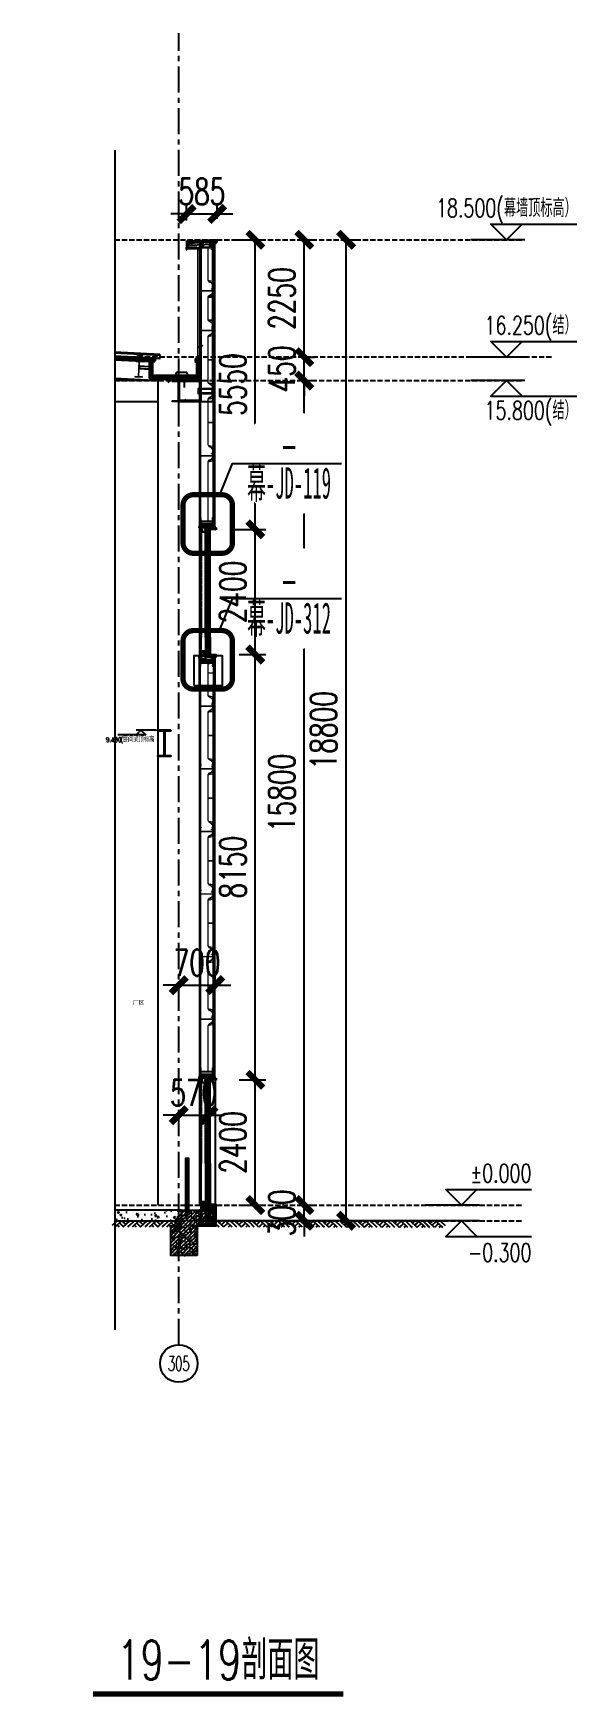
# Model space of a CAD drawing. Extents: x 220580 to 2027826, y -309201 to 71987.
# Drawn here: x 1974027 to 1984451, y -178446 to -146566 of the extents above; entities that cross this region are included whole.
import ezdxf
from ezdxf.enums import TextEntityAlignment as Align
from ezdxf.xclip import XClip

# ---------------------------------------------------------------- set-up
doc = ezdxf.new("R2010")
doc.units = 0
for name, pattern in [('__DASH', [0.35, 0.25, -0.1]), ('AUSGEZOGEN', [0]), ('CENTER', [2, 1.25, -0.25, 0.25, -0.25]), ('DASH', [0.35, 0.25, -0.1]), ('HIDDEN', [0.375, 0.25, -0.125]), ('ZN-CENTER', [2, 1.25, -0.25, 0.25, -0.25]), ('ZN-DASH', [0.35, 0.25, -0.1]), ('ZN-DOT', [0.25, 0, -0.25])]:
    doc.linetypes.add(name, pattern=pattern)
for name, color, linetype in [('!ZN1-填充-8', 8, 'Continuous'), ('!ZN1-文字-7', 7, 'Continuous'), ('!ZN3-不锈钢板幕墙-7', 7, 'Continuous'), ('!ZN3-玻璃幕墙-4', 4, 'Continuous'), ('!ZN3-铝板幕墙-3', 3, 'Continuous'), ('!ZN4-辅助材料-1', 1, 'Continuous'), ('!ZN4-配件-11', 11, 'Continuous'), ('!ZN5-钢材投影-40', 40, 'Continuous'), ('!ZN5-钢材断面-2', 2, 'Continuous'), ('!ZN5-铝材投影-112', 112, 'Continuous'), ('!ZN5-铝材断面-6', 6, 'Continuous'), ('!ZN6-层高线-8', 8, 'ZN-DOT'), ('!ZN6-虚线-8', 8, 'ZN-DASH'), ('!ZN6-轴线-1', 1, 'ZN-CENTER'), ('0-cxFrame', 155, 'Continuous'), ('0_SEALING', 40, 'Continuous'), ('1 轴线 辅助线', 1, 'CENTER'), ('11紧固件', 11, 'Continuous'), ('20剖面图$0$A-AXIS-D', 1, 'Continuous'), ('20剖面图$0$A-HATCH-1', 252, 'Continuous'), ('20剖面图$0$A-HATCH-2', 251, 'Continuous'), ('20剖面图$0$A-LIN-V', 9, 'Continuous'), ('20剖面图$0$A-SFCE', 30, 'Continuous'), ('20剖面图$0$AS-COLN', 6, 'Continuous'), ('20剖面图$0$AS-WALL', 40, 'Continuous'), ('20剖面图$0$DIM_ELEV', 3, 'Continuous'), ('20剖面图$0$DIM_SYMB', 3, 'Continuous'), ('20剖面图$0$PUB_TEXT', 7, 'Continuous'), ('20剖面图$0$建-墙-填充', 8, 'Continuous'), ('20剖面图$0$建-柱-钢', 9, 'Continuous'), ('2钢材断面', 2, 'Continuous'), ('3符号', 173, 'Continuous'), ('3索引', 3, 'Continuous'), ('40钢材投影', 40, 'Continuous'), ('A-AXIS-DP', 126, 'Continuous'), ('A-AXIS-SYMB', 3, 'Continuous'), ('A-HATCH-2', 251, 'Continuous'), ('A-HRAIL', 173, 'Continuous'), ('A-LIN-V', 9, 'Continuous'), ('A_Hatch', 8, 'Continuous'), ('ALT_CEN-0-30', 1, 'CENTER'), ('AS-COLN', 6, 'Continuous'), ('AS-WALL', 40, 'Continuous'), ('BWM', 8, 'Continuous'), ('CEN', 1, 'CENTER'), ('DIM', 173, 'Continuous'), ('Fill', 8, 'Continuous'), ('HATCH', 66, 'Continuous'), ('pj', 4, 'Continuous'), ('Q-焊缝', 8, 'Continuous'), ('qianming', 155, 'Continuous'), ('SCREW', 233, 'Continuous'), ('SEAMLOK75 - SHEET', 6, 'Continuous'), ('Steel', 4, 'Continuous'), ('ZX', 240, 'CENTER'), ('型材截面颜色', 253, 'Continuous'), ('建-墙-填充', 8, 'Continuous'), ('建-柱-钢', 9, 'Continuous'), ('拉铆钉', 243, 'Continuous'), ('焊缝', 8, 'Continuous'), ('立面栏杆', 167, 'Continuous'), ('紧固件', 40, 'Continuous'), ('配件', 233, 'Continuous'), ('钢承板', 253, 'Continuous')]:
    doc.layers.add(name, color=color, linetype=linetype)
for name, color, linetype, lineweight in [('0-cxText', 131, 'Continuous', 25), ('00-BW', 140, 'HIDDEN', 5), ('0_FLASHING', 6, 'Continuous', 25), ('0_PURLIN-CON', 253, 'Continuous', 15), ('0_SCREW RIVET', 4, 'Continuous', 15), ('0CABR-填充', 8, 'Continuous', 5), ('0CABR-密封材料、垫片', 195, 'Continuous', 9), ('0CABR-零部件（螺钉、螺栓、五金件）', 53, 'Continuous', 13), ('0填充', 8, 'Continuous', 13), ('S-dim', 81, 'Continuous', 0), ('T码、堵头、配件', 6, 'Continuous', 13), ('屋面板', 6, 'Continuous', 13), ('彩钢板', 6, 'Continuous', 15), ('粗', 7, 'Continuous', 50), ('防火岩棉', 252, 'Continuous', 13)]:
    doc.layers.add(name, color=color, linetype=linetype, lineweight=lineweight)
doc.layers.add('0_INSULATION', color=252, linetype='Continuous', lineweight=9, transparency=0.2)
doc.styles.add('20剖面图$0$_TCH_AXIS', font='COMPLEX', dxfattribs={"bigfont": 'GBCBIG'})
doc.styles.add('20剖面图$0$_TCH_DIM', font='SIMPLEX', dxfattribs={"bigfont": 'GBCBIG'})
doc.styles.add('20剖面图$0$图框', font='')
doc.styles.add('BZHZ', font='bzxw', dxfattribs={"width": 0.8, "bigfont": 'bzhz'})
doc.styles.add('cx_biaoti', font='')
doc.styles.add('cx_tuming', font='simhei.ttf')
doc.styles.add('cx_tuqian1', font='')
doc.styles.add('DHTEXT-1', font='ROMANS.shx', dxfattribs={"width": 0.7, "bigfont": 'CHINESE.shx'})
doc.styles.add('FS', font='simplex.shx', dxfattribs={"width": 0.7, "height": 5, "bigfont": 'TSSDCHN.SHX'})
doc.styles.add('中南符号', font='simhei.ttf')
doc.styles.add('卓越符号', font='ROMANS.shx', dxfattribs={"width": 0.7, "bigfont": 'CHINESE.shx'})
doc.styles.add('图框宋体', font='', dxfattribs={"width": 0.75})
doc.styles.add('黑体', font='simhei.ttf', dxfattribs={"height": 12})
doc.styles.get('20剖面图$0$图框').set_extended_font_data('SimSun')
doc.styles.get('cx_biaoti').set_extended_font_data('SimSun')
doc.styles.get('cx_tuqian1').set_extended_font_data('SimSun')
doc.styles.get('图框宋体').set_extended_font_data('SimSun')
doc.dimstyles.new('ZN200', dxfattribs={"dimscale": 200, "dimtxt": 2.5, "dimasz": 1.5, "dimexe": 1, "dimexo": 2, "dimgap": 0.9, "dimtad": 1, "dimdec": 0, "dimdsep": 46, "dimtxsty": 'DHTEXT-1', "dimblk": 'ARCHTICK', "dimcen": 2.5, "dimclrd": 173, "dimclre": 173, "dimclrt": 7, "dimazin": 2, "dimtfac": 1, "dimtdec": 0, "dimtix": 1, "dimtmove": 2, "dimatfit": 3, "dimfxl": 0, "dimtolj": 1, "dimtzin": 0, "dimarcsym": 0})
doc.dimstyles.new('ZN3', dxfattribs={"dimscale": 3, "dimtxt": 2.5, "dimasz": 1.5, "dimexe": 1, "dimexo": 2, "dimgap": 0.9, "dimtad": 1, "dimdec": 0, "dimdsep": 46, "dimtxsty": 'DHTEXT-1', "dimblk": 'ARCHTICK', "dimcen": 2.5, "dimclrd": 173, "dimclre": 173, "dimclrt": 7, "dimazin": 2, "dimtfac": 1, "dimtix": 1, "dimtmove": 2, "dimatfit": 3, "dimfxl": 0, "dimarcsym": 0})
pattern_1 = [(45, (6, 0), (-1.12253, 1.12253), []), (135, (6, 0), (-1.12253, -1.12253), [])]
pattern_2 = [(0, (6, 0), (0.79375, 1.5875), [0, -1.5875])]
pattern_3 = [(45, (6, -9e-16), (-1.12253, 1.12253), []), (135, (6, -9e-16), (-1.12253, -1.12253), [])]
pattern_4 = [(0, (6, -9e-16), (0.79375, 1.5875), [0, -1.5875])]

msp = doc.modelspace()

# ---------------------------------------------------------------- texts
at = {"layer": '20剖面图$0$PUB_TEXT', "style": '20剖面图$0$_TCH_AXIS', "width": 0.603774}
msp.add_text('305', height=276.52, dxfattribs=at).set_placement((1976607.8, -172198.3), (1977029.1, -172198.3), align=Align.FIT)

# ---------------------------------------------------------------- blocks, each defined once
blk = doc.blocks.new('20剖面图$0$$LinePat$素土夯实')
at = {"color": 0}
for p, q in [((0, -210), (210, 0)), ((120, -300), (420, 0)), ((420, 0), (608, -188)), ((495, -300), (795, 0)), ((615, 0), (705, -90)), ((210, -210), (300, -300)), ((315, -105), (502, -293)), ((705, -300), (795, -210))]:
    blk.add_line(p, q, dxfattribs=at)
blk = doc.blocks.new('_ArchTick')
at = {"color": 0, "linetype": 'ByBlock', "const_width": 0.4}
blk.add_lwpolyline([(-0.5, -0.5), (0.5, 0.5)], dxfattribs=at)
blk = doc.blocks.new('*D719')
at = {"layer": 'Defpoints', "color": 0, "ltscale": 30, "transparency": 16777216}
for p in [(1979626, -150523), (1980026, -150523), (1979626, -169323)]:
    blk.add_point(p, dxfattribs=at)
at = {"layer": 'DIM', "color": 173, "linetype": 'ByBlock', "lineweight": -2, "ltscale": 30, "transparency": 16777216}
for p, q in [((1980026, -150523), (1980226, -150523)), ((1980026, -169323), (1980026, -150523)), ((1980026, -169323), (1980226, -169323))]:
    blk.add_line(p, q, dxfattribs=at)
at = {"layer": 'DIM', "color": 173, "lineweight": -2, "ltscale": 30, "transparency": 16777216, "xscale": 300, "yscale": 300, "zscale": 300}
for p, rotation in [((1980026, -150523), 90), ((1980026, -169323), 270)]:
    blk.add_blockref('_ArchTick', p, dxfattribs=dict(at, rotation=rotation))
at = {"layer": 'DIM', "color": 7, "ltscale": 30, "transparency": 16777216, "insert": (1979596, -159923), "char_height": 500, "attachment_point": 5, "rotation": 90, "style": 'DHTEXT-1'}
blk.add_mtext('18800', dxfattribs=at)
blk = doc.blocks.new('*D720')
at = {"layer": 'Defpoints', "color": 0, "ltscale": 30, "transparency": 16777216}
for p in [(1978826, -169023), (1979226, -169023), (1978826, -169323)]:
    blk.add_point(p, dxfattribs=at)
at = {"layer": 'DIM', "color": 173, "linetype": 'ByBlock', "lineweight": -2, "ltscale": 30, "transparency": 16777216}
for p, q in [((1979226, -169023), (1979226, -168723)), ((1979226, -169023), (1979426, -169023)), ((1979226, -169323), (1979226, -169023)), ((1979226, -169323), (1979426, -169323)), ((1979226, -169323), (1979226, -169623))]:
    blk.add_line(p, q, dxfattribs=at)
at = {"layer": 'DIM', "color": 173, "lineweight": -2, "ltscale": 30, "transparency": 16777216, "xscale": 300, "yscale": 300, "zscale": 300}
for p, rotation in [((1979226, -169023), 270), ((1979226, -169323), 90)]:
    blk.add_blockref('_ArchTick', p, dxfattribs=dict(at, rotation=rotation))
at = {"layer": 'DIM', "color": 7, "ltscale": 30, "transparency": 16777216, "insert": (1978796, -169173), "char_height": 500, "attachment_point": 5, "rotation": 90, "style": 'DHTEXT-1'}
blk.add_mtext('300', dxfattribs=at)
blk = doc.blocks.new('*D721')
at = {"layer": 'Defpoints', "color": 0, "ltscale": 30, "transparency": 16777216}
for p in [(1978826, -153223), (1979226, -153223), (1978826, -169023)]:
    blk.add_point(p, dxfattribs=at)
at = {"layer": 'DIM', "color": 173, "linetype": 'ByBlock', "lineweight": -2, "ltscale": 30, "transparency": 16777216}
for p, q in [((1979226, -153223), (1979426, -153223)), ((1979226, -169023), (1979226, -153223)), ((1979226, -169023), (1979426, -169023))]:
    blk.add_line(p, q, dxfattribs=at)
at = {"layer": 'DIM', "color": 173, "lineweight": -2, "ltscale": 30, "transparency": 16777216, "xscale": 300, "yscale": 300, "zscale": 300}
for p, rotation in [((1979226, -153223), 90), ((1979226, -169023), 270)]:
    blk.add_blockref('_ArchTick', p, dxfattribs=dict(at, rotation=rotation))
at = {"layer": 'DIM', "color": 7, "ltscale": 30, "transparency": 16777216, "insert": (1978796, -161123), "char_height": 500, "attachment_point": 5, "rotation": 90, "style": 'DHTEXT-1'}
blk.add_mtext('15800', dxfattribs=at)
blk = doc.blocks.new('*D722')
at = {"layer": 'Defpoints', "color": 0, "ltscale": 30, "transparency": 16777216}
for p in [(1978826, -152773), (1979226, -152773), (1978826, -153223)]:
    blk.add_point(p, dxfattribs=at)
at = {"layer": 'DIM', "color": 173, "linetype": 'ByBlock', "lineweight": -2, "ltscale": 30, "transparency": 16777216}
for p, q in [((1979226, -152773), (1979226, -152473)), ((1979226, -152773), (1979426, -152773)), ((1979226, -153223), (1979226, -152773)), ((1979226, -153223), (1979426, -153223)), ((1979226, -153223), (1979226, -153523))]:
    blk.add_line(p, q, dxfattribs=at)
at = {"layer": 'DIM', "color": 173, "lineweight": -2, "ltscale": 30, "transparency": 16777216, "xscale": 300, "yscale": 300, "zscale": 300}
for p, rotation in [((1979226, -152773), 270), ((1979226, -153223), 90)]:
    blk.add_blockref('_ArchTick', p, dxfattribs=dict(at, rotation=rotation))
at = {"layer": 'DIM', "color": 7, "ltscale": 30, "transparency": 16777216, "insert": (1978796, -152998), "char_height": 500, "attachment_point": 5, "rotation": 90, "style": 'DHTEXT-1'}
blk.add_mtext('450', dxfattribs=at)
blk = doc.blocks.new('*D723')
at = {"layer": 'Defpoints', "color": 0, "ltscale": 30, "transparency": 16777216}
for p in [(1978826, -150523), (1979226, -150523), (1978826, -152773)]:
    blk.add_point(p, dxfattribs=at)
at = {"layer": 'DIM', "color": 173, "linetype": 'ByBlock', "lineweight": -2, "ltscale": 30, "transparency": 16777216}
for p, q in [((1979226, -150523), (1979426, -150523)), ((1979226, -152773), (1979226, -150523)), ((1979226, -152773), (1979426, -152773))]:
    blk.add_line(p, q, dxfattribs=at)
at = {"layer": 'DIM', "color": 173, "lineweight": -2, "ltscale": 30, "transparency": 16777216, "xscale": 300, "yscale": 300, "zscale": 300}
for p, rotation in [((1979226, -150523), 90), ((1979226, -152773), 270)]:
    blk.add_blockref('_ArchTick', p, dxfattribs=dict(at, rotation=rotation))
at = {"layer": 'DIM', "color": 7, "ltscale": 30, "transparency": 16777216, "insert": (1978796, -151648), "char_height": 500, "attachment_point": 5, "rotation": 90, "style": 'DHTEXT-1'}
blk.add_mtext('2250', dxfattribs=at)
blk = doc.blocks.new('*D724')
at = {"layer": 'Defpoints', "color": 0, "ltscale": 30, "transparency": 16777216}
for p in [(1977578, -156073), (1978286, -156073), (1977578, -158473)]:
    blk.add_point(p, dxfattribs=at)
at = {"layer": 'DIM', "color": 173, "linetype": 'ByBlock', "lineweight": -2, "ltscale": 30, "transparency": 16777216}
for p, q in [((1977978, -156073), (1978486, -156073)), ((1978286, -158473), (1978286, -156073)), ((1977978, -158473), (1978486, -158473))]:
    blk.add_line(p, q, dxfattribs=at)
at = {"layer": 'DIM', "color": 173, "lineweight": -2, "ltscale": 30, "transparency": 16777216, "xscale": 300, "yscale": 300, "zscale": 300}
for p, rotation in [((1978286, -156073), 90), ((1978286, -158473), 270)]:
    blk.add_blockref('_ArchTick', p, dxfattribs=dict(at, rotation=rotation))
at = {"layer": 'DIM', "color": 7, "ltscale": 30, "transparency": 16777216, "insert": (1977856, -157273), "char_height": 500, "attachment_point": 5, "rotation": 90, "style": 'DHTEXT-1'}
blk.add_mtext('2400', dxfattribs=at)
blk = doc.blocks.new('*D725')
at = {"layer": 'Defpoints', "color": 0, "ltscale": 30, "transparency": 16777216}
for p in [(1977578, -158473), (1978286, -158473), (1977578, -166623)]:
    blk.add_point(p, dxfattribs=at)
at = {"layer": 'DIM', "color": 173, "linetype": 'ByBlock', "lineweight": -2, "ltscale": 30, "transparency": 16777216}
for p, q in [((1977978, -158473), (1978486, -158473)), ((1978286, -166623), (1978286, -158473)), ((1977978, -166623), (1978486, -166623))]:
    blk.add_line(p, q, dxfattribs=at)
at = {"layer": 'DIM', "color": 173, "lineweight": -2, "ltscale": 30, "transparency": 16777216, "xscale": 300, "yscale": 300, "zscale": 300}
for p, rotation in [((1978286, -158473), 90), ((1978286, -166623), 270)]:
    blk.add_blockref('_ArchTick', p, dxfattribs=dict(at, rotation=rotation))
at = {"layer": 'DIM', "color": 7, "ltscale": 30, "transparency": 16777216, "insert": (1977856, -162548), "char_height": 500, "attachment_point": 5, "rotation": 90, "style": 'DHTEXT-1'}
blk.add_mtext('8150', dxfattribs=at)
blk = doc.blocks.new('*D726')
at = {"layer": 'Defpoints', "color": 0, "ltscale": 30, "transparency": 16777216}
for p in [(1977578, -166623), (1978286, -166623), (1977578, -169023)]:
    blk.add_point(p, dxfattribs=at)
at = {"layer": 'DIM', "color": 173, "linetype": 'ByBlock', "lineweight": -2, "ltscale": 30, "transparency": 16777216}
for p, q in [((1977978, -166623), (1978486, -166623)), ((1978286, -169023), (1978286, -166623)), ((1977978, -169023), (1978486, -169023))]:
    blk.add_line(p, q, dxfattribs=at)
at = {"layer": 'DIM', "color": 173, "lineweight": -2, "ltscale": 30, "transparency": 16777216, "xscale": 300, "yscale": 300, "zscale": 300}
for p, rotation in [((1978286, -166623), 90), ((1978286, -169023), 270)]:
    blk.add_blockref('_ArchTick', p, dxfattribs=dict(at, rotation=rotation))
at = {"layer": 'DIM', "color": 7, "ltscale": 30, "transparency": 16777216, "insert": (1977856, -167823), "char_height": 500, "attachment_point": 5, "rotation": 90, "style": 'DHTEXT-1'}
blk.add_mtext('2400', dxfattribs=at)
blk = doc.blocks.new('*U452')
at = {"const_width": 0.7}
blk.add_lwpolyline([(-16, 0), (16, 0)], dxfattribs=at)
at = {"color": 0, "style": '卓越符号', "width": 0.7, "flags": 8}
blk.add_attdef('图名', text='', height=5, dxfattribs=at).set_placement((0, 1.85), align=Align.CENTER)
blk.add_attdef('比例', (18.8, 1.85), '', height=4, dxfattribs=at)
blk = doc.blocks.new('*U447')
at = {"ltscale": 10}
blk.add_line((3.48, 0), (-6.85, 0), dxfattribs=at)
blk.add_lwpolyline([(3, -3), (0, 0), (-3, -3), (13.45, -3)])
at = {"color": 0, "style": '卓越符号', "width": 0.7, "flags": 8}
blk.add_attdef('±0.000', text='', height=3.5, dxfattribs=at).set_placement((13.45, -7.85), align=Align.RIGHT)
blk = doc.blocks.new('*U448')
at = {"ltscale": 10}
blk.add_line((3.48, 0), (-6.85, 0), dxfattribs=at)
blk.add_lwpolyline([(3, 3), (0, 0), (-3, 3), (13.45, 3)])
at = {"color": 0, "style": '卓越符号', "width": 0.7, "flags": 8}
blk.add_attdef('±0.000', text='', height=3.5, dxfattribs=at).set_placement((13.45, 4.35), align=Align.RIGHT)
blk = doc.blocks.new('*U449')
at = {"ltscale": 10}
blk.add_line((3.48, 0), (-6.85, 0), dxfattribs=at)
blk.add_lwpolyline([(3, 3), (0, 0), (-3, 3), (13.45, 3)])
at = {"color": 0, "style": '卓越符号', "width": 0.7, "flags": 8}
blk.add_attdef('±0.000', text='', height=3.5, dxfattribs=at).set_placement((13.45, 4.35), align=Align.RIGHT)
blk = doc.blocks.new('*U450')
at = {"ltscale": 10}
blk.add_line((3.48, 0), (-6.85, 0), dxfattribs=at)
blk.add_lwpolyline([(3, 3), (0, 0), (-3, 3), (13.45, 3)])
at = {"color": 0, "style": '卓越符号', "width": 0.7, "flags": 8}
blk.add_attdef('±0.000', text='', height=3.5, dxfattribs=at).set_placement((13.45, 4.35), align=Align.RIGHT)
blk = doc.blocks.new('*U451')
at = {"ltscale": 10}
blk.add_line((3.48, 0), (-6.85, 0), dxfattribs=at)
blk.add_lwpolyline([(3, -3), (0, 0), (-3, -3), (13.45, -3)])
at = {"color": 0, "style": '卓越符号', "width": 0.7, "flags": 8}
blk.add_attdef('±0.000', text='', height=3.5, dxfattribs=at).set_placement((13.45, -7.85), align=Align.RIGHT)
blk = doc.blocks.new('20250911134809')
at = {"layer": '20剖面图$0$建-墙-填充'}
h = blk.add_hatch(dxfattribs=at)
h.set_pattern_fill('金属', color=0, scale=20, style=0)
h.set_pattern_definition([(45, (786552.944, -415521.477), (-35.355339, 35.355339), []), (45, (786576.514, -415521.477), (-35.355339, 35.355339), [])])
h.paths.add_polyline_path([(250, 500), (250, 484), (129, 484), (129, 16), (250, 16), (250, 0), (0, 0), (0, 16), (121, 16), (121, 484), (0, 484), (0, 500)])
at = {"layer": '20剖面图$0$建-柱-钢', "color": 0}
for p, q in [((250, 500), (0, 500)), ((0, 484), (0, 500)), ((0, 500), (250, 500)), ((121, 484), (0, 484)), ((121, 16), (121, 484)), ((250, 484), (129, 484)), ((129, 484), (129, 16)), ((250, 500), (250, 484)), ((0, 0), (0, 16)), ((0, 16), (121, 16)), ((250, 0), (0, 0)), ((129, 16), (250, 16)), ((250, 16), (250, 0))]:
    blk.add_line(p, q, dxfattribs=at)
at = {"layer": '焊缝', "ltscale": 30}
for radius in [2, 1]:
    blk.add_arc((240, 16), radius, 0, 90, dxfattribs=at)
blk = doc.blocks.new('A$C685418A6')
at = {"layer": '立面栏杆'}
for p, q in [((0, 89), (77, 89)), ((0, 89), (0, 84)), ((77, 84), (0, 84)), ((5, 70), (5, 13)), ((12, 70), (12, 13)), ((18, 84), (42, 84)), ((18, 77), (58, 77)), ((25, 29), (25, 13)), ((32, 29), (25, 29)), ((32, 29), (32, 13)), ((45, 29), (45, 13)), ((45, 29), (52, 29)), ((52, 29), (52, 13)), ((65, 70), (65, 13)), ((72, 70), (72, 13)), ((77, 89), (77, 84))]:
    blk.add_line(p, q, dxfattribs=at)
at = {"layer": '立面栏杆', "extrusion": (0, 0, -1)}
for centre, major_axis, start_param, end_param in [((18, 70), (13.3, 0.2), 3.155544, 4.72634), ((18, 13), (9.43, 9.43), 0.785398, 3.926991), ((18, 70), (4.71, 4.71), 3.926991, 5.497787), ((18, 13), (-4.71, 4.71), 2.356194, 5.497787), ((58, 13), (-9.43, 9.43), 2.356194, 5.497787), ((58, 13), (-4.71, 4.71), 2.356194, 5.497787), ((58, 70), (13.3, 0), -1.567074, 0.003723), ((58, 70), (-4.71, 4.71), 0.785398, 2.356194)]:
    blk.add_ellipse(centre, major_axis=major_axis, ratio=1, start_param=start_param, end_param=end_param, dxfattribs=at)
blk = doc.blocks.new('20250910130607')
at = {"layer": 'A-HRAIL'}
for points in [[(-63, 0), (-63, 1000), (-13, 1000), (-13, 0)], [(-48, 0), (-48, 1000), (-28, 1000), (-28, 0)]]:
    blk.add_lwpolyline(points, close=True, dxfattribs=at)
blk.add_blockref('A$C685418A6', (-77, -89), dxfattribs=at)
blk = doc.blocks.new('*U156')
at = {"layer": '!ZN4-配件-11', "ltscale": 2}
for p, q in [((0, -3), (0, 3)), ((1, 4), (1, -4)), ((7, 2), (7, -2))]:
    blk.add_line(p, q, dxfattribs=at)
for centre, radius, start, end in [((7, 0), 7.18, 162.1463, 197.8537), ((1, 3), 1.2, 90, 180), ((8, 2), 1.5, 348.448, 180), ((7, 0), 2.67, 323.2266, 36.7843), ((17, 0), 8, 164.3308, 195.6692), ((1, -3), 1.2, 180, 270), ((8, -2), 1.5, 180, 11.552)]:
    blk.add_arc(centre, radius, start, end, dxfattribs=at)
at = {"layer": '!ZN6-轴线-1', "ltscale": 0.2}
blk.add_line((11, 0), (-1, 0), dxfattribs=at)
at = {"layer": '!ZN4-配件-11', "ltscale": 2, "style": 'FS', "width": 0.8}
blk.add_text('4', height=1.73, dxfattribs=at).set_placement((8, 3), align=Align.MIDDLE)
blk = doc.blocks.new('塑料胀栓-套')
at = {"layer": '!ZN4-配件-11'}
for p, q in [((-1, -6), (-1, 6)), ((-1, 6), (0, 6)), ((0, -6), (0, 6)), ((0, 3), (17, 3)), ((14, 1), (39, 1)), ((14, -1), (14, 1)), ((15, 4), (16, 6)), ((17, 3), (15, 4)), ((20, 3), (16, 6)), ((20, 3), (20, 3)), ((20, 3), (21, 3)), ((20, 1), (20, 3)), ((21, 1), (21, 3)), ((21, 3), (22, 3)), ((23, 3), (25, 3)), ((23, 1), (23, 3)), ((25, 1), (25, 3)), ((25, 3), (26, 3)), ((27, 3), (29, 3)), ((27, 1), (27, 3)), ((29, 1), (29, 3)), ((29, 3), (30, 3)), ((31, 3), (33, 3)), ((31, 1), (31, 3)), ((33, 1), (33, 3)), ((33, 3), (34, 3)), ((35, 3), (37, 3)), ((35, 1), (35, 3)), ((37, 1), (37, 3)), ((37, 3), (37, 3)), ((39, 1), (39, 1)), ((-1, -6), (0, -6)), ((0, -4), (17, -4)), ((14, -1), (39, -1)), ((15, -4), (16, -6)), ((17, -4), (15, -4)), ((20, -3), (16, -6)), ((20, -3), (20, -1)), ((20, -3), (20, -3)), ((20, -3), (21, -3)), ((21, -3), (21, -1)), ((21, -3), (22, -3)), ((23, -3), (23, -1)), ((23, -3), (25, -3)), ((25, -3), (25, -1)), ((25, -3), (26, -3)), ((27, -3), (27, -1)), ((27, -3), (29, -3)), ((29, -3), (29, -1)), ((29, -3), (30, -3)), ((31, -3), (31, -1)), ((31, -3), (33, -3)), ((33, -3), (33, -1)), ((33, -3), (34, -3)), ((35, -3), (35, -1)), ((35, -3), (37, -3)), ((37, -3), (37, -1)), ((37, -3), (37, -3)), ((39, -1), (39, -1))]:
    blk.add_line(p, q, dxfattribs=at)
for centre, radius, start, end in [((20, 3), 0.5, 47.4329, 90), ((22, 3), 0.7, 0, 90), ((26, 3), 0.7, 0, 90), ((30, 3), 0.7, 0, 90), ((34, 3), 0.7, 0, 90), ((37, 1), 2, 0, 90), ((20, -3), 0.5, 270, 312.5671), ((22, -3), 0.7, 270, 0), ((26, -3), 0.7, 270, 0), ((30, -3), 0.7, 270, 0), ((34, -3), 0.7, 270, 0), ((37, -1), 2, 270, 0)]:
    blk.add_arc(centre, radius, start, end, dxfattribs=at)
at = {"layer": '!ZN6-虚线-8', "ltscale": 0.5}
for p, q in [((0, 2), (20, 2)), ((0, -2), (20, -2))]:
    blk.add_line(p, q, dxfattribs=at)
blk = doc.blocks.new('盘头ST4.8×38')
at = {"layer": '!ZN4-配件-11'}
for p, q in [((-4, 0), (-3, 0)), ((-3, 0), (-3, 0)), ((-2, 5), (0, 5)), ((0, 5), (0, 2)), ((0, 2), (0, -3)), ((0, 2), (1, -2)), ((0, 2), (1, 2)), ((0, 0), (0, -2)), ((1, 2), (2, -2)), ((1, 2), (2, -2)), ((1, 2), (1, 2)), ((1, 2), (2, 2)), ((2, 2), (2, -2)), ((2, 2), (3, 2)), ((3, 2), (4, 2)), ((3, 2), (4, -2)), ((3, 2), (4, -2)), ((3, 2), (3, -2)), ((3, 2), (3, 2)), ((3, 2), (3, 2)), ((4, 2), (5, -2)), ((4, 2), (5, -2)), ((4, 2), (4, 2)), ((4, 2), (5, 2)), ((5, 2), (5, -2)), ((5, 2), (6, 2)), ((6, 2), (7, -2)), ((6, 2), (7, -2)), ((6, 2), (6, -2)), ((6, 2), (6, 2)), ((6, 2), (6, 2)), ((6, 2), (7, 2)), ((7, 2), (8, -2)), ((8, 2), (7, 2)), ((8, 2), (8, -2)), ((8, 2), (9, -2)), ((8, 2), (8, 2)), ((8, 2), (9, 2)), ((9, 2), (10, -2)), ((9, 2), (10, -2)), ((9, 2), (9, 2)), ((9, 2), (10, 2)), ((10, 2), (10, -2)), ((10, 2), (11, 2)), ((11, 2), (12, 2)), ((11, 2), (12, -2)), ((11, 2), (11, -2)), ((11, 2), (12, -2)), ((11, 2), (11, 2)), ((11, 2), (11, 2)), ((12, 2), (13, -2)), ((12, 2), (13, -2)), ((12, 2), (12, 2)), ((12, 2), (13, 2)), ((13, 2), (13, -2)), ((13, 2), (14, 2)), ((14, 2), (15, -2)), ((14, 2), (14, -2)), ((14, 2), (15, -2)), ((14, 2), (15, 2)), ((14, 2), (14, 2)), ((14, 2), (14, 2)), ((15, 2), (16, -2)), ((16, 2), (15, 2)), ((16, 2), (16, -2)), ((16, 2), (17, -2)), ((16, 2), (16, 2)), ((16, 2), (17, 2)), ((17, 2), (18, -2)), ((17, 2), (18, -2)), ((17, 2), (17, 2)), ((17, 2), (18, 2)), ((18, 2), (18, -2)), ((18, 2), (19, 2)), ((19, 2), (20, 2)), ((19, 2), (20, -2)), ((19, 2), (19, -2)), ((19, 2), (20, -2)), ((19, 2), (19, 2)), ((19, 2), (19, 2)), ((20, 2), (21, -2)), ((20, 2), (21, -2)), ((20, 2), (20, 2)), ((20, 2), (21, 2)), ((21, 2), (21, -2)), ((21, 2), (22, 2)), ((22, 2), (23, -2)), ((22, 2), (22, -2)), ((22, 2), (23, -2)), ((22, 2), (22, 2)), ((22, 2), (22, 2)), ((22, 2), (23, 2)), ((23, 2), (24, -2)), ((24, 2), (23, 2)), ((24, 2), (25, -2)), ((24, 2), (24, -2)), ((24, 2), (25, 2)), ((24, 2), (24, 2)), ((25, 2), (26, -2)), ((25, 2), (26, -2)), ((25, 2), (26, 2)), ((25, 2), (25, 2)), ((26, 2), (26, -2)), ((26, 2), (27, 2)), ((27, 2), (28, -2)), ((27, 2), (27, -2)), ((27, 2), (28, -2)), ((27, 2), (27, 2)), ((27, 2), (27, 2)), ((27, 2), (28, 2)), ((28, 2), (28, 2)), ((28, 2), (29, -2)), ((28, 2), (29, -2)), ((28, 2), (29, 2)), ((29, 2), (29, -2)), ((29, 2), (30, 2)), ((30, 2), (31, -2)), ((30, 2), (31, -2)), ((30, 2), (30, -2)), ((30, 2), (30, 2)), ((30, 2), (30, 2)), ((30, 2), (31, 2)), ((31, 2), (32, -2)), ((32, 2), (31, 2)), ((32, 2), (32, -2)), ((32, 2), (33, -2)), ((32, 2), (33, 2)), ((32, 2), (32, 2)), ((33, 2), (34, -2)), ((33, 2), (34, -2)), ((33, 2), (34, 2)), ((33, 2), (33, 2)), ((34, 2), (34, -1)), ((35, 1), (34, 2)), ((34, 2), (34, 2)), ((35, 2), (35, -2)), ((35, 2), (35, 1)), ((35, 2), (35, 1)), ((38, 0), (35, 1)), ((35, 1), (36, -1)), ((35, 1), (35, -1)), ((-4, 0), (-3, 0)), ((-2, -5), (0, -5)), ((0, -2), (0, -2)), ((1, -2), (0, -2)), ((0, -3), (0, -5)), ((1, -2), (2, -2)), ((2, -2), (2, -2)), ((2, -2), (2, -2)), ((2, -2), (3, -2)), ((3, -2), (4, -2)), ((4, -2), (5, -2)), ((4, -2), (4, -2)), ((5, -2), (6, -2)), ((5, -2), (5, -2)), ((5, -2), (5, -2)), ((6, -2), (7, -2)), ((7, -2), (8, -2)), ((7, -2), (7, -2)), ((9, -2), (8, -2)), ((8, -2), (8, -2)), ((9, -2), (10, -2)), ((10, -2), (11, -2)), ((10, -2), (10, -2)), ((10, -2), (10, -2)), ((11, -2), (12, -2)), ((12, -2), (12, -2)), ((12, -2), (13, -2)), ((13, -2), (14, -2)), ((13, -2), (13, -2)), ((13, -2), (13, -2)), ((14, -2), (15, -2)), ((15, -2), (16, -2)), ((15, -2), (15, -2)), ((16, -2), (16, -2)), ((17, -2), (16, -2)), ((17, -2), (18, -2)), ((18, -2), (19, -2)), ((18, -2), (18, -2)), ((18, -2), (18, -2)), ((19, -2), (20, -2)), ((20, -2), (21, -2)), ((20, -2), (20, -2)), ((21, -2), (21, -2)), ((21, -2), (21, -2)), ((21, -2), (22, -2)), ((22, -2), (23, -2)), ((23, -2), (23, -2)), ((23, -2), (24, -2)), ((24, -2), (24, -2)), ((25, -2), (24, -2)), ((25, -2), (26, -2)), ((26, -2), (26, -2)), ((26, -2), (26, -2)), ((26, -2), (27, -2)), ((27, -2), (28, -2)), ((28, -2), (29, -2)), ((28, -2), (28, -2)), ((29, -2), (29, -2)), ((29, -2), (29, -2)), ((29, -2), (30, -2)), ((30, -2), (31, -2)), ((31, -2), (31, -2)), ((31, -2), (32, -2)), ((32, -2), (32, -2)), ((33, -2), (32, -2)), ((33, -2), (34, -2)), ((35, -1), (34, -1)), ((34, -1), (34, -2)), ((34, -2), (34, -2)), ((35, -1), (35, -2)), ((36, -1), (35, -2)), ((38, 0), (36, -1))]:
    blk.add_line(p, q, dxfattribs=at)
for centre, radius, start, end in [((4, 0), 8, 143.5764, 177.134), ((0, 2), 0.2, 180, 270), ((4, 0), 8, 182.866, 216.4236), ((0, -3), 0.2, 90, 180)]:
    blk.add_arc(centre, radius, start, end, dxfattribs=at)
at = {"layer": '!ZN6-轴线-1'}
blk.add_line((-5, 0), (38, 0), dxfattribs=at)
blk = doc.blocks.new('*U161')
at = {"layer": '!ZN4-配件-11'}
for name, p in [('盘头ST4.8×38', (-8, 0)), ('塑料胀栓-套', (1, 0))]:
    blk.add_blockref(name, p, dxfattribs=at)
blk = doc.blocks.new('20210422110448')
at = {"layer": '!ZN1-填充-8'}
h = blk.add_hatch(dxfattribs=at)
h.set_pattern_fill('ANSI35', color=256, scale=10, angle=-60, style=0)
h.set_pattern_definition([(345, (-31053.6934, 55056.7417), (0.64704761, 2.41481457), []), (345, (-31052.8095, 55055.2108), (0.64704761, 2.41481457), [3.125, -0.625, 0, -0.625])])
edge = h.paths.add_edge_path()
edge.add_arc((104, 124), 139, 221.373, 239.0772)
edge.add_line((33, 5), (10, 5))
edge.add_line((10, 5), (10, 2))
edge.add_line((10, 2), (8, 2))
edge.add_line((8, 2), (8, 21))
edge.add_line((8, 21), (0, 21))
edge.add_line((0, 21), (0, 32))
h = blk.add_hatch(dxfattribs=at)
h.set_pattern_fill('NET3', color=256, scale=0.2, style=0)
h.set_pattern_definition([(9e-15, (-31.65477, 58.37044), (6e-16, 0.635), []), (60, (-31.65477, 58.37044), (-0.549926, 0.3175), []), (120, (-31.65477, 58.37044), (-0.549926, -0.3175), [])])
h.paths.add_polyline_path([(5, 21), (0, 21), (0, -1), (5, -1)])
blk.add_lwpolyline([(5, 21), (0, 21), (0, -1), (5, -1)], close=True, dxfattribs=at)
blk.add_lwpolyline([(5, 21), (0, 21), (0, -1), (5, -1)], close=True, dxfattribs=at)
at = {"layer": '!ZN4-辅助材料-1', "ltscale": 5}
blk.add_lwpolyline([(5, -1), (0, -1), (0, 21), (5, 21)], close=True, dxfattribs=at)
at = {"layer": '!ZN4-辅助材料-1'}
blk.add_arc((104, 124), 139, 221.3727, 239.0773, dxfattribs=at)
at = {"layer": '!ZN5-铝材投影-112'}
blk.add_lwpolyline([(5, 21), (5, -1), (33, -1), (33, 2), (8, 2), (8, 21), (5, 21)], dxfattribs=at)
at = {"layer": '!ZN4-配件-11'}
for name, p, rotation in [('*U161', (0, 13), 180), ('*U156', (22, 6), 270)]:
    blk.add_blockref(name, p, dxfattribs=dict(at, rotation=rotation))
blk = doc.blocks.new('*U1824')
at = {"color": 0, "linetype": 'ZN-CENTER', "ltscale": 3}
blk.add_line((24, 0), (-7, 0), dxfattribs=at)
at = {"ltscale": 10}
for p, q in [((-1, 5), (-5, 5)), ((-5, -3), (-5, 3)), ((-1, 2), (-5, 2)), ((-1, -5), (-1, 5)), ((0, -5), (0, 5)), ((0, 5), (0, 5)), ((0, 2), (14, 2)), ((1, 3), (2, -3)), ((3, 3), (4, -3)), ((5, 3), (6, -3)), ((7, 3), (8, -3)), ((9, 3), (9, -3)), ((10, 3), (11, -3)), ((12, 3), (13, -3)), ((-1, -2), (-5, -2)), ((-1, -5), (-5, -5)), ((14, -2), (0, -2)), ((0, -5), (0, -5))]:
    blk.add_line(p, q, dxfattribs=at)
for points in [[(2, -2), (1, 2), (1, 3), (2, 2), (3, -2), (2, -3)], [(4, -2), (3, 2), (3, 3), (4, 2), (4, -2), (4, -3)], [(5, -2), (5, 2), (5, 3), (5, 2), (6, -2), (6, -3)], [(7, -2), (6, 2), (7, 3), (7, 2), (8, -2), (8, -3)], [(9, -2), (8, 2), (9, 3), (9, 2), (10, -2), (9, -3)], [(11, -2), (10, 2), (10, 3), (11, 2), (12, -2), (11, -3)], [(13, -2), (12, 2), (12, 3), (13, 2), (13, -2), (13, -3)]]:
    blk.add_lwpolyline(points, close=True, dxfattribs=at)
for points in [[(14, -2, -0.414214), (14, -2), (14, -2), (20, -2), (22, 0), (22, 0), (20, 2), (14, 2), (14, 2, -0.414214), (14, 2)], [(17, -2), (16, -1), (16, -2, -0.530462), (15, -1), (15, 0, -0.651316), (15, 1), (16, 0), (17, 1), (22, 0, -0.201226), (20, 2)]]:
    blk.add_lwpolyline(points, format="xyb", dxfattribs=at)
for centre, radius, start, end in [((-4, 3), 1.58, 133.1736, 226.8264), ((0, 0), 5.58, 155.5673, 204.4327), ((0, 3), 1.58, 133.1736, 226.8264), ((4, 0), 5.58, 155.5673, 204.4327), ((7, -3), 11.3, 132.4922, 138.6064), ((-4, -3), 1.58, 133.1736, 226.8264), ((0, -3), 1.58, 133.1736, 226.8264), ((7, 3), 11.3, 221.3936, 227.5078)]:
    blk.add_arc(centre, radius, start, end, dxfattribs=at)
at = {"layer": 'Defpoints', "color": 0, "ltscale": 10, "style": 'DHTEXT-1', "width": 0.7}
blk.add_text('5.5', height=1, rotation=90, dxfattribs=at).set_placement((-2, -1), align=Align.CENTER)
blk = doc.blocks.new('*U2097')
at = {"color": 0, "linetype": 'CENTER', "ltscale": 3}
for p, q in [((5, 0), (-5, 0)), ((0, 5), (0, -5))]:
    blk.add_line(p, q, dxfattribs=at)
at = {"linetype": 'ByBlock', "ltscale": 10}
for radius in [4.2, 2, 1.23]:
    blk.add_circle((0, 0), radius, dxfattribs=at)
blk = doc.blocks.new('*U1981')
at = {"ltscale": 0.125}
blk.add_wipeout([(-20, -30), (20, -30), (20, -5), (-20, -5)], dxfattribs=at).dxf.layer = '!ZN6-虚线-8'
at = {"layer": '!ZN1-填充-8'}
h = blk.add_hatch(dxfattribs=at)
h.set_pattern_fill('NET3', color=256, scale=0.75, angle=180, style=0)
h.set_pattern_definition([(180, (-1731.706, 294.7402), (-3e-16, -2.38125), []), (240, (-1731.706, 294.7402), (2.062223, -1.190625), []), (300, (-1731.706, 294.7402), (2.062223, 1.190625), [])])
h.paths.add_polyline_path([(20, 0), (-20, 0), (-20, -2), (20, -2)])
at = {"layer": '!ZN5-铝材投影-112'}
blk.add_lwpolyline([(20, -2), (-20, -2), (-20, -30), (20, -30)], close=True, dxfattribs=at)
at = {"layer": '!ZN6-虚线-8', "color": 8, "linetype": 'ZN-DASH', "ltscale": 20}
blk.add_line((-20, -10), (20, -10), dxfattribs=at)
at = {"layer": '!ZN6-虚线-8', "linetype": 'ZN-DASH', "ltscale": 10}
for p, q in [((-8, -5), (-8, -2)), ((8, -5), (8, -2))]:
    blk.add_line(p, q, dxfattribs=at)
at = {"layer": '!ZN4-配件-11', "color": 1, "xscale": -1, "rotation": 270}
for name, p in [('*U1824', (0, -5)), ('*U2097', (-10, -20)), ('*U2097', (10, -20))]:
    blk.add_blockref(name, p, dxfattribs=at)
at = {"ltscale": 0.25}
blk.add_wipeout([(20, 0), (20, -2), (-20, -2), (-20, 0)], dxfattribs=at).dxf.layer = '!ZN4-辅助材料-1'
at = {"layer": '!ZN4-辅助材料-1'}
blk.add_lwpolyline([(20, 0), (-20, 0), (-20, -2), (20, -2)], close=True, dxfattribs=at)
at = {"layer": '!ZN5-铝材投影-112', "ltscale": 0.25}
blk.add_line((-20, -5), (20, -5), dxfattribs=at)
blk = doc.blocks.new('20250822090122')
at = {"layer": 'A_Hatch'}
h = blk.add_hatch(dxfattribs=at)
h.set_pattern_fill('ANSI32', color=256)
h.set_pattern_definition([(45, (-80, -40), (-3.3676, 3.3676), []), (45, (-77.755, -40), (-3.3676, 3.3676), [])])
h.paths.add_polyline_path([(0, 40), (-80, 40), (-80, -40), (0, -40)])
h.paths.add_polyline_path([(-4, 36), (-4, -36), (-76, -36), (-76, 36)], flags=16)
at = {"layer": '2钢材断面'}
for points in [[(-80, 40), (0, 40), (0, -40), (-80, -40)], [(-76, 36), (-4, 36), (-4, -36), (-76, -36)]]:
    blk.add_lwpolyline(points, close=True, dxfattribs=at)
blk = doc.blocks.new('20230625105620')
at = {"layer": '0CABR-填充'}
h = blk.add_hatch(dxfattribs=at)
h.set_pattern_fill('ANSI38', color=256, scale=0.3, angle=90)
h.set_pattern_definition([(135, (669.6331, -11486.4539), (-0.67351921, -0.67351921), []), (225, (669.6331, -11486.4539), (-0.67351921, -2.02055763), [2.38125, -1.42875])])
h.paths.add_polyline_path([(-5, 4), (-5, 4), (-9, 4), (-9, 7), (-5, 7), (-5, 8), (-10, 8), (-10, 4)])
h = blk.add_hatch(dxfattribs=at)
h.set_pattern_fill('ANSI38', color=256, scale=0.3, angle=90)
h.set_pattern_definition([(135, (669.6331, -11486.4539), (-0.67351921, -0.67351921), []), (225, (669.6331, -11486.4539), (-0.67351921, -2.02055763), [2.38125, -1.42875])])
h.paths.add_polyline_path([(-5, 4), (-5, 4), (-9, 4), (-9, 7), (-5, 7), (-5, 8), (-10, 8), (-10, 4)])
h = blk.add_hatch(dxfattribs=at)
h.set_pattern_fill('ANSI38', color=256, scale=0.3, angle=90)
h.set_pattern_definition([(135, (669.6331, -11498.4539), (-0.67351921, -0.67351921), []), (225, (669.6331, -11498.4539), (-0.67351921, -2.02055763), [2.38125, -1.42875])])
h.paths.add_polyline_path([(-5, -8), (-5, -8), (-9, -8), (-9, -5), (-5, -5), (-5, -4), (-10, -4), (-10, -8)])
h = blk.add_hatch(dxfattribs=at)
h.set_pattern_fill('ANSI38', color=256, scale=0.3, angle=90)
h.set_pattern_definition([(135, (669.6331, -11498.4539), (-0.67351921, -0.67351921), []), (225, (669.6331, -11498.4539), (-0.67351921, -2.02055763), [2.38125, -1.42875])])
h.paths.add_polyline_path([(-5, -8), (-5, -8), (-9, -8), (-9, -5), (-5, -5), (-5, -4), (-10, -4), (-10, -8)])
at = {"layer": '!ZN4-辅助材料-1'}
for points in [[(-5, 4), (-5, 4), (-9, 4), (-9, 7), (-5, 7), (-5, 8), (-10, 8), (-10, 4), (-5, 4)], [(-5, -4), (-5, -5), (-9, -5), (-9, -8), (-5, -8), (-5, -8), (-10, -8), (-10, -4), (-5, -4)]]:
    blk.add_lwpolyline(points, dxfattribs=at)
at = {"layer": '!ZN5-铝材投影-112'}
blk.add_lwpolyline([(-5, 4), (-5, -4, -0.414214), (-5, -5), (-8, -5, 0.414214), (-9, -5), (-9, -7, 0.414214), (-8, -8), (-5, -8, -0.414214), (-4, -8), (-4, -19, -0.414214), (-5, -20, 0.414214), (-5, -20), (-5, -22), (-1, -22, 0.339454), (-1, -21), (0, -16), (0, -1), (0, 0), (0, 0), (0, 15), (-1, 21, 0.339454), (-1, 21), (-5, 21), (-5, 20, 0.414214), (-5, 19, -0.414214), (-4, 19), (-4, 8, -0.414214), (-5, 7), (-8, 7, 0.414214), (-9, 7), (-9, 5, 0.414214), (-8, 4), (-5, 4, -0.414214), (-5, 4)], format="xyb", close=True, dxfattribs=at)
at = {"layer": '0CABR-密封材料、垫片'}
for points in [[(-5, 4), (-5, 4), (-9, 4), (-9, 7), (-5, 7), (-5, 8), (-10, 8), (-10, 4), (-5, 4)], [(-5, -4), (-5, -5), (-9, -5), (-9, -8), (-5, -8), (-5, -8), (-10, -8), (-10, -4), (-5, -4)]]:
    blk.add_lwpolyline(points, dxfattribs=at)
blk = doc.blocks.new('*U1907')
at = {"color": 0, "linetype": 'ZN-CENTER', "ltscale": 3}
blk.add_line((-7, 0), (25, 0), dxfattribs=at)
at = {"linetype": 'ByBlock', "ltscale": 10}
for p, q in [((-6, 3), (-2, 0)), ((-6, 1), (-5, 1)), ((-5, 1), (-5, -1)), ((-3, 6), (-2, 6)), ((-2, -6), (-2, 6)), ((-2, -5), (-2, 5)), ((-2, 5), (0, 5)), ((-2, 1), (-2, -1)), ((0, 0), (-2, 1)), ((0, 5), (0, -5)), ((0, 3), (23, 3)), ((0, 3), (23, 3)), ((23, -3), (23, 3)), ((23, 3), (23, 2)), ((23, -2), (23, 2)), ((-6, -3), (-2, 0)), ((-5, -1), (-6, -1)), ((-3, -6), (-2, -6)), ((0, -1), (-2, 0)), ((0, -5), (-2, -5)), ((0, -3), (23, -3)), ((0, -3), (23, -3)), ((23, -3), (23, -2))]:
    blk.add_line(p, q, dxfattribs=at)
for start, end in [(123.0516, 177.2303), (182.7697, 236.9484)]:
    blk.add_arc((1, 0), 6.84, start, end, dxfattribs=at)
at = {"layer": 'Defpoints', "color": 0, "ltscale": 10, "style": 'DHTEXT-1', "width": 0.7}
blk.add_text('M6', height=1, rotation=90, dxfattribs=at).set_placement((-2, -3), align=Align.CENTER)
blk = doc.blocks.new('16胶缝')
at = {"layer": '!ZN1-填充-8', "ltscale": 0.1}
h = blk.add_hatch(dxfattribs=at)
h.set_pattern_fill('HONEY', color=256, scale=10, style=0)
h.set_pattern_definition([(5e-15, (-19679.56, -11324.3713), (1.875, 1.08253175), [1.25, -2.5]), (120, (-19679.56, -11324.3713), (-1.874999996, 1.082531757), [1.25, -2.5]), (60, (-19679.56, -11324.3713), (4e-09, 2.165063507), [-2.5, 1.25])])
edge = h.paths.add_edge_path()
edge.add_ellipse((8, 13), major_axis=(0, -8.15), ratio=0.981746, start_angle=0, end_angle=360)
h = blk.add_hatch(dxfattribs=at)
h.set_pattern_fill('ANSI36', color=256, scale=10, style=0)
h.set_pattern_definition([(45, (-19679.5754, -11324.3713), (0.66291261, 2.43067956), [3.125, -0.625, 0, -0.625])])
edge = h.paths.add_edge_path()
edge.add_ellipse((8, 13), major_axis=(0.87, 8.1), ratio=0.981332, start_angle=124.6263, end_angle=247.3977, ccw=False)
edge.add_arc((0, 10), 1.2, 269.9716, 324.4867, ccw=False)
edge.add_line((0, 9), (0, 0))
edge.add_arc((8, -25), 26.2, 432.2032, 467.7968, ccw=False)
edge.add_line((16, 0), (16, 9))
edge.add_arc((16, 10), 1.23, 216.5906, 269.6986, ccw=False)
at = {"layer": '!ZN4-辅助材料-1', "color": 1, "ltscale": 0.1}
blk.add_arc((8, -25), 26.2, 72.2032, 107.7968, dxfattribs=at)
blk.add_ellipse((8, 13), major_axis=(0, -8.15), ratio=0.981746, dxfattribs=at)
blk.add_point((8, 0), dxfattribs=at)
blk = doc.blocks.new('胶缝断面')
at = {"color": 7, "ltscale": 0.1, "extrusion": (0, 0, -1), "zscale": -1, "rotation": 180}
blk.add_blockref('16胶缝', (8, 0), dxfattribs=at)
blk = doc.blocks.new('20230625110549')
at = {"layer": '!ZN1-填充-8', "ltscale": 20}
h = blk.add_hatch(color=256, dxfattribs=at)
h.dxf.hatch_style = 1
h.paths.add_polyline_path([(0, 5), (0, 0), (5, 0, 0.414214)])
at = {"layer": '0CABR-填充', "ltscale": 20}
blk.add_line((0, 0), (0, 5), dxfattribs=at)
blk.add_arc((0, 0), 5, 0, 90, dxfattribs=at)
blk = doc.blocks.new('20250822103150', base_point=(-89263, -87415))
at = {"layer": '!ZN4-辅助材料-1'}
blk.add_lwpolyline([(-89131, -87413), (-89152, -87413), (-89152, -87407), (-89131, -87407), (-89131, -87413), (-89152, -87407), (-89131, -87407), (-89152, -87413)], dxfattribs=at)
at = {"layer": '!ZN5-钢材投影-40'}
blk.add_lwpolyline([(-89142, -87418), (-89131, -87416), (-89131, -87413), (-89183, -87413), (-89183, -87418), (-89142, -87418)], close=True, dxfattribs=at)
at = {"layer": '0CABR-填充', "ltscale": 20}
blk.add_blockref('20230625110549', (-89183, -87413), dxfattribs=at)
at = {"layer": '0CABR-填充', "ltscale": 20, "xscale": -1, "rotation": 180}
blk.add_blockref('20230625110549', (-89183, -87418), dxfattribs=at)
blk = doc.blocks.new('20240131155736')
at = {"layer": '!ZN1-填充-8'}
h = blk.add_hatch(dxfattribs=at)
h.set_pattern_fill('ANSI36', color=256, scale=0.5, angle=270, style=0)
h.set_pattern_definition([(315, (4155.5162, -11794.8225), (1.54348152, -0.420949506), [1.984375, -0.396875, 0, -0.396875])])
h.paths.add_polyline_path([(-1, 1), (-1, -1), (1, -1), (1, 1)])
at = {"layer": '!ZN4-辅助材料-1', "linetype": 'AUSGEZOGEN'}
blk.add_line((-1, 1), (1, 1), dxfattribs=at)
blk = doc.blocks.new('20240131160147')
at = {"layer": '!ZN5-铝材断面-6'}
blk.add_lwpolyline([(-3, 1), (-3, 20), (-1, 20), (-1, -11), (9, -11), (9, -12), (-17, -12), (-17, 15, -0.414214), (-16, 16), (-15, 16, -0.414214), (-14, 15), (-14, 14), (-14, 14, 0.414214), (-15, 13), (-15, 1)], format="xyb", close=True, dxfattribs=at)
blk.add_lwpolyline([(-15, -1), (-15, -10), (-3, -10), (-3, -1)], close=True, dxfattribs=at)
at = {"layer": '!ZN1-填充-8', "ltscale": 50, "xscale": -1, "rotation": 180}
blk.add_blockref('20240131155736', (10, -12), dxfattribs=at)
blk = doc.blocks.new('20250822102610', base_point=(-89165, -87454))
at = {"layer": '!ZN1-填充-8'}
h = blk.add_hatch(dxfattribs=at)
h.set_pattern_fill('ANSI37', color=256, style=0)
h.set_pattern_definition([(45, (0, 0), (-1.122532015, 1.122532015), []), (135, (0, 0), (-1.122532015, -1.122532015), [])])
edge = h.paths.add_edge_path()
edge.add_line((-89165, -87423), (-89152, -87423))
edge.add_line((-89152, -87423), (-89153, -87424))
edge.add_line((-89153, -87424), (-89153, -87439))
edge.add_line((-89153, -87439), (-89165, -87439))
edge.add_line((-89165, -87439), (-89165, -87424))
edge.add_arc((-89165, -87424), 0.5, 359.9997, 450)
at = {"layer": '!ZN1-填充-8', "ltscale": 100}
for p, q in [((-89165, -87454), (-89153, -87439)), ((-89153, -87454), (-89165, -87439))]:
    blk.add_line(p, q, dxfattribs=at)
at = {"layer": '!ZN4-辅助材料-1', "linetype": 'AUSGEZOGEN'}
blk.add_lwpolyline([(-89165, -87423), (-89152, -87423), (-89153, -87424), (-89153, -87439), (-89165, -87439), (-89165, -87424, 0.414215), (-89165, -87423), (-89165, -87423)], format="xyb", dxfattribs=at)
blk.add_lwpolyline([(-89153, -87439), (-89165, -87439), (-89165, -87442)], dxfattribs=at)
blk.add_lwpolyline([(-89165, -87439), (-89165, -87454), (-89153, -87454), (-89153, -87439)], close=True, dxfattribs=at)
blk = doc.blocks.new('20250822103338', base_point=(-89183, -87455))
at = {"layer": '0填充'}
h = blk.add_hatch(dxfattribs=at)
h.set_pattern_fill('ANSI38', color=256, angle=360, style=0)
h.set_pattern_definition([(45, (0, 0), (-1.122532015, 1.122532015), []), (135, (0, 0), (-3.367596045, 1.122532015), [3.96875, -2.38125])])
h.paths.add_polyline_path([(-89183, -87453), (-89181, -87453), (-89181, -87428), (-89183, -87428)])
at = {"layer": '型材截面颜色', "ltscale": 60}
h = blk.add_hatch(dxfattribs=at)
h.set_pattern_fill('ANSI36', color=256, scale=0.3, angle=90)
h.set_pattern_definition([(135, (0, 0), (-0.9260889125, 0.2525697034), [1.190625, -0.238125, 0, -0.238125])])
h.paths.add_polyline_path([(-89183, -87455), (-89183, -87453), (-89181, -87453), (-89181, -87455)])
at = {"layer": '!ZN4-辅助材料-1'}
for points in [[(-89181, -87428), (-89183, -87428), (-89183, -87453), (-89181, -87453)], [(-89183, -87455), (-89183, -87453), (-89181, -87453), (-89181, -87455)]]:
    blk.add_lwpolyline(points, close=True, dxfattribs=at)
at = {"layer": '0CABR-密封材料、垫片'}
blk.add_lwpolyline([(-89181, -87428), (-89183, -87428), (-89183, -87455), (-89181, -87455)], close=True, dxfattribs=at)
blk = doc.blocks.new('20250822103828')
at = {"layer": '!ZN4-辅助材料-1', "ltscale": 100}
for name, p in [('20250822103338', (0, 0)), ('20250822102610', (18, 1))]:
    blk.add_blockref(name, p, dxfattribs=at)
at = {"layer": '!ZN6-虚线-8', "ltscale": 50}
blk.add_blockref('20240131160147', (19, 12), dxfattribs=at)
blk = doc.blocks.new('*U789')
at = {"color": 0, "linetype": 'CENTER', "ltscale": 3}
blk.add_line((24, 0), (-6, 0), dxfattribs=at)
at = {"linetype": 'ByBlock', "ltscale": 10}
for p, q in [((0, 2), (14, 2)), ((1, 3), (2, -3)), ((3, 3), (4, -3)), ((5, 3), (6, -3)), ((7, 3), (8, -3)), ((9, 3), (9, -3)), ((10, 3), (11, -3)), ((12, 3), (13, -3)), ((14, -2), (0, -2))]:
    blk.add_line(p, q, dxfattribs=at)
blk.add_lwpolyline([(-4, 1, -0.137385), (-2, 6), (0, 6), (0, -5), (-2, -5, -0.137385), (-4, -1), (-3, -1), (-3, 1)], format="xyb", close=True, dxfattribs=at)
for points in [[(2, -2), (1, 2), (1, 3), (2, 2), (3, -2), (2, -3)], [(4, -2), (3, 2), (3, 3), (4, 2), (4, -2), (4, -3)], [(5, -2), (5, 2), (5, 3), (5, 2), (6, -2), (6, -3)], [(7, -2), (6, 2), (7, 3), (7, 2), (8, -2), (8, -3)], [(9, -2), (8, 2), (9, 3), (9, 2), (10, -2), (9, -3)], [(11, -2), (10, 2), (10, 3), (11, 2), (12, -2), (11, -3)], [(13, -2), (12, 2), (12, 3), (13, 2), (13, -2), (13, -3)]]:
    blk.add_lwpolyline(points, close=True, dxfattribs=at)
for points in [[(14, -2, -0.414214), (14, -2), (14, -2), (20, -2), (22, 0), (22, 0), (20, 2), (14, 2), (14, 2, -0.414214), (14, 2)], [(17, -2), (16, -1), (16, -2, -0.530462), (15, -1), (15, 0, -0.651316), (15, 1), (16, 0), (17, 1), (22, 0, -0.201226), (20, 2)]]:
    blk.add_lwpolyline(points, format="xyb", dxfattribs=at)
at = {"layer": 'Defpoints', "color": 0, "ltscale": 10, "style": 'DHTEXT-1', "width": 0.7}
blk.add_text('5.5', height=1, rotation=90, dxfattribs=at).set_placement((0, -1), align=Align.CENTER)
blk = doc.blocks.new('*U790')
at = {"color": 0, "linetype": 'CENTER', "ltscale": 3}
blk.add_line((10, 0), (-2, 0), dxfattribs=at)
at = {"linetype": 'ByBlock', "lineweight": -2, "ltscale": 10}
for p, q in [((-1, -3), (-1, 3)), ((0, 4), (0, -4)), ((6, 2), (0, 2)), ((6, 3), (6, -2)), ((6, -2), (0, -2))]:
    blk.add_line(p, q, dxfattribs=at)
for centre, radius, start, end in [((4, 0), 5.96, 160.395, 199.605), ((0, 3), 1.2, 90, 180), ((7, 3), 1.5, 348.448, 180), ((6, 0), 2.67, 323.2266, 36.7843), ((16, 0), 8, 164.3308, 195.6692), ((0, -3), 1.2, 180, 270), ((7, -2), 1.5, 180, 11.552)]:
    blk.add_arc(centre, radius, start, end, dxfattribs=at)
at = {"layer": 'Defpoints', "color": 0, "ltscale": 10, "style": 'DHTEXT-1', "width": 0.7}
blk.add_text('D4', height=1, rotation=90, dxfattribs=at).set_placement((7, -2), align=Align.CENTER)
blk = doc.blocks.new('20180403.16475379')
at = {"layer": '!ZN1-填充-8', "ltscale": 2}
blk.add_hatch(color=8, dxfattribs=at).paths.add_polyline_path([(0, -6), (0, 0), (6, 0, -0.414214)])
blk.add_lwpolyline([(0, 0), (0, -6, 0.414214), (6, 0)], format="xyb", dxfattribs=at)
blk = doc.blocks.new('20250910130618')
at = {"layer": '!ZN5-钢材投影-40', "ltscale": 1000}
for p, q in [((111, 0), (111, -20)), ((191, 0), (191, -20))]:
    blk.add_line(p, q, dxfattribs=at)
at = {"layer": '!ZN6-虚线-8', "color": 8, "linetype": 'ZN-DASH', "ltscale": 70}
for p, q in [((111, 0), (111, 150)), ((111, 150), (191, 150)), ((115, -20), (115, 150)), ((187, 150), (187, -20)), ((191, 150), (191, 0))]:
    blk.add_line(p, q, dxfattribs=at)
at = {"layer": '焊缝', "ltscale": 1000, "elevation": 0}
blk.add_lwpolyline([(111, -14, -0.13158), (114, -15, 0.267949), (111, -20, -0.57735), (120, -15, 0.267949), (117, -20, -0.57735), (126, -15, 0.267949), (123, -20, -0.57735), (132, -15, 0.267949), (129, -20, -0.57735), (138, -15, 0.267949), (135, -20, -0.57735), (144, -15, 0.267949), (141, -20, -0.57735), (150, -15, 0.267949), (147, -20, -0.57735), (156, -15, 0.267949), (153, -20, -0.57735), (162, -15, 0.267949), (159, -20, -0.57735), (168, -15, 0.267949), (165, -20, -0.57735), (174, -15, 0.267949), (171, -20, -0.57735), (180, -15, 0.267949), (177, -20, -1), (189, -20)], format="xyb", dxfattribs=at)
at = {"layer": '!ZN3-玻璃幕墙-4', "xscale": -1, "rotation": 270}
blk.add_blockref('20180403.16475379', (111, -20), dxfattribs=at)
at = {"layer": '!ZN3-玻璃幕墙-4', "rotation": 90}
blk.add_blockref('20180403.16475379', (191, -20), dxfattribs=at)
blk = doc.blocks.new('*U1916')
at = {"color": 0, "linetype": 'ZN-CENTER', "ltscale": 6}
blk.add_line((44, 0), (-2, 0), dxfattribs=at)
at = {"linetype": 'ByBlock', "ltscale": 10}
for p, q in [((-1, 4), (-1, -4)), ((0, 4), (-1, 4)), ((-1, 2), (-1, -2)), ((-1, 2), (-1, -2)), ((0, -4), (0, 4)), ((-1, -4), (0, -4))]:
    blk.add_line(p, q, dxfattribs=at)
blk.add_lwpolyline([(0, -3, -0.414214), (1, -2), (36, -2), (42, 0), (36, 2), (1, 2, -0.414214), (0, 3)], format="xyb", dxfattribs=at)
for centre, start, end in [((-1, 3), 272.9951, 344.3665), ((-1, -3), 15.6335, 87.0049)]:
    blk.add_arc(centre, 0.329, start, end, dxfattribs=at)
at = {"layer": 'Defpoints', "color": 0, "ltscale": 10, "style": 'DHTEXT-1', "width": 0.7}
blk.add_text('3.7', height=1.12, rotation=90, dxfattribs=at).set_placement((3, -1), align=Align.CENTER)
blk = doc.blocks.new('*U792')
at = {"layer": '!ZN1-填充-8'}
h = blk.add_hatch(dxfattribs=at)
h.set_pattern_fill('AR-SAND', color=256, scale=0.5, angle=180, style=0)
h.set_pattern_definition([(217.5, (-3496.6374, 21478.8114), (0.03149668, -0.963411885), [0, -0.76, 0, -0.85, 0, -0.8125]), (187.5, (-3496.6374, 21478.8114), (-0.88488835, -1.41107303), [0, -0.41, 0, -0.685, 0, -0.2625]), (147.5, (-3496.0224, 21478.8114), (-1.55707093, -0.002829527), [0, -0.25, 0, -0.9, 0, -1.175]), (137.5, (-3496.0224, 21478.8114), (-1.5030633, -0.43883778), [0, -0.125, 0, -0.59, 0, -0.675])])
edge = h.paths.add_edge_path()
edge.add_line((0, 42), (0, 31))
edge.add_line((0, 31), (5, 40))
edge.add_ellipse((7, 50), major_axis=(-7.31, 7.31), ratio=1, start_angle=95.0307, end_angle=126.7718, ccw=False)
at = {"layer": '!ZN1-填充-8', "ltscale": 0.1}
h = blk.add_hatch(dxfattribs=at)
h.set_pattern_fill('ANSI36', color=256, style=0)
h.set_pattern_definition([(45, (-3493.0694, 21478.8114), (0.84189901, 3.08696304), [3.96875, -0.79375, 0, -0.79375])])
edge = h.paths.add_edge_path()
edge.add_line((75, 2), (75, -3))
edge.add_line((75, -3), (80, -3))
edge.add_line((80, -3), (80, 2))
edge.add_arc((77, 6), 5.38, 242.3296, 297.6704, ccw=False)
at = {"layer": '!ZN4-辅助材料-1', "ltscale": 4}
blk.add_lwpolyline([(5, 40), (0, 31), (0, 31), (0, 43, 0.198373), (5, 40)], format="xyb", dxfattribs=at)
at = {"layer": '!ZN4-辅助材料-1'}
blk.add_lwpolyline([(75, -3), (75, -8), (80, -8), (80, -3)], close=True, dxfattribs=at)
at = {"layer": '!ZN4-辅助材料-1', "color": 8}
for points in [[(75, -3), (80, -8)], [(80, -3), (75, -8)]]:
    blk.add_lwpolyline(points, dxfattribs=at)
at = {"layer": '!ZN4-辅助材料-1', "color": 1, "ltscale": 0.1}
blk.add_arc((77, 6), 5.38, 242.3296, 297.6704, dxfattribs=at)
at = {"ltscale": 20}
blk.add_lwpolyline([(75, -8), (75, 2), (2, 2), (2, 31), (6, 39), (5, 40), (0, 31), (0, 0), (73, 0), (73, -8)], close=True, dxfattribs=at)
at = {"layer": '!ZN4-配件-11', "color": 1, "extrusion": (0, 0, -1), "zscale": -1}
blk.add_blockref('*U1916', (-2, 24), dxfattribs=at)
blk = doc.blocks.new('室内胶缝示意')
at = {"ltscale": 0.1}
blk.add_arc((-5, 16), 16.4, 252.2032, 287.7968, dxfattribs=at)
at = {"ltscale": 0.1, "extrusion": (0, 0, -1)}
blk.add_ellipse((-5, -8), major_axis=(0, 5.09), ratio=0.981746, dxfattribs=at)
blk = doc.blocks.new('A$Cec10f56f')
at = {"layer": '!ZN1-填充-8'}
h = blk.add_hatch(color=252, dxfattribs=at)
h.dxf.hatch_style = 1
h.paths.add_polyline_path([(10, 55), (10, 63), (18, 55)])
h = blk.add_hatch(color=252, dxfattribs=at)
h.dxf.hatch_style = 1
h.paths.add_polyline_path([(18, 55), (18, 45), (10, 45), (10, 55)])
h = blk.add_hatch(color=252, dxfattribs=at)
h.dxf.hatch_style = 1
h.paths.add_polyline_path([(10, 45), (10, 37), (18, 45)])
h = blk.add_hatch(color=252, dxfattribs=at)
h.dxf.hatch_style = 1
h.paths.add_polyline_path([(10, -45), (10, -37), (18, -45)])
h = blk.add_hatch(color=252, dxfattribs=at)
h.dxf.hatch_style = 1
h.paths.add_polyline_path([(18, -45), (18, -55), (10, -55), (10, -45)])
h = blk.add_hatch(color=252, dxfattribs=at)
h.dxf.hatch_style = 1
h.paths.add_polyline_path([(10, -55), (10, -63), (18, -55)])
at = {"layer": '2钢材断面'}
for p, q in [((0, 100), (10, 100)), ((0, 100), (0, -100)), ((10, 100), (10, 45)), ((10, 45), (10, -44)), ((0, -100), (10, -100)), ((10, -44), (10, -100))]:
    blk.add_line(p, q, dxfattribs=at)
at = {"layer": '40钢材投影'}
for p, q in [((18, 55), (10, 63)), ((10, 55), (200, 55)), ((10, 45), (200, 45)), ((18, 45), (10, 37)), ((200, 55), (200, 45)), ((18, -45), (10, -37)), ((10, -45), (200, -45)), ((10, -55), (200, -55)), ((18, -55), (10, -63)), ((200, -45), (200, -55))]:
    blk.add_line(p, q, dxfattribs=at)
for points in [[(172, 45), (150, 45), (150, 55), (200, 55), (200, 45), (184, 45)], [(172, -55), (150, -55), (150, -45), (200, -45), (200, -55), (184, -55)]]:
    blk.add_lwpolyline(points, dxfattribs=at)
at = {"layer": 'ALT_CEN-0-30', "ltscale": 0.3}
for p, q in [((0, 50), (198, 50)), ((0, -50), (198, -50))]:
    blk.add_line(p, q, dxfattribs=at)
blk = doc.blocks.new('ZT_角钢(填充)_50X50X5')
at = {"layer": '!ZN1-填充-8'}
h = blk.add_hatch(dxfattribs=at)
h.set_pattern_fill('ANSI32', color=256, scale=0.6, style=0)
h.set_pattern_definition([(45, (-11702.1455, -65281.3866), (-4.04111525, 4.04111525), []), (45, (-11699.4514, -65281.3866), (-4.04111525, 4.04111525), [])])
h.paths.add_polyline_path([(50, 3, 0.414214), (48, 5), (10, 5, -0.414214), (5, 10), (5, 48, 0.414214), (3, 50), (0, 50), (0, 0), (50, 0)])
at = {"layer": '!ZN5-钢材断面-2'}
blk.add_lwpolyline([(0, 0), (0, 50), (3, 50, -0.414214), (5, 48), (5, 10, 0.414214), (10, 5), (48, 5, -0.414214), (50, 3), (50, 0), (0, 0)], format="xyb", dxfattribs=at)
blk = doc.blocks.new('*U791')
at = {"layer": '!ZN5-钢材断面-2', "extrusion": (0, 0, -1), "zscale": -1, "rotation": 90}
blk.add_blockref('ZT_角钢(填充)_50X50X5', (0, 0), dxfattribs=at)
blk = doc.blocks.new('*U756')
h = blk.add_hatch(color=0)
edge = h.paths.add_edge_path()
edge.add_line((-15, 3), (-15, 0))
edge.add_line((-15, 0), (-18, 0))
edge.add_arc((-15, 0), 3.44, 96.9129, 173.0871, ccw=False)
h = blk.add_hatch(color=0)
edge = h.paths.add_edge_path()
edge.add_line((15, 3), (15, 0))
edge.add_line((15, 0), (18, 0))
edge.add_arc((15, 0), 3.44, 6.9129, 83.0871)
at = {"linetype": 'ByBlock', "ltscale": 20}
for p, q in [((-9, 4), (-9, 13)), ((-7, 13), (7, 13)), ((-7, 4), (7, 4)), ((-5, 18), (5, 18)), ((-5, 13), (-5, 18)), ((-4, 18), (-5, 18)), ((-5, 4), (-5, 13)), ((-5, -8), (-5, 0)), ((-4, 18), (4, 18)), ((-4, 13), (-4, 18)), ((-4, -8), (-4, 0)), ((4, 13), (4, 18)), ((4, 18), (5, 18)), ((4, -8), (4, 0)), ((5, 13), (5, 18)), ((5, 4), (5, 13)), ((5, -8), (5, 0)), ((9, 4), (9, 13)), ((-8, -8), (8, -8)), ((-8, -8), (-8, -8)), ((8, -8), (8, -8))]:
    blk.add_line(p, q, dxfattribs=at)
at = {"color": 0, "linetype": 'CENTER', "ltscale": 6}
blk.add_line((0, -106), (0, 23), dxfattribs=at)
at = {"ltscale": 10}
for p, q in [((-8, -78), (-1, -78)), ((-6, -84), (-8, -78)), ((-7, -78), (-7, -76)), ((-6, -84), (-1, -84)), ((-6, -88), (-1, -88)), ((-1, -88), (-1, -76)), ((1, -88), (1, -76)), ((1, -78), (8, -78)), ((1, -84), (6, -84)), ((1, -88), (6, -88)), ((6, -84), (8, -78)), ((7, -78), (7, -76))]:
    blk.add_line(p, q, dxfattribs=at)
at = {"linetype": 'DASH', "ltscale": 10}
for p, q in [((-5, -88), (-5, -8)), ((5, -88), (5, -8))]:
    blk.add_line(p, q, dxfattribs=at)
at = {"color": 0}
for points in [[(-15, 3), (-15, 0), (-18, 0, -0.345178)], [(15, 3), (15, 0), (18, 0, 0.345178)]]:
    blk.add_lwpolyline(points, format="xyb", close=True, dxfattribs=at)
at = {"linetype": 'ByBlock', "ltscale": 20}
blk.add_lwpolyline([(15, 0), (15, 4), (-15, 4), (-15, 0)], close=True, dxfattribs=at)
at = {"ltscale": 10}
blk.add_lwpolyline([(-8, -8), (8, -8), (8, -76), (-8, -76)], close=True, dxfattribs=at)
for points in [[(-6, -84), (-8, -86), (-6, -88)], [(6, -84), (8, -86), (6, -88)]]:
    blk.add_lwpolyline(points, dxfattribs=at)
at = {"linetype": 'ByBlock', "ltscale": 20}
for points in [[(5, -88), (8, -99), (8, -101), (-8, -101), (-8, -99), (-5, -88)], [(8, -99), (-8, -99)]]:
    blk.add_lwpolyline(points, dxfattribs=at)
for centre, radius, start, end in [((-7, 8), 5.58, 65.5673, 114.4327), ((-7, 10), 5.58, 245.5673, 294.4327), ((0, -8), 21.6, 77.6432, 102.3568), ((0, 26), 21.6, 257.6432, 282.3568), ((7, 8), 5.58, 65.5673, 114.4327), ((7, 10), 5.58, 245.5673, 294.4327)]:
    blk.add_arc(centre, radius, start, end, dxfattribs=at)
at = {"layer": 'Defpoints', "color": 0, "ltscale": 10, "style": 'DHTEXT-1', "width": 0.7}
blk.add_text('M10', height=3, rotation=90, dxfattribs=at).set_placement((4, -30), align=Align.CENTER)
blk = doc.blocks.new('*U796')
at = {"layer": '!ZN1-填充-8'}
h = blk.add_hatch(dxfattribs=at)
h.set_pattern_fill('ANSI37', color=256, scale=0.5, style=0)
h.set_pattern_definition(pattern_1)
h.paths.add_polyline_path([(0, 5), (0, 19), (1, 18), (14, 18), (14, 18), (12, 16), (12, 8), (14, 6), (14, 6), (1, 6)])
h = blk.add_hatch(dxfattribs=at)
h.set_pattern_fill('DOTS', color=8, style=0)
h.set_pattern_definition(pattern_2)
h.paths.add_polyline_path([(13, 15), (13, 9), (14, 7), (18, 7), (18, 17), (14, 17)])
for points in [[(19, 18), (14, 18), (14, 18), (19, 18)], [(19, 6), (14, 6), (14, 6), (19, 6)]]:
    blk.add_hatch(color=256, dxfattribs=at).paths.add_polyline_path(points)
for p, q in [((0, 23), (772, 23)), ((0, 19), (772, 19)), ((0, 5), (772, 5)), ((0, 1), (772, 1))]:
    blk.add_line(p, q, dxfattribs=at)
at = {"layer": '!ZN3-玻璃幕墙-4'}
for points in [[(772, 24), (1, 24), (0, 23), (0, 19), (1, 18), (772, 18)], [(772, 6), (1, 6), (0, 5), (0, 1), (1, 0), (772, 0)]]:
    blk.add_lwpolyline(points, dxfattribs=at)
at = {"layer": '!ZN4-辅助材料-1'}
for points in [[(0, 5), (0, 19), (1, 18), (14, 18), (14, 18), (12, 16), (12, 8), (12, 8), (14, 6), (14, 6), (1, 6), (0, 5)], [(12, 16), (12, 8), (14, 6), (19, 6), (19, 18), (14, 18)], [(13, 15), (13, 9), (14, 7), (18, 7), (18, 17), (14, 17)], [(19, 18), (14, 18), (14, 18), (19, 18)], [(19, 6), (14, 6), (14, 6), (19, 6)]]:
    blk.add_lwpolyline(points, close=True, dxfattribs=at)
blk.add_lwpolyline([(18, 18), (18, 18), (14, 18), (12, 16), (12, 8), (14, 6), (18, 6), (18, 6), (18, 6)], dxfattribs=at)
at = {"layer": 'Defpoints', "color": 250}
for p in [(0, 24), (0, 18), (0, 6), (0, 0), (12, 6)]:
    blk.add_point(p, dxfattribs=at)
blk = doc.blocks.new('20250911173917', base_point=(58372, -166297))
at = {"layer": '!ZN1-填充-8'}
h = blk.add_hatch(dxfattribs=at)
h.set_pattern_fill('NET3', color=256, scale=0.4, angle=90, style=0)
h.paths.add_polyline_path([(58319, -166167), (58317, -166167), (58317, -166190), (58319, -166190)])
at = {"layer": '!ZN3-铝板幕墙-3', "ltscale": 20}
for p, q in [((58515, -166185), (58329, -166185)), ((58329, -166185), (58329, -166210)), ((58329, -166187), (58514, -166187)), ((58492, -166210), (58329, -166210)), ((58492, -166570), (58162, -166570)), ((58162, -166592), (58514, -166592)), ((58515, -166595), (58162, -166595))]:
    blk.add_line(p, q, dxfattribs=at)
at = {"layer": '!ZN3-铝板幕墙-3', "ltscale": 40}
blk.add_line((58162, -166595), (58162, -166570), dxfattribs=at)
at = {"layer": '!ZN3-铝板幕墙-3', "ltscale": 20}
for centre, radius, start, end in [((58514, -166188), 0.5, 0, 90), ((58515, -166187), 2, 0, 90), ((58514, -166592), 0.5, 270, 0), ((58515, -166593), 2, 270, 0)]:
    blk.add_arc(centre, radius, start, end, dxfattribs=at)
at = {"layer": '!ZN4-辅助材料-1', "ltscale": 5, "elevation": 0}
blk.add_lwpolyline([(58319, -166167), (58317, -166167), (58317, -166190), (58319, -166190)], close=True, dxfattribs=at)
at = {"layer": '!ZN5-钢材投影-40', "ltscale": 0.3}
for p, q in [((58227, -165397), (58227, -166277)), ((58227, -166277), (58317, -166277)), ((58482, -166230), (58432, -166230)), ((58432, -166560), (58432, -166414)), ((58482, -166560), (58432, -166560))]:
    blk.add_line(p, q, dxfattribs=at)
at = {"layer": '!ZN5-铝材投影-112', "elevation": 0}
blk.add_lwpolyline([(58319, -166167), (58319, -166190), (58347, -166190), (58347, -166187), (58322, -166187), (58322, -166167)], close=True, dxfattribs=at)
at = {"layer": '!ZN6-虚线-8', "color": 8, "linetype": 'ZN-DASH', "ltscale": 70}
blk.add_line((58231, -166277), (58231, -165397), dxfattribs=at)
at = {"color": 4, "linetype": 'ZN-DASH', "ltscale": 30, "const_width": 3, "elevation": 0}
for points in [[(58227, -166197), (55011, -166197)], [(58227, -166197), (58227, -166211)]]:
    blk.add_lwpolyline(points, dxfattribs=at)
at = {"layer": 'A-HATCH-2', "ltscale": 200}
blk.add_line((58372, -166547), (58464, -166547), dxfattribs=at)
at = {"layer": 'A-HATCH-2', "ltscale": 200, "elevation": 0}
blk.add_lwpolyline([(58464, -166237), (58372, -166237)], dxfattribs=at)
at = {"layer": 'Fill'}
for points in [[(58319, -166226, 1), (58299, -166226), (58309, -166286, -1), (58289, -166286), (58299, -166226, 1), (58279, -166226), (58289, -166286, -1), (58269, -166286), (58279, -166226, 1), (58259, -166226), (58269, -166286, -1), (58249, -166286), (58259, -166226)], [(58373, -166552, 1), (58361, -166552), (58367, -166586, -1), (58355, -166586), (58361, -166552, 1), (58350, -166552), (58355, -166586, -1), (58344, -166586), (58350, -166552, 1), (58338, -166552), (58344, -166586, -1), (58332, -166586), (58338, -166552, 1), (58327, -166552), (58332, -166586, -1), (58321, -166586), (58327, -166552, 1), (58315, -166552), (58321, -166586, -1), (58309, -166586), (58315, -166552, 1), (58304, -166552), (58309, -166586, -1), (58298, -166586), (58304, -166552, 1), (58292, -166552), (58298, -166586, -1), (58286, -166586), (58292, -166552, 1), (58281, -166552), (58286, -166586, -1), (58275, -166586), (58281, -166552, 1), (58269, -166552), (58275, -166586, -1), (58263, -166586), (58269, -166552, 1), (58258, -166552), (58263, -166586, -1), (58252, -166586), (58258, -166552, 1), (58246, -166552), (58252, -166586, -1), (58240, -166586), (58246, -166552, 1), (58235, -166552), (58240, -166586, -1), (58229, -166586), (58235, -166552, 1), (58223, -166552), (58229, -166586, -1), (58217, -166586), (58223, -166552, 1), (58212, -166552), (58217, -166586, -1), (58206, -166586), (58212, -166552, 1), (58200, -166552), (58206, -166586, -1), (58194, -166586), (58200, -166552, 1), (58189, -166552), (58194, -166586, -1), (58183, -166586), (58189, -166552, 1), (58177, -166552), (58183, -166586, -1), (58171, -166586), (58177, -166552, 1), (58166, -166552), (58171, -166586, -1), (58160, -166586), (58166, -166552, 1), (58154, -166552), (58160, -166586, -1), (58148, -166586), (58154, -166552, 0.244325), (58152, -166548, 0.244325)], [(58464, -166592, -0.380841), (58459, -166586), (58465, -166552, 1), (58453, -166552), (58459, -166586, -1), (58448, -166586), (58453, -166552, 1), (58442, -166552), (58448, -166586, -1), (58436, -166586), (58442, -166552, 1), (58430, -166552), (58436, -166586, -1), (58425, -166586), (58430, -166552, 1), (58419, -166552), (58425, -166586, -1), (58413, -166586), (58419, -166552, 1), (58407, -166552), (58413, -166586, -1), (58402, -166586), (58407, -166552, 1), (58396, -166552), (58402, -166586, -1), (58390, -166586), (58396, -166552, 1), (58384, -166552), (58390, -166586, -1), (58379, -166586), (58384, -166552, 1), (58373, -166552), (58379, -166586, -1), (58367, -166586), (58373, -166552)]]:
    blk.add_lwpolyline(points, format="xyb", dxfattribs=at)
at = {"layer": 'Fill', "elevation": 0}
for points in [[(58364, -166187, -1), (58364, -166198), (58329, -166193, 1), (58329, -166204), (58364, -166198, -1), (58364, -166210), (58329, -166204, 1), (58329, -166216), (58364, -166210, -1), (58364, -166222), (58329, -166216, 1), (58329, -166228), (58364, -166222, -1), (58364, -166234), (58329, -166228, 1), (58329, -166240), (58364, -166234, -1), (58364, -166245), (58329, -166240, 1), (58329, -166251), (58364, -166245, -1), (58364, -166257), (58329, -166251, 1), (58329, -166263), (58364, -166257, -1), (58364, -166269), (58329, -166263, 1), (58329, -166275), (58364, -166269, -1), (58364, -166281), (58329, -166275, 1), (58329, -166287), (58364, -166281, -1), (58364, -166292), (58329, -166287, 1), (58329, -166298), (58364, -166292, -0.286626), (58369, -166297, -0.286626)], [(58370, -166193, -1), (58382, -166193), (58376, -166230, 1), (58388, -166230), (58382, -166193, -1), (58395, -166193), (58388, -166230, 1), (58401, -166230), (58395, -166193, -1), (58407, -166193), (58401, -166230, 1), (58413, -166230), (58407, -166193, -1), (58420, -166193), (58413, -166230, 1), (58426, -166230), (58420, -166193, -1), (58432, -166193), (58426, -166230, 1), (58438, -166230), (58432, -166193, -1), (58445, -166193), (58438, -166230, 1), (58451, -166230), (58445, -166193, -1), (58457, -166193), (58451, -166230, 1), (58463, -166230), (58457, -166193, -1), (58470, -166193), (58463, -166230, 0.123168), (58464, -166233, 0.123168)]]:
    blk.add_lwpolyline(points, format="xyb", dxfattribs=at)
at = {"layer": 'ZX', "ltscale": 10}
blk.add_line((58237, -166177), (58371, -166177), dxfattribs=at)
at = {"layer": '!ZN1-文字-7', "ltscale": 20, "xscale": -1, "rotation": 180}
blk.add_blockref('20210422110448', (58152, -166590), dxfattribs=at)
at = {"layer": '!ZN4-辅助材料-1', "ltscale": 100, "xscale": -1, "rotation": 180}
blk.add_blockref('20250822103828', (58317, -166137), dxfattribs=at)
at = {"layer": '!ZN4-辅助材料-1', "ltscale": 100}
blk.add_blockref('20250822103150', (58237, -166177), dxfattribs=at)
at = {"layer": '!ZN4-辅助材料-1', "ltscale": 40, "rotation": 270}
blk.add_blockref('胶缝断面', (58370, -166177), dxfattribs=at)
at = {"layer": '!ZN4-配件-11', "color": 1, "ltscale": 40, "xscale": -1}
blk.add_blockref('*U789', (58322, -166179), dxfattribs=at)
at = {"layer": '!ZN4-配件-11', "color": 1, "ltscale": 40, "rotation": 180}
blk.add_blockref('*U1907', (58327, -166177), dxfattribs=at)
at = {"layer": '!ZN4-配件-11', "color": 1, "ltscale": 40, "xscale": -1.000000000000004, "rotation": 90}
blk.add_blockref('*U790', (58340, -166185), dxfattribs=at)
at = {"layer": '!ZN5-钢材投影-40', "ltscale": 1000}
blk.add_blockref('20250910130618', (58121, -166277), dxfattribs=at)
at = {"layer": '!ZN5-铝材断面-6', "ltscale": 100}
blk.add_blockref('20250822090122', (58317, -166177), dxfattribs=at)
at = {"ltscale": 40, "rotation": 90}
blk.add_blockref('*U792', (58239, -166297), dxfattribs=at)
at = {"ltscale": 40}
blk.add_blockref('室内胶缝示意', (58237, -166197), dxfattribs=at)
at = {"layer": '0CABR-填充', "ltscale": 20}
blk.add_blockref('20230625105620', (58327, -166177), dxfattribs=at)
at = {"ltscale": 40, "xscale": -1.000000000000004, "rotation": 90}
blk.add_blockref('*U1981', (58482, -166527), dxfattribs=at)
at = {"layer": '!ZN3-铝板幕墙-3', "ltscale": 20}
for p, q in [((58492, -166570), (58492, -166210)), ((58514, -166188), (58514, -166592)), ((58517, -166593), (58517, -166187))]:
    blk.add_line(p, q, dxfattribs=at)
at = {"layer": '!ZN5-钢材投影-40', "ltscale": 0.3}
for p, q in [((58432, -166364), (58432, -166230)), ((58482, -166560), (58482, -166230))]:
    blk.add_line(p, q, dxfattribs=at)
at = {"layer": '!ZN6-虚线-8', "color": 8, "linetype": 'ZN-DASH', "ltscale": 70}
blk.add_line((58477, -166560), (58477, -166230), dxfattribs=at)
at = {"layer": 'A-HATCH-2', "ltscale": 200, "elevation": 0}
blk.add_lwpolyline([(58464, -166237), (58464, -166592)], dxfattribs=at)
at = {"layer": 'Fill'}
blk.add_lwpolyline([(58508, -166593, 1), (58508, -166581), (58471, -166587, -1), (58471, -166574), (58508, -166581, 1), (58508, -166568), (58471, -166574, -1), (58471, -166562), (58508, -166568, 1), (58508, -166556), (58471, -166562, -1), (58471, -166549), (58508, -166556, 1), (58508, -166543), (58471, -166549, -1), (58471, -166537), (58508, -166543, 1), (58508, -166531), (58471, -166537, -1), (58471, -166524), (58508, -166531, 1), (58508, -166518), (58471, -166524, -1), (58471, -166512), (58508, -166518, 1), (58508, -166506), (58471, -166512, -1), (58471, -166499), (58508, -166506, 1), (58508, -166493), (58471, -166499, -1), (58471, -166487), (58508, -166493, 1), (58508, -166481), (58471, -166487, -1), (58471, -166474), (58508, -166481, 1), (58508, -166468), (58471, -166474, -1), (58471, -166462), (58508, -166468, 1), (58508, -166456), (58471, -166462, -1), (58471, -166449), (58508, -166456, 1), (58508, -166443), (58471, -166449, -1), (58471, -166437), (58508, -166443, 1), (58508, -166431), (58471, -166437, -1), (58471, -166424), (58508, -166431, 1), (58508, -166418), (58471, -166424, -1), (58471, -166412), (58508, -166418, 1), (58508, -166406), (58471, -166412, -1), (58471, -166399), (58508, -166406, 1), (58508, -166393), (58471, -166399, -1), (58471, -166387), (58508, -166393, 1), (58508, -166381), (58471, -166387, -1), (58471, -166374), (58508, -166381, 1), (58508, -166368), (58471, -166374, -1), (58471, -166362), (58508, -166368, 1), (58508, -166356), (58471, -166362, -1), (58471, -166349), (58508, -166356, 1), (58508, -166343), (58471, -166349, -1), (58471, -166337), (58508, -166343, 1), (58508, -166331), (58471, -166337, -1), (58471, -166324), (58508, -166331, 1), (58508, -166318), (58471, -166324, -1), (58471, -166312), (58508, -166318, 1), (58508, -166306), (58471, -166312, -1), (58471, -166299), (58508, -166306, 1), (58508, -166293), (58471, -166299, -1), (58471, -166287), (58508, -166293, 1), (58508, -166281), (58471, -166287, -1), (58471, -166274), (58508, -166281, 1), (58508, -166268), (58471, -166274, -1), (58471, -166262), (58508, -166268, 1), (58508, -166256), (58471, -166262, -1), (58471, -166249), (58508, -166256, 1), (58508, -166243), (58471, -166249, -1), (58471, -166237), (58508, -166243, 1), (58508, -166231), (58471, -166237, -1), (58471, -166224), (58508, -166231, 1), (58508, -166218), (58471, -166224, -1), (58471, -166212), (58508, -166218, 1), (58508, -166206), (58471, -166212, -1), (58471, -166199), (58508, -166206, 1), (58508, -166193), (58471, -166199, -1), (58471, -166187), (58508, -166193)], format="xyb", dxfattribs=at)
at = {"layer": '40钢材投影', "color": 2, "ltscale": 500, "xscale": -1, "rotation": 89.99999999330832}
blk.add_blockref('A$Cec10f56f', (58272, -166297), dxfattribs=at)
at = {"ltscale": 40, "xscale": -1.000000000000004, "rotation": 90}
blk.add_blockref('*U1981', (58482, -166257), dxfattribs=at)
at = {"layer": '!ZN5-钢材投影-40', "ltscale": 0.3}
blk.add_line((58317, -165397), (58317, -166277), dxfattribs=at)
at = {"layer": '!ZN5-钢材投影-40', "ltscale": 40}
blk.add_line((58386, -166409), (58475, -166409), dxfattribs=at)
at = {"layer": '!ZN5-钢材投影-40'}
blk.add_lwpolyline([(58386, -166364), (58386, -166414), (58475, -166414), (58475, -166364)], close=True, dxfattribs=at)
at = {"layer": '!ZN5-铝材投影-112', "ltscale": 40}
for p, q in [((58319, -166137), (58319, -165397)), ((58328, -166137), (58328, -165397)), ((58341, -166137), (58341, -165397)), ((58379, -165397), (58379, -166185)), ((58401, -165397), (58401, -166185))]:
    blk.add_line(p, q, dxfattribs=at)
at = {"layer": '!ZN6-虚线-8', "color": 8, "linetype": 'ZN-DASH', "ltscale": 70}
blk.add_line((58313, -165397), (58313, -166277), dxfattribs=at)
at = {"layer": 'A-HATCH-2', "ltscale": 200}
blk.add_line((58372, -166297), (58372, -166237), dxfattribs=at)
at = {"layer": '焊缝', "ltscale": 70}
for points in [[(58433, -166364, -0.57735), (58439, -166361, 0.267949), (58437, -166364, -0.57735), (58443, -166361, 0.267949), (58441, -166364, -0.57735), (58447, -166361, 0.267949), (58445, -166364, -0.57735), (58451, -166361, 0.267949), (58449, -166364, -0.57735), (58455, -166361, 0.267949), (58453, -166364, -0.57735), (58459, -166361, 0.267949), (58457, -166364, -0.57735), (58463, -166361, 0.267949), (58461, -166364, -0.57735), (58467, -166361, 0.267949), (58465, -166364, -1), (58473, -166364, -1)], [(58475, -166364, -0.57735), (58479, -166370, 0.267949), (58475, -166368, -0.57735), (58479, -166374, 0.267949), (58475, -166372, -0.57735), (58479, -166378, 0.267949), (58475, -166376, -0.57735), (58479, -166382, 0.267949), (58475, -166380, -0.57735), (58479, -166386, 0.267949), (58475, -166384, -0.57735), (58479, -166390, 0.267949), (58475, -166388, -0.57735), (58479, -166394, 0.267949), (58475, -166392, -0.57735), (58479, -166398, 0.267949), (58475, -166396, -0.57735), (58479, -166402, 0.267949), (58475, -166400, -0.57735), (58479, -166406, 0.267949), (58475, -166404, -1), (58475, -166412, -1)], [(58475, -166414, -0.57735), (58469, -166418, 0.267949), (58471, -166414, -0.57735), (58465, -166418, 0.267949), (58467, -166414, -0.57735), (58461, -166418, 0.267949), (58463, -166414, -0.57735), (58457, -166418, 0.267949), (58459, -166414, -0.57735), (58453, -166418, 0.267949), (58455, -166414, -0.57735), (58449, -166418, 0.267949), (58451, -166414, -0.57735), (58445, -166418, 0.267949), (58447, -166414, -0.57735), (58441, -166418, 0.267949), (58443, -166414, -1), (58435, -166414, -1)]]:
    blk.add_lwpolyline(points, format="xyb", dxfattribs=at)
at = {"layer": '!ZN3-玻璃幕墙-4', "ltscale": 40, "rotation": 90}
blk.add_blockref('*U796', (58371, -166169), dxfattribs=at)
at = {"layer": '!ZN4-配件-11', "color": 1, "ltscale": 40, "rotation": 270}
blk.add_blockref('*U756', (58377, -166444), dxfattribs=at)
at = {"layer": '!ZN4-配件-11', "ltscale": 40, "rotation": 270}
blk.add_blockref('*U791', (58372, -166414), dxfattribs=at)
blk = doc.blocks.new('*U610')
at = {"color": 0, "linetype": 'ZN-CENTER', "ltscale": 3}
blk.add_line((-7, 0), (25, 0), dxfattribs=at)
at = {"linetype": 'ByBlock', "ltscale": 10}
for p, q in [((-6, 3), (-2, 0)), ((-6, 1), (-5, 1)), ((-5, 1), (-5, -1)), ((-3, 6), (-2, 6)), ((-2, -6), (-2, 6)), ((-2, -5), (-2, 5)), ((-2, 5), (0, 5)), ((-2, 1), (-2, -1)), ((0, 0), (-2, 1)), ((0, 5), (0, -5)), ((0, 3), (23, 3)), ((0, 3), (23, 3)), ((23, -3), (23, 3)), ((23, 3), (23, 2)), ((23, -2), (23, 2)), ((-6, -3), (-2, 0)), ((-5, -1), (-6, -1)), ((-3, -6), (-2, -6)), ((0, -1), (-2, 0)), ((0, -5), (-2, -5)), ((0, -3), (23, -3)), ((0, -3), (23, -3)), ((23, -3), (23, -2))]:
    blk.add_line(p, q, dxfattribs=at)
for start, end in [(123.0516, 177.2303), (182.7697, 236.9484)]:
    blk.add_arc((1, 0), 6.84, start, end, dxfattribs=at)
at = {"layer": 'Defpoints', "color": 0, "ltscale": 10, "style": 'DHTEXT-1', "width": 0.7}
blk.add_text('M6', height=1, rotation=90, dxfattribs=at).set_placement((-2, -3), align=Align.CENTER)
blk = doc.blocks.new('*U831')
at = {"layer": '!ZN1-填充-8'}
h = blk.add_hatch(dxfattribs=at)
h.set_pattern_fill('ANSI37', color=256, scale=0.5, style=0)
h.set_pattern_definition(pattern_3)
h.paths.add_polyline_path([(0, 5), (0, 19), (1, 18), (14, 18), (14, 18), (12, 16), (12, 8), (14, 6), (14, 6), (1, 6)])
h = blk.add_hatch(dxfattribs=at)
h.set_pattern_fill('DOTS', color=8, style=0)
h.set_pattern_definition(pattern_4)
h.paths.add_polyline_path([(13, 15), (13, 9), (14, 7), (18, 7), (18, 17), (14, 17)])
for points in [[(19, 18), (14, 18), (14, 18), (19, 18)], [(19, 6), (14, 6), (14, 6), (19, 6)]]:
    blk.add_hatch(color=256, dxfattribs=at).paths.add_polyline_path(points)
for p, q in [((0, 23), (1584, 23)), ((0, 19), (1584, 19)), ((0, 5), (1584, 5)), ((0, 1), (1584, 1))]:
    blk.add_line(p, q, dxfattribs=at)
at = {"layer": '!ZN3-玻璃幕墙-4'}
for points in [[(1584, 24), (1, 24), (0, 23), (0, 19), (1, 18), (1584, 18)], [(1584, 6), (1, 6), (0, 5), (0, 1), (1, 0), (1584, 0)]]:
    blk.add_lwpolyline(points, dxfattribs=at)
at = {"layer": '!ZN4-辅助材料-1'}
for points in [[(0, 5), (0, 19), (1, 18), (14, 18), (14, 18), (12, 16), (12, 8), (12, 8), (14, 6), (14, 6), (1, 6), (0, 5)], [(12, 16), (12, 8), (14, 6), (19, 6), (19, 18), (14, 18)], [(13, 15), (13, 9), (14, 7), (18, 7), (18, 17), (14, 17)], [(19, 18), (14, 18), (14, 18), (19, 18)], [(19, 6), (14, 6), (14, 6), (19, 6)]]:
    blk.add_lwpolyline(points, close=True, dxfattribs=at)
blk.add_lwpolyline([(18, 18), (18, 18), (14, 18), (12, 16), (12, 8), (14, 6), (18, 6), (18, 6), (18, 6)], dxfattribs=at)
at = {"layer": 'Defpoints', "color": 250}
for p in [(0, 24), (0, 18), (0, 6), (0, 0), (12, 6)]:
    blk.add_point(p, dxfattribs=at)
blk = doc.blocks.new('$紧固件$00000145')
at = {"layer": '0_SCREW RIVET'}
for p, q in [((-2, 9), (-2, 7)), ((-2, 7), (-2, 5)), ((-2, 5), (-2, 3)), ((-2, 2), (-2, 1)), ((-2, 0), (-2, -2)), ((3, 9), (3, 8)), ((3, 7), (3, 5)), ((3, 5), (3, 3)), ((3, 3), (3, 1)), ((3, 0), (3, -1)), ((-2, -2), (-2, -4)), ((-2, -4), (-2, -6)), ((-2, -7), (-2, -8)), ((-2, -9), (-2, -10)), ((-2, -11), (-2, -13)), ((-2, -13), (-2, -15)), ((-2, -15), (-2, -17)), ((-2, -18), (-2, -19)), ((-2, -20), (-2, -25)), ((-2, -25), (1, -27)), ((1, -27), (3, -25)), ((3, -2), (3, -3)), ((3, -4), (3, -6)), ((3, -6), (3, -8)), ((3, -8), (3, -10)), ((3, -11), (3, -12)), ((3, -13), (3, -14)), ((3, -15), (3, -17)), ((3, -17), (3, -19)), ((3, -19), (3, -25))]:
    blk.add_line(p, q, dxfattribs=at)
blk.add_lwpolyline([(-6, 12, -0.414214), (-2, 16), (4, 16, -0.414214), (8, 12), (8, 12), (8, 11), (-6, 11), (-6, 12)], format="xyb", close=True, dxfattribs=at)
for points in [[(-4, 11), (5, 11), (5, 9), (-4, 9)], [(-2, 7), (3, 7), (3, 7), (3, 8), (-2, 7), (-2, 7)], [(-2, 5), (3, 5), (3, 5), (3, 5), (-2, 5), (-2, 5)], [(-2, 2), (3, 3), (3, 3), (3, 3), (-2, 3), (-2, 2)], [(-2, 0), (3, 0), (3, 1), (3, 1), (-2, 1), (-2, 0)], [(-2, -2), (3, -2), (3, -1), (3, -1), (-2, -2), (-2, -2)], [(-2, -4), (3, -4), (3, -4), (3, -3), (-2, -4), (-2, -4)], [(-2, -7), (3, -6), (3, -6), (3, -6), (-2, -6), (-2, -6)], [(-2, -9), (3, -8), (3, -8), (3, -8), (-2, -8), (-2, -9)], [(-2, -11), (3, -11), (3, -10), (3, -10), (-2, -10), (-2, -11)], [(-2, -13), (3, -13), (3, -12), (3, -12), (-2, -13), (-2, -13)], [(-2, -15), (3, -15), (3, -15), (3, -14), (-2, -15), (-2, -15)], [(-2, -18), (3, -17), (3, -17), (3, -17), (-2, -17), (-2, -17)]]:
    blk.add_lwpolyline(points, close=True, dxfattribs=at)
for points in [[(2, -19), (-2, -19), (-2, -20), (-2, -20), (2, -19)], [(1, -27), (2, -18), (2, -19), (2, -19), (3, -20)], [(2, -19), (3, -19), (3, -19), (3, -19), (2, -19)]]:
    blk.add_lwpolyline(points, dxfattribs=at)
blk = doc.blocks.new('$紧固件$00000029')
at = {"layer": '0_SCREW RIVET'}
for p, q in [((-4, 1), (4, 1)), ((-2, 1), (-2, -6)), ((2, 1), (2, -6)), ((-2, -6), (2, -6)), ((-2, -8), (2, -8))]:
    blk.add_line(p, q, dxfattribs=at)
blk.add_lwpolyline([(-4, 1, -0.147667), (-2, 3), (2, 3, -0.147667), (4, 1)], format="xyb", dxfattribs=at)
for centre, start, end in [((-2, -7), 90, 270), ((2, -7), 270, 90)]:
    blk.add_arc(centre, 1, start, end, dxfattribs=at)
blk = doc.blocks.new('*U2096')
at = {"color": 0, "linetype": 'CENTER', "ltscale": 3}
blk.add_line((-5, 0), (18, 0), dxfattribs=at)
at = {"linetype": 'ByBlock', "ltscale": 10}
for p, q in [((0, 2), (12, 2)), ((1, 2), (2, -2)), ((3, 2), (3, -2)), ((4, 2), (5, -2)), ((6, 2), (6, -2)), ((7, 2), (8, -2)), ((9, 2), (10, -2)), ((11, 2), (11, -2)), ((12, 2), (16, 0)), ((16, 0), (12, -2)), ((12, -2), (0, -2))]:
    blk.add_line(p, q, dxfattribs=at)
blk.add_lwpolyline([(-3, 0), (-4, 0, -0.147478), (-2, 5), (0, 5), (0, -5), (-2, -5, -0.147478), (-4, 0), (-3, 0)], format="xyb", close=True, dxfattribs=at)
for points in [[(1, -2), (1, 2), (1, 2), (1, 2), (2, -2), (2, -2)], [(3, -2), (2, 2), (3, 2), (3, 2), (4, -2), (3, -2)], [(5, -2), (4, 2), (4, 2), (5, 2), (5, -2), (5, -2)], [(6, -2), (5, 2), (6, 2), (6, 2), (7, -2), (6, -2)], [(8, -2), (7, 2), (7, 2), (8, 2), (8, -2), (8, -2)], [(9, -2), (9, 2), (9, 2), (9, 2), (10, -2), (10, -2)], [(11, -2), (10, 2), (11, 2), (11, 2), (12, -2), (11, -2)]]:
    blk.add_lwpolyline(points, close=True, dxfattribs=at)
at = {"layer": 'Defpoints', "color": 0, "ltscale": 10, "style": 'DHTEXT-1', "width": 0.7}
blk.add_text('4.8', height=1, rotation=90, dxfattribs=at).set_placement((0, -1), align=Align.CENTER)
blk = doc.blocks.new('ZN-角钢56X56X5')
at = {"layer": '!ZN1-填充-8'}
h = blk.add_hatch(dxfattribs=at)
h.set_pattern_fill('ANSI32', color=256, scale=0.5, style=0)
edge = h.paths.add_edge_path()
edge.add_line((0, 0), (0, 56))
edge.add_line((0, 56), (3, 56))
edge.add_arc((3, 54), 1.67, 0, 90, ccw=False)
edge.add_line((5, 54), (5, 11))
edge.add_arc((11, 11), 6, 180, 270)
edge.add_line((11, 5), (54, 5))
edge.add_arc((54, 3), 1.67, 0, 90, ccw=False)
edge.add_line((56, 3), (56, 0))
edge.add_line((56, 0), (0, 0))
at = {"layer": '!ZN5-钢材断面-2'}
blk.add_lwpolyline([(0, 0), (0, 56), (3, 56, -0.414214), (5, 54), (5, 11, 0.414214), (11, 5), (54, 5, -0.414214), (56, 3), (56, 0), (0, 0)], format="xyb", dxfattribs=at)
blk = doc.blocks.new('*U587')
at = {"layer": '!ZN5-钢材断面-2', "extrusion": (0, 0, -1), "zscale": -1, "rotation": 90}
blk.add_blockref('ZN-角钢56X56X5', (0, 0), dxfattribs=at)
blk = doc.blocks.new('20250910091815', base_point=(-74076, -110403))
at = {"layer": 'A_Hatch'}
h = blk.add_hatch(dxfattribs=at)
h.set_pattern_fill('ANSI32', color=256)
h.set_pattern_definition([(45, (0, 0), (-3.36759605, 3.36759605), []), (45, (2.245, 0), (-3.36759605, 3.36759605), [])])
h.paths.add_polyline_path([(-74326, -110328), (-74326, -110478), (-74318, -110478), (-74318, -110405), (-74084, -110405), (-74084, -110478), (-74076, -110478), (-74076, -110328), (-74084, -110328), (-74084, -110401), (-74318, -110401), (-74318, -110328)])
at = {"layer": '!ZN5-钢材投影-40', "ltscale": 0.3}
for p, q in [((-74326, -110478), (-74326, -110328)), ((-74326, -110328), (-74318, -110328)), ((-74318, -110478), (-74326, -110478)), ((-74318, -110328), (-74318, -110401)), ((-74318, -110401), (-74084, -110401)), ((-74084, -110405), (-74318, -110405)), ((-74318, -110405), (-74318, -110478)), ((-74084, -110401), (-74084, -110328)), ((-74084, -110328), (-74076, -110328)), ((-74084, -110478), (-74084, -110405)), ((-74076, -110478), (-74084, -110478)), ((-74076, -110328), (-74076, -110478))]:
    blk.add_line(p, q, dxfattribs=at)
blk = doc.blocks.new('*U2081')
at = {"color": 0, "linetype": 'CENTER', "ltscale": 3}
for p, q in [((-14, 0), (14, 0)), ((0, 14), (0, -14))]:
    blk.add_line(p, q, dxfattribs=at)
at = {"linetype": 'ByBlock', "ltscale": 10}
blk.add_lwpolyline([(9, 5), (0, 10), (-9, 5), (-9, -5), (0, -10), (9, -5)], close=True, dxfattribs=at)
for radius in [12, 9, 6]:
    blk.add_circle((0, 0), radius, dxfattribs=at)
blk.add_arc((0, 0), 5.19, 180, 90, dxfattribs=at)
blk = doc.blocks.new('20250910094206', base_point=(-74703, -110251))
at = {"layer": '!ZN4-辅助材料-1'}
for points in [[(-74781, -110258, 0.57735), (-74784, -110264, -0.267949), (-74781, -110262, 0.57735), (-74784, -110268, -0.267949), (-74781, -110266, 0.57735), (-74784, -110272, -0.267949), (-74781, -110270, 0.57735), (-74784, -110276, -0.267949), (-74781, -110274, 0.57735), (-74784, -110280, -0.267949), (-74781, -110278, 0.57735), (-74784, -110284, -0.267949), (-74781, -110282, 1), (-74781, -110290, 1)], [(-74716, -110258, -0.57735), (-74712, -110264, 0.267949), (-74716, -110262, -0.57735), (-74712, -110268, 0.267949), (-74716, -110266, -0.57735), (-74712, -110272, 0.267949), (-74716, -110270, -0.57735), (-74712, -110276, 0.267949), (-74716, -110274, -0.57735), (-74712, -110280, 0.267949), (-74716, -110278, -0.57735), (-74712, -110284, 0.267949), (-74716, -110282, -1), (-74716, -110290, -1)]]:
    blk.add_lwpolyline(points, format="xyb", dxfattribs=at)
at = {"layer": '!ZN5-钢材投影-40', "ltscale": 1000}
blk.add_line((-74708, -110244), (-74788, -110244), dxfattribs=at)
at = {"layer": '!ZN5-钢材投影-40'}
for points in [[(-74708, -110301), (-74788, -110301), (-74788, -110236), (-74708, -110236)], [(-74716, -110258), (-74716, -110293), (-74781, -110293), (-74781, -110258), (-74716, -110258)]]:
    blk.add_lwpolyline(points, close=True, dxfattribs=at)
at = {"layer": '焊缝', "ltscale": 500}
for points in [[(-74765, -110236, -0.57735), (-74771, -110239, 0.267949), (-74769, -110236, -0.57735), (-74775, -110239, 0.267949), (-74773, -110236, -0.57735), (-74779, -110239, 0.267949), (-74777, -110236, -0.57735), (-74783, -110239, 0.267949), (-74781, -110236, -0.57735), (-74787, -110239, 0.267949), (-74785, -110236, -0.332827), (-74788, -110239, -0.332827)], [(-74708, -110239, -0.20511), (-74711, -110239, 0.267949), (-74709, -110236, -0.57735), (-74715, -110239, 0.267949), (-74713, -110236, -0.57735), (-74719, -110239, 0.267949), (-74717, -110236, -0.57735), (-74723, -110239, 0.267949), (-74721, -110236, -0.57735), (-74727, -110239, 0.267949), (-74725, -110236, -0.57735), (-74731, -110239, 0.267949), (-74729, -110236, -0.57735), (-74735, -110239, 0.267949), (-74733, -110236, -0.57735), (-74739, -110239, 0.267949), (-74737, -110236, -0.57735), (-74743, -110239, 0.267949), (-74741, -110236, -0.57735), (-74747, -110239, 0.267949), (-74745, -110236, -0.57735), (-74751, -110239, 0.267949), (-74749, -110236, -0.57735), (-74755, -110239, 0.267949), (-74753, -110236, -0.57735), (-74759, -110239, 0.267949), (-74757, -110236, -0.57735), (-74763, -110239, 0.267949), (-74761, -110236, -0.57735), (-74767, -110239)]]:
    blk.add_lwpolyline(points, format="xyb", dxfattribs=at)
at = {"layer": '!ZN3-玻璃幕墙-4', "ltscale": 1000, "rotation": 270}
blk.add_blockref('20180403.16475379', (-74788, -110236), dxfattribs=at)
at = {"layer": '!ZN3-玻璃幕墙-4', "ltscale": 1000, "xscale": -1, "rotation": 90}
blk.add_blockref('20180403.16475379', (-74708, -110236), dxfattribs=at)
at = {"layer": '!ZN4-配件-11', "color": 1, "ltscale": 1000, "xscale": -1, "rotation": 90}
for p in [(-74763, -110276), (-74733, -110276)]:
    blk.add_blockref('*U2081', p, dxfattribs=at)
blk = doc.blocks.new('*U2002')
at = {"color": 0, "linetype": 'ZN-CENTER', "ltscale": 3}
blk.add_line((24, 0), (-7, 0), dxfattribs=at)
at = {"ltscale": 10}
for p, q in [((-1, 5), (-5, 5)), ((-5, -3), (-5, 3)), ((-1, 2), (-5, 2)), ((-1, -5), (-1, 5)), ((0, -5), (0, 5)), ((0, 5), (0, 5)), ((0, 2), (14, 2)), ((1, 3), (2, -3)), ((3, 3), (4, -3)), ((5, 3), (6, -3)), ((7, 3), (8, -3)), ((9, 3), (9, -3)), ((10, 3), (11, -3)), ((12, 3), (13, -3)), ((-1, -2), (-5, -2)), ((-1, -5), (-5, -5)), ((14, -2), (0, -2)), ((0, -5), (0, -5))]:
    blk.add_line(p, q, dxfattribs=at)
for points in [[(2, -2), (1, 2), (1, 3), (2, 2), (3, -2), (2, -3)], [(4, -2), (3, 2), (3, 3), (4, 2), (4, -2), (4, -3)], [(5, -2), (5, 2), (5, 3), (5, 2), (6, -2), (6, -3)], [(7, -2), (6, 2), (7, 3), (7, 2), (8, -2), (8, -3)], [(9, -2), (8, 2), (9, 3), (9, 2), (10, -2), (9, -3)], [(11, -2), (10, 2), (10, 3), (11, 2), (12, -2), (11, -3)], [(13, -2), (12, 2), (12, 3), (13, 2), (13, -2), (13, -3)]]:
    blk.add_lwpolyline(points, close=True, dxfattribs=at)
for points in [[(14, -2, -0.414214), (14, -2), (14, -2), (20, -2), (22, 0), (22, 0), (20, 2), (14, 2), (14, 2, -0.414214), (14, 2)], [(17, -2), (16, -1), (16, -2, -0.530462), (15, -1), (15, 0, -0.651316), (15, 1), (16, 0), (17, 1), (22, 0, -0.201226), (20, 2)]]:
    blk.add_lwpolyline(points, format="xyb", dxfattribs=at)
for centre, radius, start, end in [((-4, 3), 1.58, 133.1736, 226.8264), ((0, 0), 5.58, 155.5673, 204.4327), ((0, 3), 1.58, 133.1736, 226.8264), ((4, 0), 5.58, 155.5673, 204.4327), ((7, -3), 11.3, 132.4922, 138.6064), ((-4, -3), 1.58, 133.1736, 226.8264), ((0, -3), 1.58, 133.1736, 226.8264), ((7, 3), 11.3, 221.3936, 227.5078)]:
    blk.add_arc(centre, radius, start, end, dxfattribs=at)
at = {"layer": 'Defpoints', "color": 0, "ltscale": 10, "style": 'DHTEXT-1', "width": 0.7}
blk.add_text('5.5', height=1, rotation=90, dxfattribs=at).set_placement((-2, -1), align=Align.CENTER)
blk = doc.blocks.new('*U585')
at = {"color": 0, "linetype": 'CENTER', "ltscale": 3}
blk.add_line((8, 0), (-2, 0), dxfattribs=at)
at = {"linetype": 'ByBlock', "lineweight": -2, "ltscale": 10}
for p, q in [((-1, -3), (-1, 3)), ((0, 4), (0, -4)), ((3, 2), (0, 2)), ((3, 3), (3, -2)), ((3, -2), (0, -2))]:
    blk.add_line(p, q, dxfattribs=at)
for centre, radius, start, end in [((4, 0), 5.96, 160.395, 199.605), ((0, 3), 1.2, 90, 180), ((5, 3), 1.5, 348.448, 180), ((4, 0), 2.67, 323.2266, 36.7843), ((14, 0), 8, 164.3308, 195.6692), ((0, -3), 1.2, 180, 270), ((5, -2), 1.5, 180, 11.552)]:
    blk.add_arc(centre, radius, start, end, dxfattribs=at)
at = {"layer": 'Defpoints', "color": 0, "ltscale": 10, "style": 'DHTEXT-1', "width": 0.7}
blk.add_text('D4', height=1, rotation=90, dxfattribs=at).set_placement((5, -2), align=Align.CENTER)
blk = doc.blocks.new('20250910135256', base_point=(-71723, -112065))
at = {"layer": '!ZN1-填充-8'}
h = blk.add_hatch(dxfattribs=at)
h.set_pattern_fill('ANSI32', color=256, scale=0.5, style=0)
h.set_pattern_definition([(45, (0, 0), (-1.683798023, 1.683798023), []), (45, (1.1225, 0), (-1.683798023, 1.683798023), [])])
h.paths.add_polyline_path([(-71745, -112017), (-71750, -112017), (-71750, -112057), (-71745, -112057)])
at = {"layer": '!ZN1-填充-8', "ltscale": 0.1}
h = blk.add_hatch(dxfattribs=at)
h.set_pattern_fill('NET3', color=256, scale=3, style=0)
h.paths.add_polyline_path([(-71642, -112081), (-71643, -112081), (-71643, -112065), (-71642, -112065)])
at = {"layer": '!ZN1-填充-8'}
h = blk.add_hatch(dxfattribs=at)
h.set_pattern_fill('AR-SAND', color=256, scale=0.5, style=0)
h.set_pattern_definition([(37.5, (0, 0), (-0.0400007824, 1.223533093), [0, -0.9652, 0, -1.0795, 0, -1.031875]), (7.5, (0, 0), (1.123808208, 1.792062751), [0, -0.5207, 0, -0.86995, 0, -0.333375]), (327.5, (-0.781, 0), (1.977480926, 0.003592962), [0, -0.3175, 0, -1.143, 0, -1.49225]), (317.5, (-0.781, 0), (1.908891131, 0.557323308), [0, -0.15875, 0, -0.7493, 0, -0.85725])])
edge = h.paths.add_edge_path()
edge.add_arc((-71636, -112104), 14.4, 93.1328, 118.888, ccw=False)
edge.add_line((-71637, -112090), (-71642, -112081))
edge.add_line((-71642, -112081), (-71642, -112080))
edge.add_line((-71642, -112080), (-71643, -112080))
edge.add_line((-71643, -112080), (-71643, -112092))
h = blk.add_hatch(dxfattribs=at)
h.set_pattern_fill('NET3', color=256, scale=0.4, angle=90, style=0)
h.paths.add_polyline_path([(-71641, -112118), (-71643, -112118), (-71643, -112094), (-71641, -112094)])
h = blk.add_hatch(dxfattribs=at)
h.set_pattern_fill('AR-SAND', color=256, scale=0.5, angle=90, style=0)
h.set_pattern_definition([(127.5, (0, 0), (-1.223533093, -0.0400007824), [0, -0.9652, 0, -1.0795, 0, -1.031875]), (97.5, (0, 0), (-1.792062751, 1.123808208), [0, -0.5207, 0, -0.86995, 0, -0.333375]), (57.5, (-5e-17, -0.781), (-0.003592962, 1.977480926), [0, -0.3175, 0, -1.143, 0, -1.49225]), (47.5, (-5e-17, -0.781), (-0.557323308, 1.908891131), [0, -0.15875, 0, -0.7493, 0, -0.85725])])
edge = h.paths.add_edge_path()
edge.add_arc((-71511, -112065), 7.19, 138.7905, 183.3925)
edge.add_line((-71518, -112065), (-71527, -112060))
edge.add_line((-71527, -112060), (-71527, -112060))
edge.add_line((-71527, -112060), (-71525, -112060))
edge.add_line((-71525, -112060), (-71516, -112060))
at = {"layer": '0_SEALING'}
h = blk.add_hatch(dxfattribs=at)
h.set_pattern_fill('ANSI37', color=256, scale=5)
h.set_pattern_definition([(45, (0, 0), (-5.61266008, 5.61266008), []), (135, (0, 0), (-5.61266008, -5.61266008), [])])
h.paths.add_polyline_path([(-71460, -112036), (-71494, -112036), (-71494, -112056), (-71460, -112056)])
at = {"layer": '!ZN3-不锈钢板幕墙-7', "ltscale": 4}
for p, q in [((-71642, -112060), (-71642, -112081)), ((-71642, -112060), (-71547, -112060)), ((-71642, -112081), (-71637, -112090)), ((-71547, -112061), (-71641, -112061)), ((-71641, -112080), (-71641, -112061)), ((-71636, -112089), (-71641, -112080)), ((-71637, -112090), (-71636, -112089))]:
    blk.add_line(p, q, dxfattribs=at)
at = {"layer": '!ZN3-不锈钢板幕墙-7', "ltscale": 1000}
blk.add_lwpolyline([(-71560, -111996), (-71500, -111996), (-71500, -112056), (-71560, -112056)], close=True, dxfattribs=at)
at = {"layer": '!ZN3-不锈钢板幕墙-7', "ltscale": 4}
blk.add_lwpolyline([(-71547, -112060), (-71527, -112060), (-71518, -112065), (-71519, -112066), (-71527, -112061), (-71547, -112061)], dxfattribs=at)
at = {"layer": '!ZN4-辅助材料-1', "ltscale": 4}
blk.add_lwpolyline([(-71642, -112081), (-71643, -112081), (-71643, -112065), (-71642, -112065)], close=True, dxfattribs=at)
for points in [[(-71637, -112090), (-71642, -112081), (-71643, -112081), (-71643, -112092, -0.112853), (-71637, -112090)], [(-71518, -112065), (-71527, -112060), (-71527, -112060), (-71516, -112060, 0.132594), (-71518, -112065)]]:
    blk.add_lwpolyline(points, format="xyb", dxfattribs=at)
at = {"layer": '!ZN4-辅助材料-1', "ltscale": 5}
blk.add_lwpolyline([(-71641, -112118), (-71643, -112118), (-71643, -112094), (-71641, -112094)], close=True, dxfattribs=at)
at = {"layer": '!ZN5-钢材投影-40', "ltscale": 0.3}
for p, q in [((-71742, -111985), (-71508, -111985)), ((-71742, -111997), (-71508, -111997)), ((-71733, -112012), (-71643, -112012))]:
    blk.add_line(p, q, dxfattribs=at)
at = {"layer": '!ZN5-钢材断面-2'}
blk.add_lwpolyline([(-71745, -112017), (-71745, -112057), (-71750, -112057), (-71750, -112017)], close=True, dxfattribs=at)
at = {"layer": '!ZN5-铝材投影-112'}
blk.add_lwpolyline([(-71641, -112118), (-71641, -112094), (-71613, -112094), (-71613, -112097), (-71638, -112097), (-71638, -112118)], close=True, dxfattribs=at)
at = {"color": 6, "lineweight": 30, "elevation": 0}
blk.add_lwpolyline([(-71724, -112069), (-71768, -112069), (-71768, -112031), (-71767, -112031), (-71767, -112042)], dxfattribs=at)
blk.add_lwpolyline([(-71445, -112104), (-71454, -112102), (-71455, -112103), (-71445, -112105)], close=True)
at = {"layer": '0_FLASHING', "ltscale": 30}
for p, q in [((-71724, -112068), (-71766, -112068, 0)), ((-71724, -112069, 0), (-71724, -112068)), ((-71632, -112097), (-71632, -112097))]:
    blk.add_line(p, q, dxfattribs=at)
at = {"layer": '0_FLASHING', "ltscale": 200}
for p, q in [((-71473, -112097), (-71632, -112097)), ((-71474, -112097), (-71632, -112097)), ((-71500, -111990), (-71500, -112057)), ((-71500, -111990), (-71500, -112057)), ((-71500, -112057), (-71445, -112065)), ((-71500, -112057), (-71444, -112065)), ((-71444, -112106), (-71474, -112097)), ((-71445, -112105), (-71473, -112097)), ((-71445, -112065), (-71445, -112105)), ((-71444, -112065), (-71444, -112106))]:
    blk.add_line(p, q, dxfattribs=at)
at = {"layer": '0_FLASHING', "ltscale": 1000}
blk.add_line((-71500, -111990), (-71500, -111990), dxfattribs=at)
at = {"layer": '0_SEALING'}
blk.add_lwpolyline([(-71460, -112036), (-71494, -112036), (-71494, -112056), (-71460, -112056)], close=True, dxfattribs=at)
at = {"layer": '11紧固件', "ltscale": 1000}
blk.add_lwpolyline([(-71500, -112057), (-71500, -112017), (-71508, -112017), (-71508, -112057), (-71500, -112057), (-71508, -112017), (-71508, -112057), (-71500, -112017)], dxfattribs=at)
at = {"layer": 'Fill'}
for points in [[(-71507, -112054, -1), (-71519, -112054), (-71513, -112017, 1), (-71526, -112017), (-71519, -112054, -1), (-71532, -112054), (-71526, -112017, 1), (-71538, -112017), (-71532, -112054, -1), (-71544, -112054), (-71538, -112017, 1), (-71551, -112017), (-71544, -112054, -1), (-71557, -112054), (-71551, -112017, 1), (-71563, -112017), (-71557, -112054, -1), (-71569, -112054), (-71563, -112017, 1), (-71576, -112017), (-71569, -112054, -1), (-71582, -112054), (-71576, -112017, 1), (-71588, -112017), (-71582, -112054, -1), (-71594, -112054), (-71588, -112017, 1), (-71601, -112017), (-71594, -112054, -1), (-71607, -112054), (-71601, -112017, 1), (-71613, -112017), (-71607, -112054, -1), (-71619, -112054), (-71613, -112017, 1), (-71626, -112017), (-71619, -112054, -1), (-71632, -112054), (-71626, -112017, 1), (-71638, -112017), (-71632, -112054, -1), (-71644, -112054), (-71638, -112017, 1), (-71651, -112017), (-71644, -112054, -1), (-71657, -112054), (-71651, -112017, 1), (-71663, -112017), (-71657, -112054, -1), (-71669, -112054), (-71663, -112017, 1), (-71676, -112017), (-71669, -112054, -1), (-71682, -112054), (-71676, -112017, 1), (-71688, -112017), (-71682, -112054, -1), (-71694, -112054), (-71688, -112017, 1), (-71701, -112017), (-71694, -112054, -1), (-71707, -112054), (-71701, -112017, 1), (-71713, -112017), (-71707, -112054, -1), (-71719, -112054), (-71713, -112017, 1), (-71726, -112017), (-71719, -112054, -1), (-71732, -112054), (-71726, -112017, 1), (-71738, -112017), (-71732, -112054)], [(-71550, -112060, -0.25985), (-71556, -112058, -0.25985)], [(-71538, -112060, -0.082763), (-71540, -112060)], [(-71534, -112060, 0.250362), (-71528, -112060, 0.250362)], [(-71525, -112060, -0.082763), (-71527, -112060)], [(-71521, -112060, 0.258426), (-71515, -112060, 0.258426)], [(-71513, -112060, -0.082763), (-71515, -112060)]]:
    blk.add_lwpolyline(points, format="xyb", dxfattribs=at)
at = {"layer": '彩钢板', "ltscale": 30}
blk.add_line((-71500, -111990), (-71500, -111990), dxfattribs=at)
at = {"layer": '彩钢板', "color": 1, "ltscale": 200}
blk.add_line((-71459, -112056), (-71495, -112056), dxfattribs=at)
at = {"layer": '!ZN4-配件-11', "color": 1, "ltscale": 200, "xscale": -1}
for name, p, rotation in [('*U2002', (-71638, -112107), 359.9999999999999), ('*U585', (-71618, -112097), 270)]:
    blk.add_blockref(name, p, dxfattribs=dict(at, rotation=rotation))
blk.add_blockref('*U2096', (-71641, -112074), dxfattribs=at)
at = {"layer": '!ZN4-配件-11', "ltscale": 200, "rotation": 90}
blk.add_blockref('*U587', (-71508, -112060), dxfattribs=at)
at = {"layer": '!ZN4-配件-11', "color": 1, "ltscale": 200, "rotation": 90}
blk.add_blockref('*U2096', (-71534, -112061), dxfattribs=at)
at = {"layer": '!ZN5-钢材投影-40', "ltscale": 1000}
blk.add_blockref('20250910094206', (-71643, -112012), dxfattribs=at)
at = {"ltscale": 200, "rotation": 90}
blk.add_blockref('$紧固件$00000029', (-71769, -112038, 0), dxfattribs=at)
at = {"ltscale": 200, "xscale": -1, "rotation": 270}
blk.add_blockref('$紧固件$00000145', (-71504, -112030), dxfattribs=at)
at = {"layer": '焊缝', "ltscale": 1000}
blk.add_blockref('20250910091815', (-71500, -111942), dxfattribs=at)
blk = doc.blocks.new('*U594')
at = {"color": 0, "linetype": 'CENTER', "ltscale": 3}
blk.add_line((8, 0), (-2, 0), dxfattribs=at)
at = {"linetype": 'ByBlock', "lineweight": -2, "ltscale": 10}
for p, q in [((-1, -3), (-1, 3)), ((0, 4), (0, -4)), ((4, 2), (0, 2)), ((4, 3), (4, -2)), ((4, -2), (0, -2))]:
    blk.add_line(p, q, dxfattribs=at)
for centre, radius, start, end in [((4, 0), 5.96, 160.395, 199.605), ((0, 3), 1.2, 90, 180), ((5, 3), 1.5, 348.448, 180), ((14, 0), 8, 164.3308, 195.6692), ((4, 0), 2.67, 323.2266, 36.7843), ((0, -3), 1.2, 180, 270), ((5, -2), 1.5, 180, 11.552)]:
    blk.add_arc(centre, radius, start, end, dxfattribs=at)
at = {"layer": 'Defpoints', "color": 0, "ltscale": 10, "style": 'DHTEXT-1', "width": 0.7}
blk.add_text('D4', height=1, rotation=90, dxfattribs=at).set_placement((6, -2), align=Align.CENTER)
blk = doc.blocks.new('*U830')
at = {"layer": '0_INSULATION'}
for p, q in [((114761, -53979), (114793, -53985)), ((114793, -53985), (114764, -53991)), ((114767, -53993), (114793, -53999)), ((114793, -53999), (114781, -54001)), ((114793, -54117), (114761, -54123)), ((114761, -54123), (114793, -54130)), ((114793, -54130), (114761, -54136)), ((114775, -54113), (114793, -54117)), ((114793, -54103), (114788, -54105)), ((114789, -54103), (114793, -54103))]:
    blk.add_line(p, q, dxfattribs=at)
blk.add_lwpolyline([(114802, -53909), (114802, -54345), (114752, -54345), (114752, -54147, -0.323318), (114776, -54112, 0.242761), (114798, -54086), (114798, -54027, 0.256774), (114776, -53998, -0.323318), (114752, -53963), (114752, -53909)], format="xyb", close=True, dxfattribs=at)
at = {"layer": '0_INSULATION', "extrusion": (0, 0, -1)}
for centre, start_param, end_param in [((114761, -53985), 5.406397, 6.283185), ((114793, -53979), 1.570796, 3.141593), ((114793, -53992), 0, 1.570796), ((114793, -53992), 1.570796, 3.141593), ((114793, -54005), 0, 1.570796), ((114793, -54005), 1.570796, 3.141593), ((114793, -54018), 0, 1.570796), ((114793, -54018), 1.570796, 2.416555), ((114761, -54130), 3.141593, 4.407145), ((114761, -54130), 6.139662, 6.283185), ((114761, -54117), 3.141593, 3.269368), ((114793, -54097), 1.570796, 3.141593), ((114793, -54110), 0, 1.570796), ((114793, -54110), 1.570796, 3.141593), ((114793, -54123), 0, 1.570796), ((114793, -54123), 1.570796, 3.141593), ((114793, -54136), 0, 1.570796), ((114793, -54097), 0.524657, 1.570796)]:
    blk.add_ellipse(centre, major_axis=(0, 6.56), ratio=0.988253, start_param=start_param, end_param=end_param, dxfattribs=at)
blk = doc.blocks.new('*U1703')
at = {"layer": '!ZN1-填充-8'}
h = blk.add_hatch(dxfattribs=at)
h.set_pattern_fill('ANSI37', color=256, scale=0.5, style=0)
h.set_pattern_definition(pattern_1)
h.paths.add_polyline_path([(0, 5), (0, 19), (1, 18), (14, 18), (14, 18), (12, 16), (12, 8), (14, 6), (14, 6), (1, 6)])
h = blk.add_hatch(dxfattribs=at)
h.set_pattern_fill('DOTS', color=8, style=0)
h.set_pattern_definition(pattern_2)
h.paths.add_polyline_path([(13, 15), (13, 9), (14, 7), (18, 7), (18, 17), (14, 17)])
for points in [[(19, 18), (14, 18), (14, 18), (19, 18)], [(19, 6), (14, 6), (14, 6), (19, 6)]]:
    blk.add_hatch(color=256, dxfattribs=at).paths.add_polyline_path(points)
for p, q in [((0, 23), (311, 23)), ((0, 19), (311, 19)), ((0, 5), (311, 5)), ((0, 1), (311, 1))]:
    blk.add_line(p, q, dxfattribs=at)
at = {"layer": '!ZN3-玻璃幕墙-4'}
for points in [[(311, 24), (1, 24), (0, 23), (0, 19), (1, 18), (311, 18)], [(311, 6), (1, 6), (0, 5), (0, 1), (1, 0), (311, 0)]]:
    blk.add_lwpolyline(points, dxfattribs=at)
at = {"layer": '!ZN4-辅助材料-1'}
for points in [[(0, 5), (0, 19), (1, 18), (14, 18), (14, 18), (12, 16), (12, 8), (12, 8), (14, 6), (14, 6), (1, 6), (0, 5)], [(12, 16), (12, 8), (14, 6), (19, 6), (19, 18), (14, 18)], [(13, 15), (13, 9), (14, 7), (18, 7), (18, 17), (14, 17)], [(19, 18), (14, 18), (14, 18), (19, 18)], [(19, 6), (14, 6), (14, 6), (19, 6)]]:
    blk.add_lwpolyline(points, close=True, dxfattribs=at)
blk.add_lwpolyline([(18, 18), (18, 18), (14, 18), (12, 16), (12, 8), (14, 6), (18, 6), (18, 6), (18, 6)], dxfattribs=at)
at = {"layer": 'Defpoints', "color": 250}
for p in [(0, 24), (0, 18), (0, 6), (0, 0), (12, 6)]:
    blk.add_point(p, dxfattribs=at)
blk = doc.blocks.new('*U2004')
at = {"layer": '!ZN5-钢材断面-2', "extrusion": (0, 0, -1), "zscale": -1, "rotation": 90}
blk.add_blockref('ZT_角钢(填充)_50X50X5', (0, 0), dxfattribs=at)
blk = doc.blocks.new('*U827')
at = {"layer": '!ZN1-填充-8'}
h = blk.add_hatch(dxfattribs=at)
h.set_pattern_fill('ANSI37', color=256, scale=0.5, style=0)
h.set_pattern_definition(pattern_3)
h.paths.add_polyline_path([(0, 5), (0, 19), (1, 18), (14, 18), (14, 18), (12, 16), (12, 8), (12, 8), (14, 6), (14, 6), (1, 6), (0, 5)])
h = blk.add_hatch(dxfattribs=at)
h.set_pattern_fill('DOTS', color=8, style=0)
h.set_pattern_definition(pattern_4)
h.paths.add_polyline_path([(13, 15), (13, 9), (14, 7), (18, 7), (18, 17), (14, 17)])
for points in [[(19, 18), (14, 18), (14, 18), (19, 18)], [(19, 6), (14, 6), (14, 6), (19, 6)]]:
    blk.add_hatch(color=256, dxfattribs=at).paths.add_polyline_path(points)
for p, q in [((0, 23), (2057, 23)), ((0, 19), (2057, 19)), ((0, 5), (2057, 5)), ((0, 1), (2057, 1))]:
    blk.add_line(p, q, dxfattribs=at)
at = {"layer": '!ZN3-玻璃幕墙-4'}
for points in [[(2057, 24), (1, 24), (0, 23), (0, 19), (1, 18), (2057, 18)], [(2057, 6), (1, 6), (0, 5), (0, 1), (1, 0), (2057, 0)]]:
    blk.add_lwpolyline(points, dxfattribs=at)
at = {"layer": '!ZN4-辅助材料-1'}
for points in [[(0, 5), (0, 19), (1, 18), (14, 18), (14, 18), (12, 16), (12, 8), (12, 8), (14, 6), (14, 6), (1, 6), (0, 5)], [(12, 16), (12, 8), (14, 6), (19, 6), (19, 18), (14, 18)], [(13, 15), (13, 9), (14, 7), (18, 7), (18, 17), (14, 17)], [(19, 18), (14, 18), (14, 18), (19, 18)], [(19, 6), (14, 6), (14, 6), (19, 6)]]:
    blk.add_lwpolyline(points, close=True, dxfattribs=at)
blk.add_lwpolyline([(18, 18), (18, 18), (14, 18), (12, 16), (12, 8), (14, 6), (18, 6), (18, 6), (18, 6)], dxfattribs=at)
at = {"layer": 'Defpoints', "color": 250}
for p in [(0, 24), (0, 18), (0, 6), (0, 0), (12, 6)]:
    blk.add_point(p, dxfattribs=at)
blk = doc.blocks.new('*U609')
at = {"color": 0, "linetype": 'CENTER', "ltscale": 3}
blk.add_line((7, 0), (-2, 0), dxfattribs=at)
at = {"linetype": 'ByBlock', "lineweight": -2, "ltscale": 10}
for p, q in [((-1, -3), (-1, 3)), ((0, 4), (0, -4)), ((2, 2), (0, 2)), ((2, 3), (2, -2)), ((2, -2), (0, -2))]:
    blk.add_line(p, q, dxfattribs=at)
for centre, radius, start, end in [((4, 0), 5.96, 160.395, 199.605), ((0, 3), 1.2, 90, 180), ((4, 3), 1.5, 348.448, 180), ((3, 0), 2.67, 323.2266, 36.7843), ((13, 0), 8, 164.3308, 195.6692), ((0, -3), 1.2, 180, 270), ((4, -2), 1.5, 180, 11.552)]:
    blk.add_arc(centre, radius, start, end, dxfattribs=at)
at = {"layer": 'Defpoints', "color": 0, "ltscale": 10, "style": 'DHTEXT-1', "width": 0.7}
blk.add_text('D4', height=1, rotation=90, dxfattribs=at).set_placement((4, -2), align=Align.CENTER)
blk = doc.blocks.new('ZN-角钢30X30X3')
at = {"layer": '!ZN1-填充-8'}
h = blk.add_hatch(dxfattribs=at)
h.set_pattern_fill('ANSI32', color=256, scale=0.5, style=0)
edge = h.paths.add_edge_path()
edge.add_line((0, 0), (0, 30))
edge.add_line((0, 30), (2, 30))
edge.add_arc((2, 29), 1, 360, 450, ccw=False)
edge.add_line((3, 29), (3, 7.5))
edge.add_arc((7.5, 7.5), 4.5, 180, 270)
edge.add_line((7.5, 3), (29, 3))
edge.add_arc((29, 2), 1, 360, 450, ccw=False)
edge.add_line((30, 2), (30, 0))
edge.add_line((30, 0), (0, 0))
at = {"layer": '!ZN5-钢材断面-2'}
blk.add_lwpolyline([(0, 0), (0, 30), (2, 30, -0.4142136), (3, 29), (3, 7.5, 0.4142136), (7.5, 3), (29, 3, -0.4142136), (30, 2), (30, 0), (0, 0)], format="xyb", dxfattribs=at)
blk = doc.blocks.new('*U2033')
at = {"layer": '!ZN5-钢材断面-2', "extrusion": (0, 0, -1), "zscale": -1, "rotation": 90}
blk.add_blockref('ZN-角钢30X30X3', (0, 0), dxfattribs=at)
blk = doc.blocks.new('*U629')
at = {"color": 0, "linetype": 'CENTER', "ltscale": 3}
blk.add_line((-2, 0), (18, 0), dxfattribs=at)
at = {"linetype": 'ByBlock', "ltscale": 10}
for p, q in [((0, 5), (0, -5)), ((4, 2), (4, -2)), ((5, 2), (6, -2)), ((7, 2), (8, -2)), ((9, 2), (9, -2)), ((9, -2), (3, -2))]:
    blk.add_line(p, q, dxfattribs=at)
for points in [[(0, -5), (0, -5), (0, 5), (0, 5), (3, 2), (3, 2), (3, -2)], [(4, -2), (3, 2), (4, 2), (4, 2), (5, -2), (4, -2)], [(6, -2), (5, 2), (5, 2), (6, 2), (6, -2), (6, -2)], [(7, -2), (7, 2), (7, 2), (7, 2), (8, -2), (8, -2)], [(9, -2), (8, 2), (9, 2), (9, 2), (10, -2), (9, -2)]]:
    blk.add_lwpolyline(points, close=True, dxfattribs=at)
blk.add_lwpolyline([(9, 2), (3, 2)], dxfattribs=at)
for points in [[(9, -2, -0.414214), (10, -2), (10, -2), (14, -2), (16, 0), (16, 0), (14, 2), (10, 2), (10, 2, -0.414214), (9, 2)], [(11, -2), (11, -1), (11, -1, -0.530462), (10, -1), (10, 0, -0.651316), (10, 0), (11, 0), (12, 1), (16, 0, -0.201226), (14, 2)]]:
    blk.add_lwpolyline(points, format="xyb", dxfattribs=at)
at = {"layer": 'Defpoints', "color": 0, "ltscale": 10, "style": 'DHTEXT-1', "width": 0.7}
blk.add_text('4.8', height=1, rotation=90, dxfattribs=at).set_placement((2, -1), align=Align.CENTER)
blk = doc.blocks.new('20180416.09092401')
at = {"layer": '!ZN4-辅助材料-1', "color": 145}
for centre, radius, start, end in [((5, -10), 3.93, 140.0495, 186.0703), ((3, -10), 1.35, 182.8889, 295.6987), ((4, -7), 1.84, 175.7812, 243.5577), ((2, -7), 0.08, 350.823, 137.7216), ((3, -10), 1.25, 155.4041, 236.1311), ((3, -10), 0.8, 21.7891, 60.8756), ((2, -10), 1.61, 309.5965, 21.7891), ((8, -16), 4.91, 140.0495, 186.0703), ((5, -16), 1.69, 182.8889, 295.6987), ((5, -13), 0.1, 350.823, 137.7216), ((5, -16), 1.56, 155.4041, 236.1311), ((7, -13), 2.3, 175.7812, 243.5577), ((5, -16), 1, 21.7891, 60.8756), ((4, -16), 2.01, 309.5965, 21.7891)]:
    blk.add_arc(centre, radius, start, end, dxfattribs=at)
blk = doc.blocks.new('A$Cf3634199')
at = {"layer": '!ZN3-铝板幕墙-3'}
blk.add_lwpolyline([(1, -25), (-5, -25), (-22, -35, -0.557537), (-25, -33), (-25, -33), (-25, 1)], format="xyb", dxfattribs=at)
blk.add_lwpolyline([(1, -22), (-6, -22), (-22, -32), (-22, 1)], dxfattribs=at)
at = {"layer": '!ZN5-铝材断面-6'}
blk.add_point((-25, -25), dxfattribs=at)
at = {"layer": '!ZN3-玻璃幕墙-4', "xscale": -1}
blk.add_blockref('20180416.09092401', (-22, -31), dxfattribs=at)
blk = doc.blocks.new('*U1967')
at = {"layer": '0_PURLIN-CON', "linetype": 'ByBlock', "lineweight": -2}
h = blk.add_hatch(dxfattribs=at)
h.set_pattern_fill('ANSI32', color=256, scale=2, angle=2.8624)
h.set_pattern_definition([(47.862405, (-81115.591, 63372.253), (-7.0631283, 6.3904494), []), (47.862405, (-81111.1065, 63372.477), (-7.0631283, 6.3904494), [])])
edge = h.paths.add_edge_path()
edge.add_line((75, 20), (75, 5))
edge.add_arc((70, 5), 5, -90, 0, ccw=False)
edge.add_line((70, 0), (5, 0))
edge.add_arc((5, 5), 5, 180, 270, ccw=False)
edge.add_line((0, 5), (0, 245))
edge.add_arc((5, 245), 5, 90, 180, ccw=False)
edge.add_line((5, 250), (70, 250))
edge.add_arc((70, 245), 5, 0, 90, ccw=False)
edge.add_line((75, 245), (75, 230))
edge.add_line((75, 230), (73, 230))
edge.add_line((73, 230), (73, 245))
edge.add_arc((70, 245), 3, 0, 90)
edge.add_line((70, 248), (5, 248))
edge.add_arc((5, 245), 3, 90, 180)
edge.add_line((2, 245), (2, 5))
edge.add_arc((5, 5), 3, 180, 270)
edge.add_line((5, 2), (70, 2))
edge.add_arc((70, 5), 3, 270, 360)
edge.add_line((73, 5), (73, 20))
edge.add_line((73, 20), (75, 20))
at = {"color": 0, "linetype": 'ByBlock'}
for p in [(0, 250), (75, 250), (0, 0), (75, 0)]:
    blk.add_point(p, dxfattribs=at)
at = {"layer": '0_PURLIN-CON', "linetype": 'ByBlock', "lineweight": -2}
blk.add_lwpolyline([(75, 20), (75, 5, -0.414214), (70, 0), (5, 0, -0.414214), (0, 5), (0, 245, -0.414214), (5, 250), (70, 250, -0.414214), (75, 245), (75, 230), (73, 230), (73, 245, 0.414214), (70, 248), (5, 248, 0.414214), (2, 245), (2, 5, 0.414214), (5, 2), (70, 2, 0.414214), (73, 5), (73, 20)], format="xyb", close=True, dxfattribs=at)
blk = doc.blocks.new('A$C0f79e16e')
h = blk.add_hatch()
h.set_pattern_fill('ANSI31', color=256, scale=2.574546, style=0)
h.set_pattern_definition([(225, (33906.569, 43923.92), (5.7800201, -5.7800201), [])])
h.paths.add_polyline_path([(-367, -150), (-334, -150), (-334, -170), (-367, -170)])
h = blk.add_hatch()
h.set_pattern_fill('ANSI31', color=256, scale=2.574546, style=0)
h.set_pattern_definition([(225, (33833.336, 44038.577), (5.7800201, -5.7800201), [])])
h.paths.add_polyline_path([(-35, -35), (-68, -35), (-68, -55), (-35, -55)])
at = {"layer": 'Fill', "ltscale": 50}
h = blk.add_hatch(dxfattribs=at)
h.set_pattern_fill('ANSI38', color=256, scale=0.4, style=0)
h.set_pattern_definition([(45, (259.8132, -220.64965), (-0.4490128, 0.4490128), []), (135, (259.8132, -220.64965), (-1.3470384, 0.4490128), [1.5875, -0.9525])])
h.paths.add_polyline_path([(-326, -150), (-326, -221), (-331, -221), (-331, -150)])
h = blk.add_hatch(dxfattribs=at)
h.set_pattern_fill('ANSI38', color=256, scale=0.4, style=0)
h.set_pattern_definition([(45, (-76, -221.2175), (-0.449013, 0.449013), []), (135, (-76, -221.2175), (-1.3470384, 0.449013), [1.5875, -0.9525])])
h.paths.add_polyline_path([(-76, -151), (-76, -221), (-71, -221), (-71, -151)])
at = {"layer": '!ZN3-铝板幕墙-3'}
for p, q in [((0, 0), (-585, -29)), ((0, -50), (0, 0)), ((-585, -29), (-585, -143)), ((-2, -3), (-582, -32)), ((-582, -32), (-582, -143)), ((-23, -26), (-560, -53)), ((-560, -53), (-560, -144)), ((-386, -169), (-386, -144)), ((-23, -36), (-23, -26)), ((-2, -46), (-2, -3))]:
    blk.add_line(p, q, dxfattribs=at)
at = {"layer": '!ZN3-铝板幕墙-3', "ltscale": 1000}
for p, q in [((-566, -167), (-367, -167)), ((-565, -169), (-370, -169)), ((-560, -144), (-386, -144)), ((-370, -169), (-370, -207)), ((-367, -167), (-367, -207)), ((-35, -36), (-35, -81)), ((-32, -39), (-32, -81))]:
    blk.add_line(p, q, dxfattribs=at)
at = {"layer": '!ZN3-铝板幕墙-3', "ltscale": 30}
for p, q in [((-370, -207), (-367, -207)), ((-23, -36), (-35, -36)), ((-32, -81), (-35, -81)), ((-24, -39), (-32, -39)), ((0, -50), (-24, -39)), ((-2, -46), (-23, -36))]:
    blk.add_line(p, q, dxfattribs=at)
at = {"layer": '!ZN5-钢材投影-40', "ltscale": 0.3}
blk.add_line((-532, -112), (-534, -62), dxfattribs=at)
for points in [[(-367, -150), (-334, -150), (-334, -170), (-367, -170)], [(-35, -35), (-68, -35), (-68, -55), (-35, -55)]]:
    blk.add_lwpolyline(points, close=True)
at = {"layer": '11紧固件', "ltscale": 50}
for points in [[(-326, -150), (-326, -221), (-331, -221), (-331, -150), (-326, -150)], [(-76, -151), (-76, -221), (-71, -221), (-71, -151), (-76, -151)]]:
    blk.add_lwpolyline(points, dxfattribs=at)
at = {"layer": '20剖面图$0$AS-WALL', "ltscale": 1000}
blk.add_line((-323, -150), (-323, -101), dxfattribs=at)
at = {"layer": 'Steel', "color": 8, "linetype": '__DASH', "ltscale": 50}
for p, q in [((-323, -101), (-323, -60)), ((-318, -150), (-318, -60))]:
    blk.add_line(p, q, dxfattribs=at)
at = {"layer": '彩钢板', "color": 1}
blk.add_line((-367, -150), (-331, -150), dxfattribs=at)
at = {"layer": '焊缝', "ltscale": 1000}
blk.add_lwpolyline([(-323, -101, -0.57735), (-327, -95, 0.267949), (-323, -97, -0.57735), (-327, -91, 0.267949), (-323, -93, -0.57735), (-327, -87, 0.267949), (-323, -89, -0.57735), (-327, -83, 0.267949), (-323, -85, -0.57735), (-327, -79, 0.267949), (-323, -81, -0.57735), (-327, -75, 0.267949), (-323, -77, -0.57735), (-327, -71, 0.267949), (-323, -73, -0.57735), (-327, -67, 0.267949), (-323, -69, -1), (-323, -61, -1)], format="xyb", dxfattribs=at)
at = {"layer": '!ZN3-铝板幕墙-3', "ltscale": 1000}
blk.add_blockref('A$Cf3634199', (-560, -144), dxfattribs=at)
at = {"xscale": -1}
for name, p, rotation in [('$紧固件$00000029', (-369, -189), 90), ('$紧固件$00000145', (-80, -183, 0), 270)]:
    blk.add_blockref(name, p, dxfattribs=dict(at, rotation=rotation))
for name, p, rotation in [('$紧固件$00000145', (-322, -183, 0), 90), ('$紧固件$00000029', (-34, -63), 270)]:
    blk.add_blockref(name, p, dxfattribs=dict(rotation=rotation))
at = {"xscale": -1, "rotation": 182.8624052261059}
blk.add_blockref('*U1981', (-126, -41), dxfattribs=at)
at = {"layer": '!ZN5-钢材投影-40', "ltscale": 0.3}
for p, q in [((-91, -40), (-534, -62)), ((-88, -90), (-532, -112)), ((-88, -90), (-91, -40))]:
    blk.add_line(p, q, dxfattribs=at)
at = {"layer": '20剖面图$0$AS-WALL', "ltscale": 1000}
for p, q in [((-273, -150), (-323, -150)), ((-273, -99), (-273, -150)), ((-145, -92), (-145, -150)), ((-145, -150), (-95, -150)), ((-95, -150), (-95, -90))]:
    blk.add_line(p, q, dxfattribs=at)
at = {"layer": 'Steel', "color": 8, "linetype": '__DASH', "ltscale": 50}
for p, q in [((-90, -45), (-534, -67)), ((-76, -150), (-326, -150)), ((-323, -60), (-273, -60)), ((-273, -60), (-273, -99)), ((-95, -60), (-145, -60)), ((-145, -60), (-145, -92)), ((-100, -150), (-100, -60)), ((-95, -90), (-95, -60))]:
    blk.add_line(p, q, dxfattribs=at)
at = {"layer": '彩钢板', "color": 1}
blk.add_line((-71, -35), (-35, -35), dxfattribs=at)
at = {"layer": '焊缝', "ltscale": 1000}
for points in [[(-273, -99, -0.57735), (-279, -103, 0.267949), (-277, -99, -0.57735), (-283, -103, 0.267949), (-281, -99, -0.57735), (-287, -103, 0.267949), (-285, -99, -0.57735), (-291, -103, 0.267949), (-289, -100, -0.57735), (-295, -103, 0.267949), (-293, -100, -0.57735), (-299, -104, 0.267949), (-297, -100, -0.57735), (-303, -104, 0.267949), (-301, -100, -0.57735), (-307, -104, 0.267949), (-305, -100, -0.57735), (-311, -104, 0.267949), (-309, -101, -0.57735), (-315, -104, 0.267949), (-313, -101, -1), (-321, -101, -1)], [(-321, -150, -0.57735), (-315, -147, 0.267949), (-317, -150, -0.57735), (-311, -147, 0.267949), (-313, -150, -0.57735), (-307, -147, 0.267949), (-309, -150, -0.57735), (-303, -147, 0.267949), (-305, -150, -0.57735), (-299, -147, 0.267949), (-301, -150, -0.57735), (-295, -147, 0.267949), (-297, -150, -0.57735), (-291, -147, 0.267949), (-293, -150, -0.57735), (-287, -147, 0.267949), (-289, -150, -0.57735), (-283, -147, 0.267949), (-285, -150, -1), (-277, -150, -1)], [(-95, -90, -0.57735), (-100, -94, 0.267949), (-99, -90, -0.57735), (-104, -94, 0.267949), (-103, -90, -0.57735), (-108, -94, 0.267949), (-107, -90, -0.57735), (-112, -94, 0.267949), (-111, -91, -0.57735), (-116, -94, 0.267949), (-115, -91, -0.57735), (-120, -95, 0.267949), (-119, -91, -0.57735), (-124, -95, 0.267949), (-123, -91, -0.57735), (-128, -95, 0.267949), (-127, -91, -0.57735), (-132, -95, 0.267949), (-131, -92, -0.57735), (-136, -95, 0.267949), (-135, -92, -1), (-143, -92, -1)], [(-95, -60, -0.57735), (-91, -66, 0.267949), (-95, -64, -0.57735), (-91, -70, 0.267949), (-95, -68, -0.57735), (-91, -74, 0.267949), (-95, -72, -0.57735), (-91, -78, 0.267949), (-95, -76, -0.57735), (-91, -82, 0.267949), (-95, -80, -1), (-95, -88, -1)]]:
    blk.add_lwpolyline(points, format="xyb", dxfattribs=at)
at = {"layer": '0_PURLIN-CON', "extrusion": (-1.22465e-16, -1.09242e-25, -1), "rotation": 270}
blk.add_blockref('*U1967', (76, -150), dxfattribs=at)
at = {"xscale": -1, "rotation": 182.8624052261059}
blk.add_blockref('*U1981', (-492, -60), dxfattribs=at)
blk = doc.blocks.new('20250912091308')
at = {"layer": 'Steel', "color": 8, "linetype": '__DASH', "ltscale": 50}
for p, q in [((84, 2550), (84, 406)), ((334, 2550), (84, 2550)), ((96, 2550), (96, 406)), ((322, 2550), (322, 406)), ((334, 2550), (334, 406)), ((84, 406), (84, -406)), ((96, 406), (96, -406)), ((322, 406), (322, -406)), ((334, 406), (334, -406)), ((84, 0), (-200, 0)), ((84, -18), (-200, -18)), ((84, -382), (-321, -382)), ((-321, -400), (84, -400)), ((334, -406), (84, -406))]:
    blk.add_line(p, q, dxfattribs=at)
blk.add_lwpolyline([(84, 0), (-41, 0), (-41, 8, -0.414214), (-37, 12), (58, 12, 0.414214), (72, 26), (72, 121, -0.414214), (76, 125), (84, 125), (84, 0)], format="xyb", dxfattribs=at)
blk = doc.blocks.new('*U611')
at = {"layer": '0_INSULATION'}
for p, q in [((114761, -53979), (114793, -53985)), ((114793, -53985), (114764, -53991)), ((114767, -53993), (114793, -53999)), ((114793, -53999), (114781, -54001)), ((114793, -54117), (114761, -54123)), ((114761, -54123), (114793, -54130)), ((114793, -54130), (114761, -54136)), ((114775, -54113), (114793, -54117)), ((114793, -54103), (114788, -54105)), ((114789, -54103), (114793, -54103))]:
    blk.add_line(p, q, dxfattribs=at)
blk.add_lwpolyline([(114802, -53758), (114802, -54358), (114752, -54358), (114752, -54147, -0.323318), (114776, -54112, 0.242761), (114798, -54086), (114798, -54027, 0.256774), (114776, -53998, -0.323318), (114752, -53963), (114752, -53758)], format="xyb", close=True, dxfattribs=at)
at = {"layer": '0_INSULATION', "extrusion": (0, 0, -1)}
for centre, start_param, end_param in [((114761, -53985), 5.406397, 6.283185), ((114793, -53979), 1.570796, 3.141593), ((114793, -53992), 0, 1.570796), ((114793, -53992), 1.570796, 3.141593), ((114793, -54005), 0, 1.570796), ((114793, -54005), 1.570796, 3.141593), ((114793, -54018), 0, 1.570796), ((114793, -54018), 1.570796, 2.416555), ((114761, -54130), 3.141593, 4.407145), ((114761, -54130), 6.139662, 6.283185), ((114761, -54117), 3.141593, 3.269368), ((114793, -54097), 1.570796, 3.141593), ((114793, -54110), 0, 1.570796), ((114793, -54110), 1.570796, 3.141593), ((114793, -54123), 0, 1.570796), ((114793, -54123), 1.570796, 3.141593), ((114793, -54136), 0, 1.570796), ((114793, -54097), 0.524657, 1.570796)]:
    blk.add_ellipse(centre, major_axis=(0, 6.56), ratio=0.988253, start_param=start_param, end_param=end_param, dxfattribs=at)
blk = doc.blocks.new('*U618')
at = {"layer": '0_INSULATION'}
for p, q in [((114761, -53979), (114793, -53985)), ((114793, -53985), (114764, -53991)), ((114767, -53993), (114793, -53999)), ((114793, -53999), (114781, -54001)), ((114793, -54117), (114761, -54123)), ((114761, -54123), (114793, -54130)), ((114793, -54130), (114761, -54136)), ((114775, -54113), (114793, -54117)), ((114793, -54103), (114788, -54105)), ((114789, -54103), (114793, -54103))]:
    blk.add_line(p, q, dxfattribs=at)
blk.add_lwpolyline([(114802, -53758), (114802, -54580), (114752, -54580), (114752, -54147, -0.323318), (114776, -54112, 0.242761), (114798, -54086), (114798, -54027, 0.256774), (114776, -53998, -0.323318), (114752, -53963), (114752, -53758)], format="xyb", close=True, dxfattribs=at)
at = {"layer": '0_INSULATION', "extrusion": (0, 0, -1)}
for centre, start_param, end_param in [((114761, -53985), 5.406397, 6.283185), ((114793, -53979), 1.570796, 3.141593), ((114793, -53992), 0, 1.570796), ((114793, -53992), 1.570796, 3.141593), ((114793, -54005), 0, 1.570796), ((114793, -54005), 1.570796, 3.141593), ((114793, -54018), 0, 1.570796), ((114793, -54018), 1.570796, 2.416555), ((114761, -54130), 3.141593, 4.407145), ((114761, -54130), 6.139662, 6.283185), ((114761, -54117), 3.141593, 3.269368), ((114793, -54097), 1.570796, 3.141593), ((114793, -54110), 0, 1.570796), ((114793, -54110), 1.570796, 3.141593), ((114793, -54123), 0, 1.570796), ((114793, -54123), 1.570796, 3.141593), ((114793, -54136), 0, 1.570796), ((114793, -54097), 0.524657, 1.570796)]:
    blk.add_ellipse(centre, major_axis=(0, 6.56), ratio=0.988253, start_param=start_param, end_param=end_param, dxfattribs=at)
blk = doc.blocks.new('*U828')
at = {"layer": '0_INSULATION'}
for p, q in [((114761, -53979), (114793, -53985)), ((114793, -53985), (114764, -53991)), ((114767, -53993), (114793, -53999)), ((114793, -53999), (114781, -54001)), ((114793, -54117), (114761, -54123)), ((114761, -54123), (114793, -54130)), ((114793, -54130), (114761, -54136)), ((114775, -54113), (114793, -54117)), ((114793, -54103), (114788, -54105)), ((114789, -54103), (114793, -54103))]:
    blk.add_line(p, q, dxfattribs=at)
blk.add_lwpolyline([(114802, -53758), (114802, -54705), (114752, -54705), (114752, -54147, -0.323318), (114776, -54112, 0.242761), (114798, -54086), (114798, -54027, 0.256774), (114776, -53998, -0.323318), (114752, -53963), (114752, -53758)], format="xyb", close=True, dxfattribs=at)
at = {"layer": '0_INSULATION', "extrusion": (0, 0, -1)}
for centre, start_param, end_param in [((114761, -53985), 5.406397, 6.283185), ((114793, -53979), 1.570796, 3.141593), ((114793, -53992), 0, 1.570796), ((114793, -53992), 1.570796, 3.141593), ((114793, -54005), 0, 1.570796), ((114793, -54005), 1.570796, 3.141593), ((114793, -54018), 0, 1.570796), ((114793, -54018), 1.570796, 2.416555), ((114761, -54130), 3.141593, 4.407145), ((114761, -54130), 6.139662, 6.283185), ((114761, -54117), 3.141593, 3.269368), ((114793, -54097), 1.570796, 3.141593), ((114793, -54110), 0, 1.570796), ((114793, -54110), 1.570796, 3.141593), ((114793, -54123), 0, 1.570796), ((114793, -54123), 1.570796, 3.141593), ((114793, -54136), 0, 1.570796), ((114793, -54097), 0.524657, 1.570796)]:
    blk.add_ellipse(centre, major_axis=(0, 6.56), ratio=0.988253, start_param=start_param, end_param=end_param, dxfattribs=at)
blk = doc.blocks.new('*U829')
at = {"layer": '0_INSULATION'}
for p, q in [((114761, -53979), (114793, -53985)), ((114793, -53985), (114764, -53991)), ((114767, -53993), (114793, -53999)), ((114793, -53999), (114781, -54001)), ((114793, -54117), (114761, -54123)), ((114761, -54123), (114793, -54130)), ((114793, -54130), (114761, -54136)), ((114775, -54113), (114793, -54117)), ((114793, -54103), (114788, -54105)), ((114789, -54103), (114793, -54103))]:
    blk.add_line(p, q, dxfattribs=at)
blk.add_lwpolyline([(114802, -53663), (114802, -54358), (114752, -54358), (114752, -54147, -0.323318), (114776, -54112, 0.242761), (114798, -54086), (114798, -54027, 0.256774), (114776, -53998, -0.323318), (114752, -53963), (114752, -53663)], format="xyb", close=True, dxfattribs=at)
at = {"layer": '0_INSULATION', "extrusion": (0, 0, -1)}
for centre, start_param, end_param in [((114761, -53985), 5.406397, 6.283185), ((114793, -53979), 1.570796, 3.141593), ((114793, -53992), 0, 1.570796), ((114793, -53992), 1.570796, 3.141593), ((114793, -54005), 0, 1.570796), ((114793, -54005), 1.570796, 3.141593), ((114793, -54018), 0, 1.570796), ((114793, -54018), 1.570796, 2.416555), ((114761, -54130), 3.141593, 4.407145), ((114761, -54130), 6.139662, 6.283185), ((114761, -54117), 3.141593, 3.269368), ((114793, -54097), 1.570796, 3.141593), ((114793, -54110), 0, 1.570796), ((114793, -54110), 1.570796, 3.141593), ((114793, -54123), 0, 1.570796), ((114793, -54123), 1.570796, 3.141593), ((114793, -54136), 0, 1.570796), ((114793, -54097), 0.524657, 1.570796)]:
    blk.add_ellipse(centre, major_axis=(0, 6.56), ratio=0.988253, start_param=start_param, end_param=end_param, dxfattribs=at)
blk = doc.blocks.new('20250913145915')
at = {"layer": '!ZN1-填充-8'}
h = blk.add_hatch(dxfattribs=at)
h.set_pattern_fill('NET3', color=256, scale=0.4, angle=90, style=0)
h.set_pattern_definition([(90, (40514.4008, -8108.697), (-1.27, -1e-17), []), (150, (40514.4008, -8108.697), (-0.635, -1.099852263), []), (210, (40514.4008, -8108.697), (0.635, -1.099852263), [])])
h.paths.add_polyline_path([(517, 10869), (515, 10869), (515, 10846), (517, 10846)])
h = blk.add_hatch(dxfattribs=at)
h.set_pattern_fill('AR-SAND', color=256, scale=0.5, style=0)
h.set_pattern_definition([(37.5, (309.3115, 10666.0429), (-0.0314967, 0.9634119), [0, -0.76, 0, -0.85, 0, -0.8125]), (7.5, (309.3115, 10666.0429), (0.8848884, 1.411073), [0, -0.41, 0, -0.685, 0, -0.2625]), (327.5, (308.6965, 10666.0429), (1.557071, 0.0028295), [0, -0.25, 0, -0.9, 0, -1.175]), (317.5, (308.6965, 10666.0429), (1.503063, 0.438838), [0, -0.125, 0, -0.59, 0, -0.675])])
edge = h.paths.add_edge_path()
edge.add_arc((522, 10857), 14.4, 241.112, 266.8672)
edge.add_line((521, 10843), (516, 10834))
edge.add_line((516, 10834), (516, 10833))
edge.add_line((516, 10833), (515, 10833))
edge.add_line((515, 10833), (515, 10844))
h = blk.add_hatch(dxfattribs=at)
h.set_pattern_fill('ANSI32', color=256, scale=0.5, style=0)
h.set_pattern_definition([(45, (-57334.3856, 157033.7494), (-1.683798023, 1.683798023), []), (45, (-57333.263, 157033.7494), (-1.683798023, 1.683798023), [])])
h.paths.add_polyline_path([(414, 10770), (409, 10770), (409, 10810), (414, 10810)])
at = {"layer": '!ZN1-填充-8', "ltscale": 0.1}
h = blk.add_hatch(dxfattribs=at)
h.set_pattern_fill('NET3', color=256, scale=3, style=0)
h.set_pattern_definition([(7e-15, (435.3116, 10643.3364), (0, 1.5), []), (60, (435.3116, 10643.3364), (-1.299038, 0.75), []), (120, (435.3116, 10643.3364), (-1.299038, -0.75), [])])
h.paths.add_polyline_path([(516, 10834), (515, 10834), (515, 10817), (516, 10817)])
at = {"layer": '!ZN1-填充-8'}
h = blk.add_hatch(dxfattribs=at)
h.set_pattern_fill('AR-SAND', color=256, scale=0.5, angle=90, style=0)
h.set_pattern_definition([(127.5, (792.8032, 10634.5106), (-0.963412, -0.0314967), [0, -0.76, 0, -0.85, 0, -0.8125]), (97.5, (792.8032, 10634.5106), (-1.411073, 0.884888), [0, -0.41, 0, -0.685, 0, -0.2625]), (57.5, (792.8032, 10633.8956), (-0.0028295, 1.557071), [0, -0.25, 0, -0.9, 0, -1.175]), (47.5, (792.8032, 10633.8956), (-0.438838, 1.503063), [0, -0.125, 0, -0.59, 0, -0.675])])
edge = h.paths.add_edge_path()
edge.add_arc((652, 10806), 7.19, 176.6075, 221.2095, ccw=False)
edge.add_line((645, 10807), (636, 10802))
edge.add_line((636, 10802), (635, 10802))
edge.add_line((635, 10802), (638, 10802))
edge.add_line((638, 10802), (646, 10802))
at = {"layer": '!ZN1-填充-8', "ltscale": 20}
h = blk.add_hatch(dxfattribs=at)
h.set_pattern_fill('钢筋混凝土', color=256, scale=20)
h.set_pattern_definition([(45, (62367.96, 68104.193), (-35.35534, 35.35534), []), (50, (62367.96, 68104.19), (143.45204, -12.55043), [15, -165]), (355, (62367.96, 68104.2), (-27.75027, 150.43843), [12, -132]), (100.4514, (62379.92, 68103.15), (115.70188, 137.8879), [12.74804, -140.22842]), (46.1842, (62367.96, 68144.2), (213.4482, -33.1038), [22.5, -247.5]), (96.6356, (62385.75, 68141.43), (186.93254, 194.82357), [19.12206, -210.3426]), (351.1842, (62367.96, 68144.2), (186.9324, 194.8237), [18, -198]), (21, (62387.96, 68134.19), (119.38141, -80.52378), [15, -165]), (326, (62387.96, 68134.2), (48.66307, 145.03), [12, -132]), (71.4514, (62397.91, 68127.48), (168.04453, 64.5061), [12.74804, -140.22842]), (37.5, (62367.96, 68104.193), (2.43197, 66.57877), [0, -130.4, 0, -134, 0, -132.5]), (7.5, (62367.96, 68104.19), (52.61391, 78.88234), [0, -76.4, 0, -127.4, 0, -50.5]), (327.5, (62323.36, 68104.193), (106.764487, -4.510974), [0, -50, 0, -156, 0, -207]), (317.5, (62303.36, 68104.19), (116.63723, 20.021), [0, -65, 0, -103.6, 0, -147])])
h.paths.add_polyline_path([(49, 200), (-150, -100), (-150, -667), (350, -667), (350, -50), (570, -50), (570, 200)])
h = blk.add_hatch()
h.set_pattern_fill('ANSI31', color=256, scale=2.574546, style=0)
h.set_pattern_definition([(225, (34641.344, 60647.2524), (5.7800201, -5.7800201), [])])
h.paths.add_polyline_path([(368, 16573), (401, 16573), (401, 16553), (368, 16553)])
at = {"layer": '0_SEALING'}
h = blk.add_hatch(dxfattribs=at)
h.set_pattern_fill('ANSI37', color=256, scale=5)
h.set_pattern_definition([(45, (-46606.335, -24757.564), (-5.6126601, 5.6126601), []), (135, (-46606.335, -24757.564), (-5.6126601, -5.6126601), [])])
h.paths.add_polyline_path([(700, 10827), (666, 10827), (666, 10807), (700, 10807)])
at = {"layer": '20剖面图$0$建-墙-填充'}
h = blk.add_hatch(dxfattribs=at)
h.set_pattern_fill('金属', color=256, scale=20, style=0)
h.set_pattern_definition([(45, (786427.943, -399921.477), (-35.355339, 35.355339), []), (45, (786451.513, -399921.477), (-35.355339, 35.355339), [])])
h.paths.add_polyline_path([(125, 16100), (125, 16086), (4, 16086), (4, 15714), (125, 15714), (125, 15700), (-125, 15700), (-125, 15714), (-4, 15714), (-4, 16086), (-125, 16086), (-125, 16100)])
at = {"layer": '!ZN3-不锈钢板幕墙-7', "ltscale": 4}
for p, q in [((516, 10834), (521, 10843)), ((523, 10842), (518, 10833)), ((521, 10843), (523, 10842)), ((516, 10802), (516, 10834)), ((518, 10833), (518, 10803))]:
    blk.add_line(p, q, dxfattribs=at)
blk.add_lwpolyline([(516, 10802), (636, 10802), (645, 10807), (644, 10808), (635, 10803), (518, 10803)], dxfattribs=at)
at = {"layer": '!ZN4-辅助材料-1', "ltscale": 5}
blk.add_lwpolyline([(517, 10869), (515, 10869), (515, 10846), (517, 10846)], close=True, dxfattribs=at)
at = {"layer": '!ZN4-辅助材料-1', "ltscale": 4}
for points in [[(521, 10843), (516, 10834), (515, 10834), (515, 10844, 0.112853), (521, 10843)], [(645, 10807), (636, 10802), (636, 10802), (646, 10802, -0.132594), (645, 10807)]]:
    blk.add_lwpolyline(points, format="xyb", dxfattribs=at)
blk.add_lwpolyline([(516, 10834), (515, 10834), (515, 10817), (516, 10817)], close=True, dxfattribs=at)
at = {"layer": '!ZN5-钢材投影-40', "ltscale": 0.3}
for p, q in [((425, 11177), (425, 13335)), ((515, 11177), (515, 13335)), ((425, 11177), (425, 10770)), ((515, 11177), (515, 10770)), ((417, 10750), (651, 10750)), ((417, 10738), (651, 10738)), ((425, 10770), (515, 10770))]:
    blk.add_line(p, q, dxfattribs=at)
at = {"layer": '!ZN5-钢材断面-2'}
blk.add_lwpolyline([(414, 10770), (414, 10810), (409, 10810), (409, 10770)], close=True, dxfattribs=at)
at = {"layer": '!ZN5-铝材投影-112'}
for p, q in [((517, 13202), (517, 11177)), ((526, 13202), (526, 11177)), ((540, 13202), (540, 11177)), ((578, 11177), (578, 13250)), ((600, 11177), (600, 13250)), ((517, 10898), (517, 11177)), ((526, 10898), (526, 11177)), ((540, 10898), (540, 11177)), ((578, 11177), (578, 10850)), ((600, 11177), (600, 10850))]:
    blk.add_line(p, q, dxfattribs=at)
blk.add_lwpolyline([(517, 10869), (517, 10846), (545, 10846), (545, 10849), (520, 10849), (520, 10869)], close=True, dxfattribs=at)
at = {"layer": '!ZN6-虚线-8', "ltscale": 30}
for p, q in [((665, 13291), (665, 18765)), ((408, 15700, 0), (408, 13279, 0)), ((665, 10840), (665, 10256)), ((408, 10256, 0), (408, 10820, 0)), ((408, 10274, 0), (408, 2729, 0)), ((665, 2741), (665, 10274))]:
    blk.add_line(p, q, dxfattribs=at)
at = {"layer": '!ZN6-虚线-8', "color": 8, "linetype": 'ZN-DASH', "ltscale": 70}
for p, q in [((429, 13335), (429, 11177)), ((511, 11177), (511, 13335)), ((429, 10770), (429, 11177)), ((511, 11177), (511, 10770))]:
    blk.add_line(p, q, dxfattribs=at)
blk.add_lwpolyline([(368, 16573), (401, 16573), (401, 16553), (368, 16553)], close=True)
at = {"layer": '0_FLASHING', "ltscale": 30}
for p, q in [((527, 10849), (527, 10850)), ((434, 10820), (393, 10820, 0)), ((434, 10822, 0), (434, 10820))]:
    blk.add_line(p, q, dxfattribs=at)
at = {"layer": '0_FLASHING'}
blk.add_line((700, 10829), (700, 10829), dxfattribs=at)
for points in [[(700, 10829), (700, 10808), (715, 10808), (715, 10848), (527, 10850)], [(700, 10829), (700, 10809), (714, 10809), (714, 10847), (527, 10849)]]:
    blk.add_lwpolyline(points, dxfattribs=at)
at = {"layer": '0_INSULATION'}
for p, q in [((645, 10715), (582, 10702)), ((582, 10702), (645, 10689)), ((645, 10689), (582, 10676)), ((609, 10722), (645, 10715))]:
    blk.add_line(p, q, dxfattribs=at)
blk.add_lwpolyline([(664, 10827), (664, 10256), (564, 10256), (564, 10653, -0.323318), (611, 10723, 0.242761), (655, 10775), (655, 10827)], format="xyb", dxfattribs=at)
at = {"layer": '0_INSULATION', "extrusion": (0, 0, -1)}
for centre, start_param, end_param in [((592, 10689), 3.141593, 4.407145), ((592, 10689), 6.139662, 6.283185), ((592, 10715), 3.141593, 3.269368), ((645, 10728), 0, 1.570796), ((645, 10728), 1.570796, 3.141593), ((645, 10702), 0, 1.570796), ((645, 10702), 1.570796, 3.141593), ((645, 10676), 0, 1.570796)]:
    blk.add_ellipse(centre, major_axis=(0, 13.1), ratio=0.988253, start_param=start_param, end_param=end_param, dxfattribs=at)
at = {"layer": '0_SEALING'}
blk.add_lwpolyline([(700, 10827), (666, 10827), (666, 10807), (700, 10807)], close=True, dxfattribs=at)
at = {"layer": '11紧固件', "ltscale": 1000}
blk.add_lwpolyline([(659, 10802), (659, 10770), (651, 10770), (651, 10802), (659, 10802), (651, 10770), (651, 10802), (659, 10770)], dxfattribs=at)
at = {"layer": '20剖面图$0$A-LIN-V'}
for p, q in [((-400, 16100), (-1230, 16100)), ((-400, 16100), (-400, 300)), ((-1230, 15700), (-400, 15700)), ((700, 2700), (700, 300))]:
    blk.add_line(p, q, dxfattribs=at)
at = {"layer": '20剖面图$0$A-SFCE'}
blk.add_lwpolyline([(4935, 0), (570, 0)], dxfattribs=at)
at = {"layer": '20剖面图$0$AS-COLN', "elevation": 0}
blk.add_lwpolyline([(350, -667), (-150, -667), (-150, -100), (50, -100), (50, 200), (570, 200), (570, -50), (350, -50), (350, -667)], dxfattribs=at)
at = {"layer": '20剖面图$0$AS-WALL'}
for p, q in [((600, 0), (600, 300)), ((600, 300), (700, 300)), ((600, 0), (700, 0)), ((700, 0), (700, 300))]:
    blk.add_line(p, q, dxfattribs=at)
at = {"layer": '20剖面图$0$建-柱-钢'}
for p, q in [((-125, 16086), (-125, 16100)), ((-125, 16100), (125, 16100)), ((-4, 16086), (-125, 16086)), ((-4, 15714), (-4, 16086)), ((125, 16086), (4, 16086)), ((4, 16086), (4, 15714)), ((125, 16100), (125, 16086)), ((-125, 15700), (-125, 15714)), ((-125, 15714), (-4, 15714)), ((125, 15700), (-125, 15700)), ((4, 15714), (125, 15714)), ((125, 15714), (125, 15700))]:
    blk.add_line(p, q, dxfattribs=at)
at = {"layer": 'AS-COLN'}
blk.add_line((570, 200), (570, -50), dxfattribs=at)
at = {"layer": 'Fill'}
blk.add_lwpolyline([(517, 10809, 1), (528, 10809), (523, 10843, -1), (534, 10843), (528, 10809, 1), (540, 10809), (534, 10843, -1), (546, 10843), (540, 10809, 1), (551, 10809), (546, 10843, -1), (557, 10843), (551, 10809, 1), (563, 10809), (557, 10843, -1), (569, 10843), (563, 10809, 1), (574, 10809), (569, 10843, -1), (580, 10843), (574, 10809, 1), (586, 10809), (580, 10843, -1), (592, 10843), (586, 10809, 1), (597, 10809), (592, 10843, -1), (603, 10843), (597, 10809, 1), (609, 10809), (603, 10843, -1), (615, 10843), (609, 10809, 1), (620, 10809), (615, 10843, -1), (626, 10843), (620, 10809, 1), (632, 10809), (626, 10843, -1), (638, 10843), (632, 10809, 1), (643, 10809), (638, 10843, -1), (649, 10843), (643, 10809)], format="xyb", dxfattribs=at)
at = {"layer": 'ZX', "ltscale": 10}
blk.add_line((425, 10858), (560, 10858), dxfattribs=at)
at = {"layer": '彩钢板', "color": 1}
for p, q in [((664, 13291), (664, 18765)), ((700, 13291), (700, 18765)), ((368, 16553), (404, 16553)), ((664, 10840), (664, 10256)), ((664, 10840), (700, 10840)), ((700, 10840), (700, 10256)), ((664, 2741), (664, 10274)), ((700, 2741), (700, 10274))]:
    blk.add_line(p, q, dxfattribs=at)
at = {"layer": '彩钢板'}
for p, q in [((410, 15701), (126, 15701)), ((126, 15700), (409, 15700)), ((393, 15700, 0), (393, 13279, 0)), ((409, 15700, 0), (409, 13279, 0)), ((410, 15681), (409, 15681)), ((410, 15701), (410, 15681)), ((393, 10256, 0), (393, 10820, 0)), ((409, 10256, 0), (409, 10820, 0)), ((393, 10274, 0), (393, 2729, 0)), ((409, 10274, 0), (409, 2729, 0))]:
    blk.add_line(p, q, dxfattribs=at)
at = {"layer": '彩钢板', "ltscale": 200}
blk.add_line((126, 15700), (126, 15701), dxfattribs=at)
at = {"layer": '彩钢板', "ltscale": 50}
blk.add_line((409, 15681), (409, 15700), dxfattribs=at)
at = {"layer": '防火岩棉', "color": 0, "const_width": 3.75}
for points in [[(662, 13292), (662, 18764)], [(662, 10827), (662, 10256)]]:
    blk.add_lwpolyline(points, dxfattribs=at)
at = {"layer": '防火岩棉', "color": 0, "const_width": 3.75, "elevation": 0}
blk.add_lwpolyline([(662, 2742), (662, 10274)], dxfattribs=at)
at = {"layer": '!ZN3-玻璃幕墙-4', "xscale": -1.000000000000004, "rotation": 90}
blk.add_blockref('*U827', (570, 13234), dxfattribs=at)
at = {"layer": '!ZN3-玻璃幕墙-4', "rotation": 90}
blk.add_blockref('*U1703', (570, 10866), dxfattribs=at)
at = {"layer": '!ZN4-辅助材料-1', "ltscale": 100}
for name, p in [('20250822103828', (515, 13202)), ('20250822103150', (435, 10858)), ('20250822103828', (515, 2652))]:
    blk.add_blockref(name, p, dxfattribs=at)
at = {"layer": '!ZN4-辅助材料-1', "xscale": -1, "rotation": 270}
for p in [(569, 13242), (569, 2692)]:
    blk.add_blockref('胶缝断面', p, dxfattribs=at)
at = {"layer": '!ZN4-辅助材料-1', "ltscale": 100, "xscale": -1, "rotation": 180}
blk.add_blockref('20250822103828', (515, 10898), dxfattribs=at)
at = {"layer": '!ZN4-辅助材料-1', "rotation": 270}
blk.add_blockref('胶缝断面', (569, 10858), dxfattribs=at)
at = {"layer": '!ZN4-配件-11'}
blk.add_blockref('*U2033', (125, 15701), dxfattribs=at)
at = {"layer": '!ZN4-配件-11', "color": 1}
for name, p, rotation in [('*U629', (139, 15700), 90), ('*U609', (410, 15691), 180), ('*U1824', (520, 10860), 180), ('*U610', (525, 10858), 180), ('*U594', (540, 10850), 270), ('*U2096', (518, 10827), 180)]:
    blk.add_blockref(name, p, dxfattribs=dict(at, rotation=rotation))
at = {"layer": '!ZN4-配件-11', "color": 1, "xscale": -1}
for p in [(525, 13242), (525, 2692)]:
    blk.add_blockref('*U610', p, dxfattribs=at)
at = {"layer": '!ZN4-配件-11', "rotation": 180}
blk.add_blockref('*U2004', (651, 10802), dxfattribs=at)
at = {"layer": '!ZN4-配件-11', "color": 1, "xscale": -1.000000000000004, "rotation": 90}
blk.add_blockref('*U2096', (629, 10803), dxfattribs=at)
at = {"layer": '!ZN5-钢材投影-40', "ltscale": 1000}
blk.add_blockref('20250910130618', (319, 10770), dxfattribs=at)
at = {"layer": '!ZN5-铝材断面-6', "ltscale": 100, "xscale": -1, "rotation": 180}
for p in [(515, 13242), (515, 2692)]:
    blk.add_blockref('20250822090122', p, dxfattribs=at)
at = {"layer": '!ZN5-铝材断面-6', "ltscale": 100}
blk.add_blockref('20250822090122', (515, 10858), dxfattribs=at)
at = {"layer": '!ZN6-虚线-8', "ltscale": 200}
for name, p in [('20250910135256', (435, 13282)), ('20250910135256', (435, 2732)), ('20250910130607', (201, 200))]:
    blk.add_blockref(name, p, dxfattribs=at)
at = {"xscale": -1, "rotation": 270}
for p in [(655, 17858), (655, 17099), (655, 15899), (655, 14699), (655, 9899), (655, 8699), (655, 7499), (655, 6299), (655, 5099), (655, 3899)]:
    blk.add_blockref('$紧固件$00000145', p, dxfattribs=at)
at = {"xscale": 2, "yscale": 2, "zscale": 2}
for name, p in [('*U611', (-228941, 125216)), ('*U611', (-228941, 124016)), ('*U828', (-228941, 122816)), ('*U611', (-228941, 118016)), ('*U611', (-228941, 116816)), ('*U611', (-228941, 115616)), ('*U611', (-228941, 114416)), ('*U611', (-228941, 113216)), ('*U618', (-228941, 112016))]:
    blk.add_blockref(name, p, dxfattribs=at)
at = {"ltscale": 200, "xscale": -1.000000000000004, "rotation": 90}
blk.add_blockref('$紧固件$00000029', (390, 10791, 0), dxfattribs=at)
ref = blk.add_blockref('*U830', (-228941, 118947), dxfattribs=dict(xscale=2, yscale=2, zscale=2))
XClip(ref).set_block_clipping_path([(114615.5651122723, -54345.2688747206), (114890.5325357467, -54058.9863058605)])
at = {"rotation": 270}
blk.add_blockref('$紧固件$00000145', (655, 10793), dxfattribs=at)
at = {"ltscale": 100}
blk.add_blockref('20250911134809', (-400, 8900), dxfattribs=at)
at = {"layer": '0_PURLIN-CON', "extrusion": (-1.22465e-16, 1.09242e-25, -1), "xscale": -1, "rotation": 270}
for p in [(-659, 17819), (-659, 17060), (-659, 15860), (-659, 14660), (-659, 9860), (-659, 8660), (-659, 7460), (-659, 6260), (-659, 5060), (-659, 3860)]:
    blk.add_blockref('*U1967', p, dxfattribs=at)
at = {"layer": '0CABR-填充', "ltscale": 20, "xscale": -1, "rotation": 180}
for p in [(525, 13242), (525, 2692)]:
    blk.add_blockref('20230625105620', p, dxfattribs=at)
at = {"layer": '20剖面图$0$A-HATCH-2', "xscale": -0.4237928464270466, "yscale": 0.4, "zscale": 0.4, "rotation": 359.847208730931}
for p in [(1074, -2), (1411, -3), (1747, -4), (2084, -4), (2421, -5), (2758, -6), (3095, -7), (3432, -8), (3769, -9), (4106, -10), (4443, -11), (4780, -12), (5117, -13)]:
    blk.add_blockref('20剖面图$0$$LinePat$素土夯实', p, dxfattribs=at)
at = {"layer": '焊缝', "ltscale": 1000, "xscale": -1, "rotation": 180}
blk.add_blockref('20250910091815', (659, 10695), dxfattribs=at)
at = {"layer": '20剖面图$0$PUB_TEXT', "style": '20剖面图$0$图框'}
blk.add_text('厂区', height=79.3, dxfattribs=at).set_placement((-882, 4145))
at = {"layer": '!ZN1-填充-8', "ltscale": 40}
blk.add_blockref('20250911173917', (570, 200), dxfattribs=at)
at = {"ltscale": 200}
blk.add_blockref('A$C0f79e16e', (735, 18800), dxfattribs=at)
at = {"layer": '20剖面图$0$A-HATCH-1'}
h = blk.add_hatch(dxfattribs=at)
h.set_pattern_fill('混凝土', color=256, scale=50)
h.set_pattern_definition([(50, (565642.05, -566810), (358.63009, -31.37607), [37.5, -412.5]), (355, (565642.05, -566810), (-69.37567, 376.09607), [30, -330]), (100.4514, (565671.94, -566812.6), (289.25469, 344.71977), [31.8701, -350.57106]), (46.1842, (565642.05, -566710), (533.62052, -82.7595), [56.25, -618.75]), (96.6356, (565686.5, -566716.9), (467.33135, 487.05894), [47.80514, -525.8565]), (351.1842, (565642.05, -566710), (467.33097, 487.0593), [45, -495]), (21, (565692.05, -566735), (298.45353, -201.30945), [37.5, -412.5]), (326, (565692.05, -566735), (121.65767, 362.57502), [30, -330]), (71.4514, (565716.92, -566751.78), (420.11131, 161.26525), [31.8701, -350.57106]), (37.5, (565642.05, -566810), (6.079928, 166.446927), [0, -326, 0, -335, 0, -331.25]), (7.5, (565642.05, -566810), (131.53477, 197.205856), [0, -191, 0, -318.5, 0, -126.25]), (327.5, (565530.55, -566810), (266.911218, -11.277436), [0, -125, 0, -390, 0, -517.5]), (317.5, (565480.55, -566810), (291.593085, 50.05249), [0, -162.5, 0, -259, 0, -367.5])])
h.paths.add_polyline_path([(-1230, 200), (-1230, 0), (50, 0), (50, 200)])
at = {"layer": '!ZN5-钢材投影-40', "ltscale": 0.3}
for p, q in [((425, 1100), (425, 2792)), ((515, 1100), (515, 2792))]:
    blk.add_line(p, q, dxfattribs=at)
at = {"layer": '!ZN5-铝材投影-112'}
for p, q in [((517, 2652), (517, 1100)), ((526, 2652), (526, 1100)), ((540, 2652), (540, 1100)), ((578, 1100), (578, 2700)), ((600, 1100), (600, 2700))]:
    blk.add_line(p, q, dxfattribs=at)
at = {"layer": '!ZN6-虚线-8', "ltscale": 30}
blk.add_line((403, 16553), (403, 18650), dxfattribs=at)
at = {"layer": '!ZN6-虚线-8', "color": 8, "linetype": 'ZN-DASH', "ltscale": 70}
for p, q in [((429, 2792), (429, 1100)), ((511, 1100), (511, 2792))]:
    blk.add_line(p, q, dxfattribs=at)
at = {"layer": '20剖面图$0$A-LIN-V'}
blk.add_line((400, 16100), (400, 300), dxfattribs=at)
at = {"layer": '20剖面图$0$AS-COLN'}
blk.add_lwpolyline([(-1230, 0), (50, 0), (50, 200), (-1230, 200)], dxfattribs=at)
at = {"layer": '彩钢板', "color": 1}
for p, q in [((368, 16553), (368, 18650)), ((404, 16553), (404, 18650))]:
    blk.add_line(p, q, dxfattribs=at)
at = {"layer": '防火岩棉', "color": 0, "const_width": 3.75, "elevation": 0}
blk.add_lwpolyline([(405, 18651), (404, 16228)], dxfattribs=at)
at = {"layer": '!ZN3-玻璃幕墙-4', "xscale": -1.000000000000004, "rotation": 90}
blk.add_blockref('*U831', (570, 2684), dxfattribs=at)
at = {"xscale": 2, "yscale": 2, "zscale": 2}
blk.add_blockref('*U829', (-228941, 125975), dxfattribs=at)
at = {"layer": '20剖面图$0$A-HATCH-1', "xscale": 0.4152727836988923, "yscale": 0.4, "zscale": 0.4}
for p in [(-1271, 0), (-940, 0), (-610, 0), (-280, 0)]:
    blk.add_blockref('20剖面图$0$$LinePat$素土夯实', p, dxfattribs=at)
at = {"layer": 'Steel', "ltscale": 200}
blk.add_blockref('20250912091308', (325, 16100), dxfattribs=at)
blk = doc.blocks.new('*U785')
at = {"layer": '紧固件', "extrusion": (-3.52327e-23, -6.31601e-13, -1)}
for p, q in [((2, 0), (-3, 0)), ((2, -6), (-3, -6))]:
    blk.add_line(p, q, dxfattribs=at)
at = {"layer": '紧固件', "color": 1, "linetype": 'CENTER', "ltscale": 0.01, "extrusion": (-3.52327e-23, -6.31601e-13, -1)}
blk.add_line((0, 3), (0, -9), dxfattribs=at)
at = {"layer": '紧固件', "extrusion": (-3.52327e-23, -6.31601e-13, -1)}
blk.add_lwpolyline([(-4, 2), (4, 2, -1), (4, 0), (2, 0), (2, -2, -0.72774), (2, -6), (2, -7, -0.414214), (2, -8), (-2, -8, -0.414214), (-3, -7), (-3, -6, -0.72774), (-3, -2), (-3, 0), (-4, 0, -1)], format="xyb", close=True, dxfattribs=at)
blk = doc.blocks.new('*U788')
at = {"layer": 'T码、堵头、配件', "linetype": 'DASH', "ltscale": 3}
h = blk.add_hatch(dxfattribs=at)
h.set_pattern_fill('NET', color=13, scale=2, angle=45, style=0)
h.paths.add_polyline_path([(12, 48), (-13, 48), (-13, 0), (12, 0)])
at = {"layer": 'T码、堵头、配件', "color": 13, "linetype": 'DASH', "ltscale": 3}
blk.add_lwpolyline([(12, 48), (-13, 48), (-13, 0), (12, 0)], close=True, dxfattribs=at)
blk = doc.blocks.new('324')
blk.add_rational_spline([(288339, -582640, 0), (288352, -582640, -1), (288358, -582640, 2), (288358, -582640, 3), (288359, -582641, 3), (288360, -582642, 4), (288360, -582643, 4), (288360, -582666, 4), (288360, -582689, 3), (288360, -582689, 4), (288360, -582689, 4), (288360, -582666, 4), (288360, -582643, 4), (288360, -582642, 4), (288359, -582641, 4), (288359, -582640, 3), (288358, -582640, 2), (288352, -582640, -1), (288339, -582640, 0), (288339, -582640, 0), (288339, -582640, 0)], [1, 1, 1, 0.923879532509, 1, 0.923879532509, 1, 1, 1, 1, 1, 1, 1, 0.92387953251, 1, 0.92387953251, 1, 1, 1, 1, 1], degree=2, knots=[0, 0, 0, 1, 1, 1.785398, 1.785398, 2.570796, 2.570796, 3.570796, 3.570796, 4.570796, 4.570796, 5.570796, 5.570796, 6.356194, 6.356194, 7.141593, 7.141593, 8.141593, 8.141593, 9.141593, 9.141593, 9.141593])
at = {"extrusion": (0.384106, 0.002152, 0.923287), "xscale": -1, "rotation": 270.409525737971}
blk.add_blockref('*U785', (-584245, -263214, 109493), dxfattribs=at)
at = {"layer": 'pj', "extrusion": (2.43172e-16, -3.263e-14, -1), "xscale": 1.36762023444512, "yscale": 1.36762023444512, "zscale": -1.36762023444512, "rotation": 359.5730164586824}
blk.add_blockref('*U788', (-288347, -582640, 0), dxfattribs=at)
blk = doc.blocks.new('DT')
at = {"layer": '3索引', "color": 5, "extrusion": (0.072286, -0.009155, 0.997342), "rotation": 272.6791958730362}
blk.add_blockref('324', (568526, 315258, 0), dxfattribs=at)
blk = doc.blocks.new('34t65')
at = {"color": 2, "ltscale": 50}
for p, q in [((1430037, 238183), (1430157, 238183)), ((1430037, 238148), (1430037, 238183)), ((1430037, 238181), (1430157, 238181)), ((1430157, 238151), (1430037, 238151)), ((1430157, 238148), (1430037, 238148)), ((1430157, 238183), (1430157, 238148))]:
    blk.add_line(p, q, dxfattribs=at)
blk = doc.blocks.new('*U1984')
at = {"layer": 'pj'}
for p, q in [((4, 1), (-4, 1)), ((-4, 1), (-3, 1)), ((4, 0), (-4, 0)), ((-4, 0), (-4, 0)), ((-3, 4), (-3, 1)), ((3, 1), (-3, 1)), ((2, 4), (-2, 4)), ((-2, 4), (-2, 1)), ((-2, 1), (-2, 1)), ((-2, 0), (-2, -2)), ((2, 4), (2, 1)), ((2, 1), (2, 1)), ((2, 0), (2, -1)), ((3, 4), (3, 1)), ((4, 1), (3, 1)), ((4, 0), (4, 0)), ((-2, -2), (2, -1)), ((-2, -2), (2, -1)), ((-2, -2), (-2, -2)), ((-2, -2), (-2, -2)), ((-2, -2), (-2, -3)), ((-2, -2), (2, -2)), ((-2, -3), (2, -2)), ((-2, -3), (-2, -4)), ((-2, -3), (-2, -3)), ((-2, -3), (2, -3)), ((-2, -4), (2, -3)), ((-2, -4), (-2, -4)), ((-2, -5), (-2, -4)), ((-2, -5), (2, -4)), ((-2, -4), (2, -4)), ((-2, -5), (-2, -5)), ((-2, -5), (2, -5)), ((-2, -5), (-2, -6)), ((-2, -6), (2, -5)), ((-2, -6), (-2, -6)), ((-2, -6), (-2, -6)), ((-2, -6), (2, -6)), ((-2, -6), (2, -6)), ((-2, -6), (-2, -7)), ((-2, -7), (-2, -8)), ((-2, -7), (-2, -7)), ((-2, -7), (2, -7)), ((-2, -7), (2, -7)), ((-2, -8), (2, -7)), ((-2, -8), (-2, -9)), ((-2, -9), (2, -8)), ((-2, -9), (2, -8)), ((-2, -9), (-2, -9)), ((-2, -9), (-2, -9)), ((-2, -9), (2, -9)), ((-2, -9), (-2, -10)), ((-2, -10), (2, -9)), ((-2, -10), (-2, -11)), ((-2, -10), (-2, -10)), ((-2, -10), (2, -10)), ((-2, -11), (2, -10)), ((-2, -11), (-2, -11)), ((-2, -12), (2, -11)), ((-2, -11), (2, -11)), ((-2, -12), (-2, -11)), ((-2, -12), (-2, -13)), ((-2, -12), (2, -12)), ((-2, -12), (-2, -12)), ((-2, -13), (-2, -17)), ((-2, -13), (-2, -13)), ((-2, -13), (-2, -13)), ((-2, -13), (-1, -13)), ((-2, -13), (-1, -13)), ((-2, -13), (-1, -13)), ((0, -19), (-2, -17)), ((0, -19), (2, -17)), ((1, -12), (2, -12)), ((1, -13), (2, -13)), ((1, -13), (2, -13)), ((1, -14), (2, -14)), ((1, -14), (2, -14)), ((1, -14), (2, -14)), ((2, 0), (2, -1)), ((2, -1), (2, -1)), ((2, -1), (2, -2)), ((2, -2), (2, -2)), ((2, -3), (2, -2)), ((2, -3), (2, -3)), ((2, -3), (2, -4)), ((2, -4), (2, -4)), ((2, -4), (2, -5)), ((2, -5), (2, -5)), ((2, -6), (2, -5)), ((2, -6), (2, -6)), ((2, -6), (2, -7)), ((2, -7), (2, -7)), ((2, -7), (2, -7)), ((2, -7), (2, -8)), ((2, -8), (2, -8)), ((2, -8), (2, -9)), ((2, -9), (2, -9)), ((2, -10), (2, -9)), ((2, -10), (2, -11)), ((2, -10), (2, -10)), ((2, -11), (2, -11)), ((2, -11), (2, -12)), ((2, -12), (2, -12)), ((2, -13), (2, -12)), ((2, -13), (2, -14)), ((2, -13), (2, -13)), ((2, -14), (2, -17)), ((2, -14), (2, -14)), ((2, -14), (2, -14))]:
    blk.add_line(p, q, dxfattribs=at)
blk.add_lwpolyline([(0, -19), (1, -14), (1, -13, 0.417657), (0, -12, 0.097062), (-1, -13), (-2, -14)], format="xyb", dxfattribs=at)
for centre, radius, start, end in [((-4, 0), 0.3, 90, 180), ((-2, 3), 0.951, 35.4009, 144.5991), ((0, 1), 3.2, 61.0594, 118.9406), ((2, 3), 0.951, 35.4009, 144.5991), ((4, 0), 0.3, 0, 90)]:
    blk.add_arc(centre, radius, start, end, dxfattribs=at)
at = {"layer": 'ZX', "ltscale": 0.2}
blk.add_line((0, 5), (0, -21), dxfattribs=at)
blk = doc.blocks.new('A$C2F3B4A73')
at = {"layer": '粗', "lineweight": -2}
for p, q in [((0, 79), (10, 79)), ((0, 79), (0, 20)), ((0, 20), (86, 20)), ((0, 19), (0, 20)), ((0, 19), (86, 19)), ((10, 79), (10, 76)), ((10, 75), (25, 75)), ((10, 59), (25, 59)), ((10, 58), (10, 54)), ((10, 53), (25, 53)), ((14, 20), (14, 19)), ((25, 101), (60, 101)), ((25, 101), (25, 50)), ((25, 58), (60, 58)), ((25, 54), (60, 54)), ((25, 50), (60, 50)), ((60, 101), (60, 50)), ((60, 75), (75, 75)), ((60, 59), (75, 59)), ((60, 53), (75, 53)), ((71, 20), (71, 19)), ((76, 79), (86, 79)), ((76, 79), (76, 76)), ((76, 58), (76, 54)), ((86, 79), (86, 20)), ((86, 20), (86, 19))]:
    blk.add_line(p, q, dxfattribs=at)
at = {"layer": '粗', "linetype": 'DASH', "lineweight": -2}
for p, q in [((0, 78), (10, 78)), ((16, 20), (16, 19)), ((22, 20), (22, 19)), ((25, 101), (60, 101)), ((25, 95), (60, 95)), ((25, 92), (60, 92)), ((25, 75), (60, 75)), ((25, 60), (60, 60)), ((25, 59), (60, 59)), ((25, 53), (60, 53)), ((25, 52), (60, 52)), ((30, 20), (30, 19)), ((35, 20), (35, 19)), ((50, 20), (50, 19)), ((56, 20), (56, 19)), ((64, 20), (64, 19)), ((70, 20), (70, 19)), ((76, 78), (86, 78))]:
    blk.add_line(p, q, dxfattribs=at)
at = {"layer": '粗', "lineweight": -2}
for centre, start, end in [((10, 76), 180, 270), ((10, 58), 90, 180), ((10, 54), 180, 270), ((75, 76), 270, 0), ((75, 58), 0, 90), ((75, 54), 270, 0)]:
    blk.add_arc(centre, 0.8, start, end, dxfattribs=at)
at = {"layer": '紧固件', "color": 2, "yscale": 0.8, "zscale": 0.8}
for p, xscale in [((26, 20), 0.8), ((60, 20), -0.8)]:
    blk.add_blockref('*U1984', p, dxfattribs=dict(at, xscale=xscale))
blk = doc.blocks.new('A$C51791418')
blk.add_blockref('A$C2F3B4A73', (-43, -16))
blk = doc.blocks.new('压块-flat-1')
at = {"layer": 'HATCH', "ltscale": 10}
h = blk.add_hatch(dxfattribs=at)
h.set_pattern_fill('ACET-2D-ANSI32', color=256, scale=0.5)
h.set_pattern_definition([(45, (-3162.4305, -11124.3203), (-1.683798, 1.683798), []), (45, (-3161.308, -11124.3203), (-1.683798, 1.683798), [])])
h.paths.add_polyline_path([(-82, 0), (-82, -2), (-2, -2), (-2, -50), (0, -50), (0, 0)])
at = {"layer": '配件', "color": 4}
blk.add_lwpolyline([(-82, 0), (-82, -2), (-2, -2), (-2, -50), (0, -50), (0, 0)], close=True, dxfattribs=at)
blk = doc.blocks.new('G$C114A11A0')
at = {"layer": '0CABR-零部件（螺钉、螺栓、五金件）'}
h = blk.add_hatch(dxfattribs=at)
h.set_pattern_fill('DOTS', color=256, scale=0.1, style=0)
h.set_pattern_definition([(0, (-261042.33595, 10165.88129), (0.079375, 0.15875), [0, -0.15875])])
h.paths.add_polyline_path([(12, 31), (0, 31), (0, 29), (12, 29)])
for p, q in [((0, 32), (2, 33)), ((0, 32), (12, 32)), ((0, 32), (0, 31)), ((0, 31), (0, 29)), ((0, 31), (12, 31)), ((0, 29), (12, 29)), ((2, 36), (2, 33)), ((2, 33), (10, 33)), ((3, 36), (9, 36)), ((4, 36), (4, 33)), ((8, 36), (8, 33)), ((10, 36), (10, 33)), ((12, 32), (10, 33)), ((12, 32), (12, 31)), ((12, 31), (12, 29))]:
    blk.add_line(p, q, dxfattribs=at)
at = {"layer": '0CABR-零部件（螺钉、螺栓、五金件）', "ltscale": 0.03}
for p, q in [((3, 29), (3, 29)), ((3, 29), (9, 28)), ((3, 28), (3, 29)), ((10, 28), (3, 29)), ((3, 28), (9, 27)), ((3, 28), (3, 27)), ((9, 26), (3, 27)), ((3, 27), (3, 26)), ((3, 26), (3, 26)), ((3, 26), (9, 25)), ((3, 26), (3, 25)), ((3, 26), (10, 25)), ((3, 25), (3, 24)), ((9, 23), (3, 25)), ((3, 24), (3, 24)), ((3, 24), (3, 22)), ((3, 24), (10, 23)), ((9, 22), (3, 24)), ((3, 22), (3, 22)), ((3, 21), (3, 22)), ((3, 22), (9, 21)), ((10, 20), (3, 22)), ((3, 21), (3, 20)), ((3, 21), (9, 20)), ((3, 20), (3, 19)), ((9, 19), (3, 20)), ((3, 19), (3, 19)), ((3, 19), (10, 18)), ((9, 18), (3, 19)), ((3, 19), (3, 17)), ((3, 17), (9, 16)), ((10, 16), (3, 17)), ((3, 17), (3, 17)), ((3, 17), (9, 16)), ((3, 16), (3, 17)), ((3, 16), (9, 15)), ((4, 15), (3, 16)), ((4, 15), (3, 14)), ((3, 14), (4, 14)), ((4, 14), (3, 14)), ((4, 15), (6, 9)), ((4, 15), (7, 14)), ((4, 15), (4, 14)), ((4, 14), (4, 8)), ((4, 14), (5, 14)), ((9, 14), (4, 14)), ((4, 8), (6, 7)), ((9, 8), (6, 7)), ((9, 29), (9, 28)), ((9, 27), (10, 28)), ((9, 28), (10, 28)), ((9, 27), (9, 26)), ((9, 26), (10, 25)), ((9, 25), (9, 23)), ((9, 25), (10, 25)), ((9, 23), (10, 23)), ((9, 22), (10, 23)), ((9, 22), (9, 21)), ((9, 21), (10, 20)), ((9, 20), (10, 20)), ((9, 20), (9, 19)), ((9, 19), (10, 18)), ((9, 18), (10, 18)), ((9, 18), (9, 16)), ((9, 15), (10, 16)), ((9, 16), (10, 16)), ((9, 14), (9, 15)), ((9, 14), (9, 8))]:
    blk.add_line(p, q, dxfattribs=at)
at = {"layer": '0CABR-零部件（螺钉、螺栓、五金件）'}
for centre, radius, start, end in [((3, 34), 1.59, 48.3968, 131.6032), ((6, 30), 5.78, 68.4898, 111.5102), ((9, 34), 1.59, 48.3968, 131.6032)]:
    blk.add_arc(centre, radius, start, end, dxfattribs=at)
at = {"layer": '0CABR-零部件（螺钉、螺栓、五金件）', "ltscale": 0.03}
for centre, radius, start, end in [((4, 15), 0.147, 16.3775, 187.739), ((7, 8), 1.53, 15.6219, 127.3885), ((3, 8), 3.25, 338.5847, 22.4418), ((6, 7), 0.267, 235, 305)]:
    blk.add_arc(centre, radius, start, end, dxfattribs=at)
blk = doc.blocks.new('*U1985')
at = {"layer": 'CEN', "ltscale": 0.3}
blk.add_line((14, 0), (-5, 0), dxfattribs=at)
at = {"layer": 'SCREW'}
for p, q in [((-1, 5), (-1, -5)), ((0, 5), (-1, 5)), ((0, -5), (0, 5)), ((4, 2), (0, 2)), ((4, 2), (4, -2)), ((9, 2), (8, 2)), ((8, 2), (8, -2)), ((10, 1), (9, 2)), ((10, 1), (10, 1)), ((10, 0), (10, 1)), ((-1, -5), (0, -5)), ((4, -2), (0, -2)), ((8, -2), (10, 0))]:
    blk.add_line(p, q, dxfattribs=at)
for centre, radius, start, end in [((17, 0), 18.8, 164.6076, 195.3924), ((6, 2), 2.04, 7.579, 172.421), ((6, -2), 2.04, 187.579, 352.421)]:
    blk.add_arc(centre, radius, start, end, dxfattribs=at)
blk = doc.blocks.new('*U1986')
at = {"layer": '拉铆钉'}
blk.add_line((-2, 0), (4, 0), dxfattribs=at)
for points in [[(0, 3, 0.376048), (0, -3)], [(3, -1), (3, -1, 0.414214), (4, -1), (4, 1, 0.414214), (3, 1), (3, 1)]]:
    blk.add_lwpolyline(points, format="xyb", dxfattribs=at)
for points in [[(0, -3), (0, 3), (0, 3), (0, -3)], [(2, -2), (0, -2), (0, 2), (2, 2)]]:
    blk.add_lwpolyline(points, close=True, dxfattribs=at)
blk.add_lwpolyline([(3, 3), (2, 3, 0.414214), (2, 3), (2, -3, 0.414214), (2, -3), (3, -3, 0.414214), (3, -3), (3, 3, 0.414214)], format="xyb", close=True, dxfattribs=at)
blk = doc.blocks.new('*U976')
at = {"layer": 'pj'}
for p, q in [((4, 1), (-4, 1)), ((-4, 1), (-3, 1)), ((4, 0), (-4, 0)), ((-4, 0), (-4, 0)), ((-3, 4), (-3, 1)), ((3, 1), (-3, 1)), ((2, 4), (-2, 4)), ((-2, 4), (-2, 1)), ((-2, 1), (-2, 1)), ((-2, 0), (-2, -2)), ((2, 4), (2, 1)), ((2, 1), (2, 1)), ((2, 0), (2, -1)), ((3, 4), (3, 1)), ((4, 1), (3, 1)), ((4, 0), (4, 0)), ((-2, -2), (2, -1)), ((-2, -2), (2, -1)), ((-2, -2), (-2, -2)), ((-2, -2), (-2, -2)), ((-2, -2), (-2, -3)), ((-2, -2), (2, -2)), ((-2, -3), (2, -2)), ((-2, -3), (-2, -4)), ((-2, -3), (-2, -3)), ((-2, -3), (2, -3)), ((-2, -4), (2, -3)), ((-2, -4), (-2, -4)), ((-2, -5), (-2, -4)), ((-2, -5), (2, -4)), ((-2, -4), (2, -4)), ((-2, -5), (-2, -5)), ((-2, -5), (2, -5)), ((-2, -5), (-2, -6)), ((-2, -6), (2, -5)), ((-2, -6), (-2, -7)), ((-2, -6), (-2, -6)), ((-2, -6), (-2, -6)), ((-2, -6), (2, -6)), ((-2, -6), (2, -6)), ((-2, -8), (2, -7)), ((-2, -8), (2, -7)), ((-2, -7), (2, -7)), ((-2, -8), (-2, -7)), ((-2, -8), (-2, -9)), ((-2, -9), (-1, -9)), ((-2, -8), (-2, -8)), ((-2, -9), (-2, -13)), ((-2, -9), (-2, -9)), ((-2, -9), (-2, -9)), ((-2, -9), (-1, -9)), ((-2, -9), (-1, -9)), ((0, -14), (-2, -13)), ((0, -14), (2, -13)), ((1, -8), (2, -8)), ((1, -9), (2, -8)), ((1, -9), (2, -9)), ((1, -10), (2, -9)), ((1, -10), (2, -10)), ((1, -10), (2, -10)), ((2, 0), (2, -1)), ((2, -1), (2, -1)), ((2, -1), (2, -2)), ((2, -2), (2, -2)), ((2, -3), (2, -2)), ((2, -3), (2, -3)), ((2, -3), (2, -4)), ((2, -4), (2, -4)), ((2, -4), (2, -5)), ((2, -5), (2, -5)), ((2, -6), (2, -5)), ((2, -6), (2, -7)), ((2, -6), (2, -6)), ((2, -7), (2, -8)), ((2, -7), (2, -7)), ((2, -7), (2, -7)), ((2, -8), (2, -9)), ((2, -8), (2, -8)), ((2, -9), (2, -9)), ((2, -10), (2, -9)), ((2, -10), (2, -13)), ((2, -10), (2, -10))]:
    blk.add_line(p, q, dxfattribs=at)
blk.add_lwpolyline([(0, -14), (1, -10), (1, -9, 0.417657), (0, -8, 0.097062), (-1, -9), (-2, -10)], format="xyb", dxfattribs=at)
for centre, radius, start, end in [((-4, 0), 0.3, 90, 180), ((-2, 3), 0.951, 35.4009, 144.5991), ((0, 1), 3.2, 61.0594, 118.9406), ((2, 3), 0.951, 35.4009, 144.5991), ((4, 0), 0.3, 0, 90)]:
    blk.add_arc(centre, radius, start, end, dxfattribs=at)
at = {"layer": 'ZX', "ltscale": 0.2}
blk.add_line((0, 5), (0, -17), dxfattribs=at)
blk = doc.blocks.new('2134')
at = {"layer": 'S-dim', "ltscale": 10}
for p, q in [((2311681, -280274), (2311681, -279981)), ((2311685, -280274), (2311685, -279981)), ((2311685, -280278), (2311681, -280278))]:
    blk.add_line(p, q, dxfattribs=at)
for points in [[(2311608, -279978), (2311608, -279981), (2311758, -279981), (2311758, -279978)], [(2311758, -280278), (2311758, -280274), (2311608, -280274), (2311608, -280278)]]:
    blk.add_lwpolyline(points, close=True, dxfattribs=at)
blk = doc.blocks.new('A$C67590683')
at = {"color": 1, "ltscale": 50}
for p, q in [((-1325, 462), (-658, 429)), ((-1325, 461), (-658, 427))]:
    blk.add_line(p, q, dxfattribs=at)
at = {"color": 4, "ltscale": 50}
for p, q in [((-658, 376), (-1325, 409)), ((-658, 375), (-1325, 409)), ((-658, 362), (-1325, 395)), ((-658, 361), (-1325, 394)), ((-658, 46), (308, 46)), ((-658, 45), (308, 45)), ((-658, 32), (308, 32)), ((-658, 31), (308, 31))]:
    blk.add_line(p, q, dxfattribs=at)
at = {"color": 2, "ltscale": 50}
for p, q in [((-658, 362), (-1325, 396)), ((-658, 96), (-658, 366)), ((-655, 96), (-655, 366)), ((-611, 96), (-611, 366)), ((-608, 96), (-608, 366)), ((250, 96), (250, 416)), ((258, 96), (258, 415)), ((261, 96), (261, 366)), ((305, 96), (305, 366)), ((308, 96), (-608, 96)), ((258, 93), (-608, 93)), ((258, 49), (-608, 49)), ((308, 46), (-608, 46)), ((-169, 0), (-169, 46)), ((-166, 0), (-166, 46)), ((-122, 0), (-122, 46)), ((-119, 0), (-119, 46))]:
    blk.add_line(p, q, dxfattribs=at)
at = {"ltscale": 50}
blk.add_line((8, 98), (8, -130), dxfattribs=at)
at = {"color": 2}
blk.add_lwpolyline([(-796, 406), (-818, 408), (-817, 435), (-877, 438), (-878, 411), (-900, 412), (-901, 409), (-876, 408), (-874, 435), (-819, 433), (-821, 405), (-796, 404)], close=True, dxfattribs=at)
at = {"color": 2, "ltscale": 50}
for points in [[(-608, 366), (-658, 366), (-658, 416), (-608, 416)], [(-611, 369), (-655, 369), (-655, 413), (-611, 413)], [(308, 366), (258, 366), (258, 416), (308, 416)], [(305, 369), (261, 369), (261, 413), (305, 413)], [(-608, 46), (-658, 46), (-658, 96), (-608, 96)], [(-611, 49), (-655, 49), (-655, 93), (-611, 93)], [(308, 46), (258, 46), (258, 96), (308, 96)], [(305, 49), (261, 49), (261, 93), (305, 93)]]:
    blk.add_lwpolyline(points, close=True, dxfattribs=at)
at = {"color": 1, "ltscale": 50}
blk.add_lwpolyline([(230, 394), (248, 394), (248, 98), (-598, 98), (-598, 394), (-580, 394), (-580, 396), (-600, 396), (-600, 96), (250, 96), (250, 396), (230, 396)], close=True, dxfattribs=at)
at = {"ltscale": 50}
blk.add_lwpolyline([(88, 98), (58, 157), (-142, 157), (-172, 98)], close=True, dxfattribs=at)
at = {"layer": 'A-AXIS-DP', "color": 2, "ltscale": 2800}
blk.add_lwpolyline([(358, 666), (311, 666), (311, 619), (308, 619), (308, 669), (358, 669)], close=True, dxfattribs=at)
at = {"layer": 'A-AXIS-SYMB', "ltscale": 10}
for p, q in [((-658, 219, 0), (-855, 229, 0)), ((-658, 216, 0), (-855, 226, 0)), ((-658, 266, 0), (-853, 276, 0)), ((-659, 263, 0), (-853, 273, 0))]:
    blk.add_line(p, q, dxfattribs=at)
at = {"layer": 'A-LIN-V', "color": 2}
blk.add_line((-450, 0), (-1325, 44), dxfattribs=at)
at = {"layer": 'AS-WALL', "color": 1}
blk.add_line((273, 454), (308, 454), dxfattribs=at)
at = {"layer": 'BWM'}
for points in [[(-1318, 428), (-1321, 416, 1), (-1308, 415), (-1313, 453, -1), (-1300, 452), (-1308, 415, 1), (-1296, 414), (-1300, 452, -1), (-1288, 451), (-1296, 414, 1), (-1283, 414), (-1288, 451, -1), (-1275, 451), (-1283, 414, 1), (-1271, 413), (-1275, 451, -1), (-1263, 450), (-1271, 413, 0.383499), (-1266, 407, 0.383499)], [(-1281, 426), (-1283, 414, 1), (-1271, 413), (-1275, 451, -1), (-1263, 450), (-1271, 413, 1), (-1258, 412), (-1263, 450, -1), (-1250, 450), (-1258, 412, 1), (-1246, 412), (-1250, 450, -1), (-1238, 449), (-1246, 412, 1), (-1233, 411), (-1238, 449, -1), (-1225, 448), (-1233, 411, 0.383499), (-1228, 405, 0.383499)], [(-1243, 424), (-1246, 412, 1), (-1233, 411), (-1238, 449, -1), (-1225, 448), (-1233, 411, 1), (-1221, 411), (-1225, 448, -1), (-1213, 448), (-1221, 411, 1), (-1208, 410), (-1213, 448, -1), (-1200, 447), (-1208, 410, 1), (-1196, 409), (-1200, 447, -1), (-1188, 446), (-1196, 409, 0.383499), (-1191, 403, 0.383499)], [(-1193, 421), (-1196, 409, 1), (-1183, 409), (-1188, 446, -1), (-1175, 446), (-1183, 409, 1), (-1171, 408), (-1175, 446, -1), (-1163, 445), (-1171, 408, 1), (-1158, 407), (-1163, 445, -1), (-1150, 444), (-1158, 407, 1), (-1146, 407), (-1150, 444, -1), (-1138, 444), (-1146, 407, 0.383499), (-1141, 400, 0.383499)], [(-1156, 420), (-1158, 407, 1), (-1146, 407), (-1150, 444, -1), (-1138, 444), (-1146, 407, 1), (-1134, 406), (-1138, 444, -1), (-1125, 443), (-1134, 406, 1), (-1121, 405), (-1125, 443, -1), (-1113, 443), (-1121, 405, 1), (-1109, 405), (-1113, 443, -1), (-1100, 442), (-1109, 405, 0.383499), (-1103, 398, 0.383499)], [(-1118, 418), (-1121, 405, 1), (-1109, 405), (-1113, 443, -1), (-1100, 442), (-1109, 405, 1), (-1096, 404), (-1100, 442, -1), (-1088, 441), (-1096, 404, 1), (-1084, 404), (-1088, 441, -1), (-1075, 441), (-1084, 404, 1), (-1071, 403), (-1075, 441, -1), (-1063, 440), (-1071, 403, 1), (-1059, 402), (-1063, 440, -1), (-1050, 439), (-1059, 402, 1), (-1046, 402), (-1050, 439, -1), (-1038, 439), (-1046, 402, 1), (-1034, 401), (-1038, 439, -1), (-1026, 438), (-1034, 401, 1), (-1021, 400), (-1026, 438, -1), (-1013, 438), (-1021, 400, 1), (-1009, 400), (-1013, 438, -1), (-1001, 437), (-1009, 400, 1), (-996, 399), (-1001, 437, -1), (-988, 436), (-996, 399, 1), (-984, 399), (-988, 436, -1), (-976, 436), (-984, 399, 0.619976), (-974, 393, 0.619976)], [(-981, 411), (-984, 399, 1), (-971, 398), (-976, 436, -1), (-963, 435), (-971, 398, 1), (-959, 397), (-963, 435, -1), (-951, 434), (-959, 397, 1), (-946, 397), (-951, 434, -1), (-938, 434), (-946, 397, 1), (-934, 396), (-938, 434, -1), (-926, 433), (-934, 396, 1), (-921, 395), (-926, 433, -1), (-913, 433), (-921, 395, 1), (-909, 395), (-913, 433, -1), (-901, 432), (-906, 407)], [(-899, 412), (-901, 432, -1), (-889, 431), (-893, 411)], [(-886, 411), (-889, 431, -0.791519), (-877, 434, -0.791519)], [(-804, 402), (-806, 390, 1), (-794, 389), (-798, 427, -1), (-786, 426), (-794, 389, 1), (-781, 388), (-786, 426, -1), (-773, 426), (-781, 388, 1), (-769, 388), (-773, 426, -1), (-761, 425), (-769, 388, 1), (-756, 387), (-761, 425, -1), (-748, 424), (-756, 387, 0.383499), (-751, 381, 0.383499)], [(-754, 399), (-756, 387, 1), (-744, 387), (-748, 424, -1), (-736, 424), (-744, 387, 1), (-732, 386), (-736, 424, -1), (-723, 423), (-732, 386, 1), (-719, 385), (-723, 423, -1), (-711, 422), (-719, 385, 1), (-707, 385), (-711, 422, -1), (-698, 422), (-707, 385, 0.383499), (-701, 378, 0.383499)], [(-716, 397), (-719, 385, 1), (-707, 385), (-711, 422, -1), (-698, 422), (-707, 385, 1), (-694, 384), (-698, 422, -1), (-686, 421), (-694, 384, 1), (-682, 383), (-686, 421, -1), (-673, 420), (-682, 383, 1), (-669, 383), (-673, 420, -1), (-661, 420), (-669, 383, 0.383499), (-664, 376, 0.383499)], [(-658, 366, 0.414214), (-652, 360), (-615, 366, -1), (-615, 353), (-652, 360, 1), (-652, 347), (-615, 353, -1), (-615, 341), (-652, 347, 1), (-652, 335), (-615, 341, -1), (-615, 328), (-652, 335, 1), (-652, 322), (-615, 328, -1), (-615, 316), (-652, 322, 1), (-652, 310), (-615, 316, -1), (-615, 303), (-652, 310, 1), (-652, 297), (-615, 303, -1), (-615, 291), (-652, 297, 1), (-652, 285), (-615, 291, -1), (-615, 278), (-652, 285, 1), (-652, 272), (-615, 278, -1), (-615, 266), (-652, 272, 1), (-652, 260), (-615, 266, -1), (-615, 253), (-652, 260, 1), (-652, 247), (-615, 253, -1), (-615, 241), (-652, 247, 1), (-652, 235), (-615, 241, -1), (-615, 228), (-652, 235, 1), (-652, 222), (-615, 228, -1), (-615, 216), (-652, 222, 1), (-652, 210), (-615, 216, -1), (-615, 203), (-652, 210, 1), (-652, 197), (-615, 203, -1), (-615, 191), (-652, 197, 1), (-652, 185), (-615, 191, -1), (-615, 178), (-652, 185, 1), (-652, 172), (-615, 178, -1), (-615, 166), (-652, 172, 1), (-652, 160), (-615, 166, -1), (-615, 153), (-652, 160, 1), (-652, 147), (-615, 153, -1), (-615, 141), (-652, 147, 1), (-652, 135), (-615, 141, -1), (-615, 128), (-652, 135, 1), (-652, 122), (-615, 128, -1), (-615, 116), (-652, 122, 1), (-652, 110), (-615, 116, -1), (-615, 103), (-652, 110, 0.414214), (-658, 103)], [(308, 366, -0.414214), (302, 360), (264, 366, 1), (264, 353), (302, 360, -1), (302, 347), (264, 353, 1), (264, 341), (302, 347, -1), (302, 335), (264, 341, 1), (264, 328), (302, 335, -1), (302, 322), (264, 328, 1), (264, 316), (302, 322, -1), (302, 310), (264, 316, 1), (264, 303), (302, 310, -1), (302, 297), (264, 303, 1), (264, 291), (302, 297, -1), (302, 285), (264, 291, 1), (264, 278), (302, 285, -1), (302, 272), (264, 278, 1), (264, 266), (302, 272, -1), (302, 260), (264, 266, 1), (264, 253), (302, 260, -1), (302, 247), (264, 253, 1), (264, 241), (302, 247, -1), (302, 235), (264, 241, 1), (264, 228), (302, 235, -1), (302, 222), (264, 228, 1), (264, 216), (302, 222, -1), (302, 210), (264, 216, 1), (264, 203), (302, 210, -1), (302, 197), (264, 203, 1), (264, 191), (302, 197, -1), (302, 185), (264, 191, 1), (264, 178), (302, 185, -1), (302, 172), (264, 178, 1), (264, 166), (302, 172, -1), (302, 160), (264, 166, 1), (264, 153), (302, 160, -1), (302, 147), (264, 153, 1), (264, 141), (302, 147, -1), (302, 135), (264, 141, 1), (264, 128), (302, 135, -1), (302, 122), (264, 128, 1), (264, 116), (302, 122, -1), (302, 110), (264, 116, 1), (264, 103), (302, 110, -0.414214), (308, 103)], [(258, 96, 0.414214), (252, 90), (258, 52, -1), (245, 52), (252, 90, 1), (239, 90), (245, 52, -1), (233, 52), (239, 90, 1), (227, 90), (233, 52, -1), (220, 52), (227, 90, 1), (214, 90), (220, 52, -1), (208, 52), (214, 90, 1), (202, 90), (208, 52, -1), (195, 52), (202, 90, 1), (189, 90), (195, 52, -1), (183, 52), (189, 90, 1), (177, 90), (183, 52, -1), (170, 52), (177, 90, 1), (164, 90), (170, 52, -1), (158, 52), (164, 90, 1), (152, 90), (158, 52, -1), (145, 52), (152, 90, 1), (139, 90), (145, 52, -1), (133, 52), (139, 90, 1), (127, 90), (133, 52, -1), (120, 52), (127, 90, 1), (114, 90), (120, 52, -1), (108, 52), (114, 90, 1), (102, 90), (108, 52, -1), (95, 52), (102, 90, 1), (89, 90), (95, 52, -1), (83, 52), (89, 90, 1), (77, 90), (83, 52, -1), (70, 52), (77, 90, 1), (64, 90), (70, 52, -1), (58, 52), (64, 90, 1), (52, 90), (58, 52, -1), (45, 52), (52, 90, 1), (39, 90), (45, 52, -1), (33, 52), (39, 90, 1), (27, 90), (33, 52, -1), (20, 52), (27, 90, 1), (14, 90), (20, 52, -1), (8, 52), (14, 90, 1), (2, 90), (8, 52, -1), (-5, 52), (2, 90, 1), (-11, 90), (-5, 52, -1), (-17, 52), (-11, 90, 1), (-23, 90), (-17, 52, -1), (-30, 52), (-23, 90, 1), (-36, 90), (-30, 52, -1), (-42, 52), (-36, 90, 1), (-48, 90), (-42, 52, -1), (-55, 52), (-48, 90, 1), (-61, 90), (-55, 52, -1), (-67, 52), (-61, 90, 1), (-73, 90), (-67, 52, -1), (-80, 52), (-73, 90, 1), (-86, 90), (-80, 52, -1), (-92, 52), (-86, 90, 1), (-98, 90), (-92, 52, -1), (-105, 52), (-98, 90, 1), (-111, 90), (-105, 52, -1), (-117, 52), (-111, 90, 1), (-123, 90), (-117, 52, -1), (-130, 52), (-123, 90, 1), (-136, 90), (-130, 52, -1), (-142, 52), (-136, 90, 1), (-148, 90), (-142, 52, -1), (-155, 52), (-148, 90, 1), (-161, 90), (-155, 52, -1), (-167, 52), (-161, 90, 1), (-173, 90), (-167, 52, -1), (-180, 52), (-173, 90, 1), (-186, 90), (-180, 52, -1), (-192, 52), (-186, 90, 1), (-198, 90), (-192, 52, -1), (-205, 52), (-198, 90, 1), (-211, 90), (-205, 52, -1), (-217, 52), (-211, 90, 1), (-223, 90), (-217, 52, -1), (-230, 52), (-223, 90, 1), (-236, 90), (-230, 52, -1), (-242, 52), (-236, 90, 1), (-248, 90), (-242, 52, -1), (-255, 52), (-248, 90, 1), (-261, 90), (-255, 52, -1), (-267, 52), (-261, 90, 1), (-273, 90), (-267, 52, -1), (-280, 52), (-273, 90, 1), (-286, 90), (-280, 52, -1), (-292, 52), (-286, 90, 1), (-298, 90), (-292, 52, -1), (-305, 52), (-298, 90, 1), (-311, 90), (-305, 52, -1), (-317, 52), (-311, 90, 1), (-323, 90), (-317, 52, -1), (-330, 52), (-323, 90, 1), (-336, 90), (-330, 52, -1), (-342, 52), (-336, 90, 1), (-348, 90), (-342, 52, -1), (-355, 52), (-348, 90, 1), (-361, 90), (-355, 52, -1), (-367, 52), (-361, 90, 1), (-373, 90), (-367, 52, -1), (-380, 52), (-373, 90, 1), (-386, 90), (-380, 52, -1), (-392, 52), (-386, 90, 1), (-398, 90), (-392, 52, -1), (-405, 52), (-398, 90, 1), (-411, 90), (-405, 52, -1), (-417, 52), (-411, 90, 1), (-423, 90), (-417, 52, -1), (-430, 52), (-423, 90, 1), (-436, 90), (-430, 52, -1), (-442, 52), (-436, 90, 1), (-448, 90), (-442, 52, -1), (-455, 52), (-448, 90, 1), (-461, 90), (-455, 52, -1), (-467, 52), (-461, 90, 1), (-473, 90), (-467, 52, -1), (-480, 52), (-473, 90, 1), (-486, 90), (-480, 52, -1), (-492, 52), (-486, 90, 1), (-498, 90), (-492, 52, -1), (-505, 52), (-498, 90, 1), (-511, 90), (-505, 52, -1), (-517, 52), (-511, 90, 1), (-523, 90), (-517, 52, -1), (-530, 52), (-523, 90, 1), (-536, 90), (-530, 52, -1), (-542, 52), (-536, 90, 1), (-548, 90), (-542, 52, -1), (-555, 52), (-548, 90, 1), (-561, 90), (-555, 52, -1), (-567, 52), (-561, 90, 1), (-573, 90), (-567, 52, -1), (-580, 52), (-573, 90, 1), (-586, 90), (-580, 52, -1), (-592, 52), (-586, 90, 1), (-598, 90), (-592, 52, -1), (-605, 52), (-598, 90, 0.414214), (-605, 96)]]:
    blk.add_lwpolyline(points, format="xyb", dxfattribs=at)
blk.add_lwpolyline([(-877, 427), (-881, 411)], dxfattribs=at)
at = {"layer": 'Q-焊缝', "elevation": 0}
blk.add_lwpolyline([(-848, 273, 0.267949), (-853, 276, -0.57735), (-849, 268, 0.267949), (-853, 271, -0.57735), (-849, 263, 0.267949), (-853, 266, -0.57735), (-849, 258, 0.267949), (-853, 261, -0.57735), (-849, 253, 0.267949), (-854, 256, -0.57735), (-850, 248, 0.267949), (-854, 251, -0.57735), (-850, 243, 0.267949), (-854, 246, -0.57735), (-850, 238, 0.267949), (-854, 241, -0.57735), (-850, 233, 0.267949), (-855, 236, -1), (-855, 226)], format="xyb", dxfattribs=at)
at = {"layer": 'SEAMLOK75 - SHEET'}
for p, q in [((-458, 503, 0), (-1325, 547, 0)), ((-459, 483, 0), (-1325, 527, 0)), ((-1325, 473, 0), (-462, 429, 0)), ((-1325, 472, 0), (-462, 428, 0)), ((-463, 412, 0), (-474, 429, 0)), ((-458, 503, 0), (-463, 412, 0))]:
    blk.add_line(p, q, dxfattribs=at)
at = {"layer": '屋面板', "color": 6, "const_width": 0.7}
blk.add_lwpolyline([(308, 669), (308, 419)], close=True, dxfattribs=at)
at = {"layer": '屋面板', "color": 1, "const_width": 0.7, "elevation": 0}
for points in [[(-658, 429), (-1325, 462)], [(-658, 429), (-654, 418)]]:
    blk.add_lwpolyline(points, close=True, dxfattribs=at)
at = {"layer": '屋面板', "color": 1, "const_width": 0.7}
blk.add_lwpolyline([(-654, 418), (-576, 418), (-576, 359)], dxfattribs=at)
at = {"layer": '屋面板', "color": 6}
for points in [[(-654, 418), (-575, 418), (-575, 342), (-595, 361), (-596, 361), (-574, 339), (-574, 419), (-654, 419)], [(308, 418), (225, 418), (225, 342), (245, 361), (245, 361), (224, 339), (224, 419), (308, 419)]]:
    blk.add_lwpolyline(points, close=True, dxfattribs=at)
at = {"layer": '建-墙-填充', "linetype": 'Continuous'}
for p, q in [((-300, -9), (-291, 0)), ((-300, -32), (-268, 0))]:
    blk.add_line(p, q, dxfattribs=at)
at = {"layer": '建-柱-钢'}
blk.add_line((0, 0), (-300, 0), dxfattribs=at)
at = {"layer": '钢承板', "color": 4, "const_width": 1}
for points in [[(-658, 366), (-658, 31), (-608, 31)], [(308, 366), (308, 31), (258, 31)]]:
    blk.add_lwpolyline(points, dxfattribs=at)
at = {"xscale": -1}
for name, p, rotation in [('34t65', (1415473, -309339), 357.1196224472592), ('*U1985', (224, 382, 0), 180), ('*U1986', (283, 30), 270)]:
    blk.add_blockref(name, p, dxfattribs=dict(at, rotation=rotation))
blk.add_blockref('压块-flat-1', (-576, 418))
for name, p, rotation in [('*U1985', (-574, 382, 0), 180), ('*U1986', (-633, 30), 90)]:
    blk.add_blockref(name, p, dxfattribs=dict(rotation=rotation))
at = {"extrusion": (-0.405978, 0.015563, 0.91375), "rotation": 92.98223191304353}
blk.add_blockref('DT', (-410, -530, 237), dxfattribs=at)
at = {"xscale": -1}
blk.add_blockref('压块-flat-1', (226, 418), dxfattribs=at)
at = {"layer": '00-BW', "rotation": 359.9973387277178}
blk.add_blockref('G$C114A11A0', (-637, 390), dxfattribs=at)
at = {"layer": '00-BW', "xscale": -1, "rotation": 0.00266127233338409}
blk.add_blockref('G$C114A11A0', (286, 390), dxfattribs=at)
at = {"layer": 'S-dim', "rotation": 357.1196224470574}
blk.add_blockref('2134', (-2295544, 396159, 0), dxfattribs=at)
at = {"layer": 'SEAMLOK75 - SHEET', "rotation": 357.1196224472592}
blk.add_blockref('A$C51791418', (-847, 435), dxfattribs=at)
at = {"layer": '紧固件'}
for name, p, xscale, yscale, zscale, rotation in [('*U976', (304, 641), 2, 2, 2, 90), ('*U1984', (-889, 411, 0), 1.023999999801319, 1.023999999801319, 1.023999999801319, 357.1196224472592), ('*U1984', (-865, 375), 1.023999999801319, 1.023999999801319, 1.023999999801319, 357.1196224472592), ('*U1984', (-835, 373), 1.023999999801319, 1.023999999801319, 1.023999999801319, 357.1196224472592), ('*U1984', (-807, 407), 1.023999999801319, 1.023999999801319, 1.023999999801319, 357.1196224472592)]:
    blk.add_blockref(name, p, dxfattribs=dict(at, xscale=xscale, yscale=yscale, zscale=zscale, rotation=rotation))
blk = doc.blocks.new('*U597')
at = {"layer": '0_INSULATION'}
for p, q in [((8159, -7056), (8218, -7041)), ((8213, -7069), (8159, -7056)), ((8159, -7085), (8207, -7073)), ((8178, -7090), (8159, -7085)), ((8159, -7260), (8183, -7254)), ((8215, -7274), (8159, -7260)), ((8159, -7289), (8217, -7275)), ((8218, -7304), (8159, -7289))]:
    blk.add_line(p, q, dxfattribs=at)
blk.add_lwpolyline([(8139, -6645), (8139, -7639), (8239, -7639), (8239, -7307, 0.195674), (8190, -7257, -0.208046), (8143, -7207), (8143, -7133, -0.208046), (8190, -7083, 0.195674), (8239, -7033), (8239, -6645)], format="xyb", close=True, dxfattribs=at)
for centre, start_param, end_param in [((8159, -7100), 0, 2.725849), ((8159, -7245), 0.216928, 3.141593), ((8159, -7041), 1.570796, 3.141593), ((8159, -7071), 0, 3.141593), ((8159, -7274), 0, 3.141593), ((8159, -7304), 0, 1.570796), ((8218, -7056), 5.243649, 6.283185), ((8218, -7289), 3.141593, 4.380995)]:
    blk.add_ellipse(centre, major_axis=(0, 14.6), ratio=0.979158, start_param=start_param, end_param=end_param, dxfattribs=at)
blk = doc.blocks.new('*D1107')
at = {"layer": 'Defpoints', "color": 0, "ltscale": 2000, "transparency": 16777216}
for p in [(1977553, -150029), (1976968, -150552), (1977553, -150523)]:
    blk.add_point(p, dxfattribs=at)
at = {"layer": 'DIM', "color": 173, "linetype": 'ByBlock', "lineweight": -2, "ltscale": 2000, "transparency": 16777216}
for p, q in [((1976968, -150152), (1976968, -149829)), ((1977553, -150123), (1977553, -149829)), ((1976968, -150029), (1976668, -150029)), ((1976968, -150029), (1977553, -150029)), ((1977553, -150029), (1977853, -150029))]:
    blk.add_line(p, q, dxfattribs=at)
at = {"layer": 'DIM', "color": 173, "lineweight": -2, "ltscale": 2000, "transparency": 16777216, "xscale": 300, "yscale": 300, "zscale": 300}
blk.add_blockref('_ArchTick', (1976968, -150029), dxfattribs=at)
at = {"layer": 'DIM', "color": 173, "lineweight": -2, "ltscale": 2000, "transparency": 16777216, "xscale": 300, "yscale": 300, "zscale": 300, "rotation": 180}
blk.add_blockref('_ArchTick', (1977553, -150029), dxfattribs=at)
at = {"layer": 'DIM', "color": 7, "ltscale": 2000, "transparency": 16777216, "insert": (1977261, -149599), "char_height": 500, "attachment_point": 5, "style": 'DHTEXT-1'}
blk.add_mtext('\\A1;585', dxfattribs=at)
blk = doc.blocks.new('*D1206')
at = {"layer": 'Defpoints', "color": 0, "ltscale": 2000, "transparency": 16777216}
for p in [(1977518, -164808), (1976818, -165103), (1977518, -165103)]:
    blk.add_point(p, dxfattribs=at)
at = {"layer": 'DIM', "color": 173, "linetype": 'ByBlock', "lineweight": -2, "ltscale": 2000, "transparency": 16777216}
for p, q in [((1976818, -164808), (1976518, -164808)), ((1976818, -164703), (1976818, -164608)), ((1976818, -164808), (1977518, -164808)), ((1977518, -164703), (1977518, -164608)), ((1977518, -164808), (1977818, -164808))]:
    blk.add_line(p, q, dxfattribs=at)
at = {"layer": 'DIM', "color": 173, "lineweight": -2, "ltscale": 2000, "transparency": 16777216, "xscale": 300, "yscale": 300, "zscale": 300}
blk.add_blockref('_ArchTick', (1976818, -164808), dxfattribs=at)
at = {"layer": 'DIM', "color": 173, "lineweight": -2, "ltscale": 2000, "transparency": 16777216, "xscale": 300, "yscale": 300, "zscale": 300, "rotation": 180}
blk.add_blockref('_ArchTick', (1977518, -164808), dxfattribs=at)
at = {"layer": 'DIM', "color": 7, "ltscale": 2000, "transparency": 16777216, "insert": (1977168, -164378), "char_height": 500, "attachment_point": 5, "style": 'DHTEXT-1'}
blk.add_mtext('\\A1;700', dxfattribs=at)
blk = doc.blocks.new('*D1207')
at = {"layer": 'Defpoints', "color": 0, "ltscale": 2000, "transparency": 16777216}
for p in [(1976818, -167300), (1977388, -167300), (1977388, -167300)]:
    blk.add_point(p, dxfattribs=at)
at = {"layer": 'DIM', "color": 173, "linetype": 'ByBlock', "lineweight": -2, "ltscale": 2000, "transparency": 16777216}
for p, q in [((1977388, -166900), (1977388, -167100)), ((1976818, -167300), (1976518, -167300)), ((1976818, -167300), (1977388, -167300)), ((1977388, -167300), (1977688, -167300)), ((1976818, -167700), (1976818, -167500))]:
    blk.add_line(p, q, dxfattribs=at)
at = {"layer": 'DIM', "color": 173, "lineweight": -2, "ltscale": 2000, "transparency": 16777216, "xscale": 300, "yscale": 300, "zscale": 300}
blk.add_blockref('_ArchTick', (1976818, -167300), dxfattribs=at)
at = {"layer": 'DIM', "color": 173, "lineweight": -2, "ltscale": 2000, "transparency": 16777216, "xscale": 300, "yscale": 300, "zscale": 300, "rotation": 180}
blk.add_blockref('_ArchTick', (1977388, -167300), dxfattribs=at)
at = {"layer": 'DIM', "color": 7, "ltscale": 2000, "transparency": 16777216, "insert": (1977103, -166870), "char_height": 500, "attachment_point": 5, "style": 'DHTEXT-1'}
blk.add_mtext('\\A1;570', dxfattribs=at)
blk = doc.blocks.new('*D1208')
at = {"layer": 'Defpoints', "color": 0, "ltscale": 2000, "transparency": 16777216}
for p in [(1977485, -150523), (1978286, -150523), (1977485, -156073)]:
    blk.add_point(p, dxfattribs=at)
at = {"layer": 'DIM', "color": 173, "linetype": 'ByBlock', "lineweight": -2, "ltscale": 2000, "transparency": 16777216}
for p, q in [((1977885, -150523), (1978486, -150523)), ((1978286, -156073), (1978286, -150523)), ((1977885, -156073), (1978486, -156073))]:
    blk.add_line(p, q, dxfattribs=at)
at = {"layer": 'DIM', "color": 173, "lineweight": -2, "ltscale": 2000, "transparency": 16777216, "xscale": 300, "yscale": 300, "zscale": 300}
for p, rotation in [((1978286, -150523), 90), ((1978286, -156073), 270)]:
    blk.add_blockref('_ArchTick', p, dxfattribs=dict(at, rotation=rotation))
at = {"layer": 'DIM', "color": 7, "ltscale": 2000, "transparency": 16777216, "insert": (1977856, -153298), "char_height": 500, "attachment_point": 5, "rotation": 90, "style": 'DHTEXT-1'}
blk.add_mtext('\\A1;5550', dxfattribs=at)
blk = doc.blocks.new('中南-指向索引')
blk.add_wipeout([(0, 5), (-0.52, 4.97), (-1.04, 4.89), (-1.55, 4.76), (-2.03, 4.57), (-2.5, 4.33), (-2.94, 4.05), (-3.35, 3.72), (-3.72, 3.35), (-4.05, 2.94), (-4.33, 2.5), (-4.57, 2.03), (-4.76, 1.55), (-4.89, 1.04), (-4.97, 0.52), (-5, 0), (-4.97, -0.52), (-4.89, -1.04), (-4.76, -1.55), (-4.57, -2.03), (-4.33, -2.5), (-4.05, -2.94), (-3.72, -3.35), (-3.35, -3.72), (-2.94, -4.05), (-2.5, -4.33), (-2.03, -4.57), (-1.55, -4.76), (-1.04, -4.89), (-0.52, -4.97), (0, -5), (0.52, -4.97), (1.04, -4.89), (1.55, -4.76), (2.03, -4.57), (2.5, -4.33), (2.94, -4.05), (3.35, -3.72), (3.72, -3.35), (4.05, -2.94), (4.33, -2.5), (4.57, -2.03), (4.76, -1.55), (4.89, -1.04), (4.97, -0.52), (5, 0), (4.97, 0.52), (4.89, 1.04), (4.76, 1.55), (4.57, 2.03), (4.33, 2.5), (4.05, 2.94), (3.72, 3.35), (3.35, 3.72), (2.94, 4.05), (2.5, 4.33), (2.03, 4.57), (1.55, 4.76), (1.04, 4.89), (0.52, 4.97)])
blk.add_line((-5, 0), (5, 0))
at = {"color": 0, "style": '中南符号', "flags": 8}
blk.add_attdef('编号', text='', height=3, dxfattribs=at).set_placement((0, 0.37), align=Align.CENTER)
at = {"color": 0, "style": '中南符号', "width": 0.932285, "flags": 8}
blk.add_attdef('图号', text='', height=3, dxfattribs=at).set_placement((-4.04, -3.37), (4.01, -3.37), align=Align.FIT)
blk = doc.blocks.new('zjcx_lan_huiqian(Dragon)')
for p, q in [((-7000, -800), (0, -800)), ((-5000, -800), (-5000, -4800)), ((-3000, -800), (-3000, -4800)), ((-7000, -1600), (0, -1600)), ((-7000, -2400), (0, -2400)), ((-7000, -3200), (0, -3200)), ((-7000, -4000), (0, -4000))]:
    blk.add_line(p, q)
at = {"const_width": 30}
blk.add_lwpolyline([(-7000, 0), (0, 0)], dxfattribs=at)
blk.add_lwpolyline([(-7000, 0), (0, 0), (0, -4800), (-7000, -4800)], close=True, dxfattribs=at)
at = {"style": 'cx_biaoti'}
for s, p in [('会  签  栏', (-3500, -400)), ('建   筑', (-6000, -1200)), ('结   构', (-6000, -2000)), ('给排水', (-6000, -2800)), ('暖   通', (-6000, -3600)), ('电   气', (-6000, -4400))]:
    blk.add_text(s, height=300, dxfattribs=at).set_placement(p, align=Align.MIDDLE)
blk = doc.blocks.new('T-汇签(Dragon)')
at = {"layer": '0-cxFrame'}
blk.add_blockref('zjcx_lan_huiqian(Dragon)', (0, 0), dxfattribs=at)
at = {"layer": 'qianming', "style": 'BZHZ', "width": 0.8}
for s, p in [('黄岩峰', (-4056, -1199)), ('蒋松松', (-4056, -2799)), ('张旭东', (-4056, -3599)), ('叶智勇', (-4056, -4399))]:
    blk.add_text(s, height=450, dxfattribs=at).set_placement(p, align=Align.MIDDLE)
blk = doc.blocks.new('zjcx_logo(Dragon)')
h = blk.add_hatch(color=186)
h.dxf.hatch_style = 1
h.set_gradient(color1=(41, 22, 111), color2=(223, 33, 33), tint=1)
h.paths.add_polyline_path([(-1404, -619), (-1417, -787), (-1287, -689), (-1064, -520), (-959, -449), (-898, -408), (-824, -360), (-732, -300), (-599, -219), (-513, -170), (-403, -111), (-304, -62), (-225, -27), (-197, -14), (-154, 2), (-117, 16), (-91, 25), (-29, 43), (19, 53), (36, 55), (58, 56), (78, 54), (90, 53), (100, 49), (110, 44), (119, 36), (125, 28), (130, 18), (133, 7), (134, -3), (125, -83), (119, -131), (110, -192), (110, -205), (112, -214), (115, -223), (120, -231), (126, -238), (134, -244), (142, -249), (153, -252), (165, -253), (176, -253), (187, -250), (198, -246), (202, -243), (210, -238), (221, -231), (236, -220), (267, -190), (303, -155), (316, -143), (351, -110), (382, -81), (409, -57), (425, -43), (461, -12), (495, 15), (499, 19), (503, 23), (518, 34), (556, 63), (572, 76), (597, 92), (634, 116), (693, 149), (732, 164), (769, 173), (784, 174), (801, 173), (816, 167), (825, 161), (832, 154), (833, 153), (833, 153), (833, 153), (833, 152), (833, 152), (833, 152), (834, 152), (834, 152), (834, 152), (834, 152), (834, 152), (836, 149), (836, 148), (836, 148), (836, 148), (836, 148), (836, 148), (836, 148), (836, 148), (836, 148), (836, 148), (836, 148), (836, 148), (836, 148), (836, 148), (836, 148), (836, 148), (836, 148), (836, 148), (836, 148), (836, 148), (836, 148), (836, 148), (836, 148), (836, 148), (836, 148), (836, 148), (836, 148), (836, 148), (836, 148), (836, 148), (836, 148), (836, 148), (836, 148), (836, 148), (837, 146), (838, 145), (843, 135), (845, 125), (846, 115), (847, 97), (843, 51), (818, -247), (947, -187), (969, 117), (965, 165), (960, 186), (950, 206), (938, 224), (923, 239), (906, 252), (886, 262), (865, 268), (841, 272), (815, 272), (790, 270), (766, 264), (730, 252), (681, 230), (632, 204), (572, 164), (501, 111), (434, 55), (367, -6), (310, -62), (264, -108), (228, -146), (216, -158), (212, -162), (209, -164), (205, -166), (200, -168), (196, -168), (191, -168), (187, -167), (183, -165), (179, -162), (178, -160), (177, -157), (176, -155), (176, -152), (177, -147), (189, -90), (203, -18), (205, 16), (203, 49), (198, 66), (190, 83), (179, 97), (166, 110), (151, 120), (134, 127), (116, 131), (76, 136), (35, 137), (-5, 134), (-17, 132), (-18, 132), (-19, 132), (-20, 132), (-20, 132), (-20, 132), (-21, 132), (-79, 123), (-124, 113), (-142, 109), (-145, 108), (-146, 107), (-157, 105), (-175, 100), (-195, 94), (-288, 63), (-410, 12), (-556, -58), (-700, -135), (-882, -245), (-1049, -355), (-1175, -444), (-1234, -488), (-1299, -536), (-1360, -584), (-1398, -614)])
h.paths.add_polyline_path([(-712, -82), (-650, 50), (-573, 176), (-507, 252), (-431, 319), (-346, 375), (-294, 398), (-239, 412), (-183, 419), (-152, 418), (-120, 412), (-91, 400), (-64, 383), (-44, 364), (-29, 343), (-17, 319), (-9, 293), (-5, 267), (-14, 290), (-26, 311), (-43, 329), (-63, 344), (-81, 353), (-100, 358), (-120, 360), (-140, 359), (-188, 349), (-232, 330), (-297, 288), (-356, 237), (-404, 182), (-426, 154), (-449, 114), (-468, 80), (-489, 37)])
edge = h.paths.add_edge_path()
edge.add_line((-433, 632), (-455, 612))
edge.add_line((-455, 612), (-481, 589))
edge.add_line((-481, 589), (-598, 484))
edge.add_line((-598, 484), (-666, 424))
edge.add_line((-666, 424), (-728, 360))
edge.add_line((-728, 360), (-766, 320))
edge.add_line((-766, 320), (-807, 265))
edge.add_line((-807, 265), (-837, 203))
edge.add_line((-837, 203), (-840, 192))
edge.add_line((-840, 192), (-844, 172))
edge.add_line((-844, 172), (-844, 163))
edge.add_line((-844, 163), (-842, 155))
edge.add_line((-842, 155), (-838, 146))
edge.add_line((-838, 146), (-834, 141))
edge.add_line((-834, 141), (-828, 137))
edge.add_line((-828, 137), (-821, 134))
edge.add_line((-821, 134), (-814, 133))
edge.add_line((-814, 133), (-807, 133))
edge.add_line((-807, 133), (-800, 134))
edge.add_line((-800, 134), (-783, 142))
edge.add_line((-783, 142), (-768, 151))
edge.add_line((-768, 151), (-765, 153))
edge.add_line((-765, 153), (-763, 154))
edge.add_line((-763, 154), (-761, 156))
edge.add_line((-761, 156), (-756, 160))
edge.add_line((-756, 160), (-749, 166))
edge.add_line((-749, 166), (-747, 168))
edge.add_line((-747, 168), (-723, 190))
edge.add_line((-723, 190), (-674, 236))
edge.add_line((-674, 236), (-628, 278))
edge.add_line((-628, 278), (-598, 304))
edge.add_line((-598, 304), (-568, 326))
edge.add_line((-568, 326), (-534, 351))
edge.add_line((-534, 351), (-476, 390))
edge.add_line((-476, 390), (-408, 428))
edge.add_line((-408, 428), (-400, 433))
edge.add_line((-400, 433), (-346, 461))
edge.add_line((-346, 461), (-335, 466))
edge.add_line((-335, 466), (-290, 486))
edge.add_line((-290, 486), (-275, 492))
edge.add_line((-275, 492), (-259, 498))
edge.add_line((-259, 498), (-243, 504))
edge.add_line((-243, 504), (-210, 514))
edge.add_line((-210, 514), (-192, 519))
edge.add_line((-192, 519), (-168, 524))
edge.add_line((-168, 524), (-143, 530))
edge.add_line((-143, 530), (-100, 535))
edge.add_line((-100, 535), (-65, 533))
edge.add_line((-65, 533), (-30, 525))
edge.add_line((-30, 525), (-15, 517))
edge.add_line((-15, 517), (0, 506))
edge.add_line((0, 506), (12, 493))
edge.add_line((12, 493), (21, 477))
edge.add_line((21, 477), (27, 461))
edge.add_line((27, 461), (30, 442))
edge.add_line((30, 442), (29, 425))
edge.add_line((29, 425), (25, 407))
edge.add_line((25, 407), (32, 424))
edge.add_line((32, 424), (36, 434))
edge.add_line((36, 434), (42, 457))
edge.add_line((42, 457), (45, 468))
edge.add_line((45, 468), (49, 488))
edge.add_line((49, 488), (49, 507))
edge.add_line((49, 507), (46, 525))
edge.add_line((46, 525), (40, 543))
edge.add_line((40, 543), (31, 558))
edge.add_line((31, 558), (13, 575))
edge.add_line((13, 575), (-8, 588))
edge.add_line((-8, 588), (-31, 596))
edge.add_line((-31, 596), (-55, 600))
edge.add_line((-55, 600), (-96, 604))
edge.add_line((-96, 604), (-133, 602))
edge.add_line((-133, 602), (-160, 599))
edge.add_line((-160, 599), (-196, 593))
edge.add_line((-196, 593), (-237, 584))
edge.add_line((-237, 584), (-262, 576))
edge.add_line((-262, 576), (-288, 569))
edge.add_line((-288, 569), (-293, 567))
edge.add_line((-293, 567), (-299, 565))
edge.add_line((-299, 565), (-300, 564))
edge.add_line((-300, 564), (-301, 564))
edge.add_line((-301, 564), (-302, 564))
edge.add_line((-302, 564), (-303, 563))
edge.add_line((-303, 563), (-304, 563))
edge.add_line((-304, 563), (-305, 563))
edge.add_line((-305, 563), (-306, 562))
edge.add_line((-306, 562), (-307, 562))
edge.add_line((-307, 562), (-353, 545))
edge.add_line((-353, 545), (-407, 515))
edge.add_line((-407, 515), (-409, 514))
edge.add_line((-409, 514), (-408, 514))
edge.add_line((-408, 514), (-405, 517))
edge.add_line((-405, 517), (-402, 521))
edge.add_line((-402, 521), (-397, 525))
edge.add_line((-397, 525), (-392, 530))
edge.add_line((-392, 530), (-387, 535))
edge.add_line((-387, 535), (-381, 540))
edge.add_line((-381, 540), (-365, 553))
edge.add_line((-365, 553), (-347, 568))
edge.add_line((-347, 568), (-342, 572))
edge.add_line((-342, 572), (-330, 582))
edge.add_line((-330, 582), (-328, 585))
edge.add_line((-328, 585), (-324, 587))
edge.add_line((-324, 587), (-314, 597))
edge.add_line((-314, 597), (-279, 629))
edge.add_line((-279, 629), (-266, 641))
edge.add_line((-266, 641), (-254, 653))
edge.add_line((-254, 653), (-237, 669))
edge.add_line((-237, 669), (-216, 693))
edge.add_line((-216, 693), (-208, 702))
edge.add_line((-208, 702), (-204, 706))
edge.add_line((-204, 706), (-200, 711))
edge.add_line((-200, 711), (-191, 721))
edge.add_line((-191, 721), (-187, 727))
edge.add_line((-187, 727), (-184, 731))
edge.add_line((-184, 731), (-183, 733))
edge.add_line((-183, 733), (-178, 741))
edge.add_line((-178, 741), (-167, 755))
edge.add_line((-167, 755), (-153, 782))
edge.add_line((-153, 782), (-143, 812))
edge.add_line((-143, 812), (-143, 824))
edge.add_line((-143, 824), (-143, 826))
edge.add_line((-143, 826), (-145, 840))
edge.add_line((-145, 840), (-150, 853))
edge.add_line((-150, 853), (-158, 865))
edge.add_line((-158, 865), (-167, 876))
edge.add_line((-167, 876), (-178, 885))
edge.add_line((-178, 885), (-191, 891))
edge.add_line((-191, 891), (-213, 897))
edge.add_line((-213, 897), (-236, 899))
edge.add_line((-236, 899), (-259, 896))
edge.add_line((-259, 896), (-281, 889))
edge.add_line((-281, 889), (-300, 878))
edge.add_line((-300, 878), (-316, 864))
edge.add_line((-316, 864), (-331, 847))
edge.add_arc((-322, 816), 32.5, -21.4858, 105.4708, ccw=False)
edge.add_line((-292, 804), (-299, 785))
edge.add_line((-299, 785), (-315, 761))
edge.add_line((-315, 761), (-326, 745))
edge.add_line((-326, 745), (-342, 725))
edge.add_line((-342, 725), (-370, 695))
edge.add_line((-370, 695), (-393, 670))
edge.add_line((-393, 670), (-419, 645))
edge.add_line((-419, 645), (-433, 632))
h = blk.add_hatch(color=186)
h.dxf.hatch_style = 1
h.set_gradient(color1=(41, 22, 111), color2=(223, 33, 33), tint=1)
edge = h.paths.add_edge_path()
edge.add_line((-372, -565), (-315, -565))
edge.add_arc((-314, -577), 11.4, 18.8955, 94.3928, ccw=False)
edge.add_line((-303, -573), (-294, -620))
edge.add_line((-294, -620), (-290, -626))
edge.add_line((-290, -626), (-220, -626))
edge.add_arc((-224, -618), 9.49, 295.1101, 372.9338)
edge.add_line((-214, -615), (-222, -572))
edge.add_arc((-256, -574), 34.6, 4.1761, 68.3146)
edge.add_line((-244, -542), (-415, -542))
edge.add_arc((-399, -587), 47.9, 108.8531, 147.5618)
edge.add_line((-440, -562), (-469, -626))
edge.add_line((-469, -626), (-410, -626))
edge.add_line((-410, -626), (-387, -578))
edge.add_arc((-362, -592), 28.7, 111.2609, 151.5485, ccw=False)
edge = h.paths.add_edge_path()
edge.add_line((-470, -897), (-250, -897))
edge.add_line((-250, -897), (-248, -898))
edge.add_line((-248, -898), (-251, -883))
edge.add_line((-251, -883), (-413, -880))
edge.add_arc((-410, -866), 15, 169.3531, 256.0814, ccw=False)
edge.add_line((-424, -863), (-397, -657))
edge.add_line((-397, -657), (-389, -656))
edge.add_line((-389, -656), (-388, -655))
edge.add_line((-388, -655), (-313, -655))
edge.add_line((-313, -655), (-306, -658))
edge.add_arc((-311, -663), 7.51, -26.9674, 47.9745, ccw=False)
edge.add_line((-304, -667), (-321, -791))
edge.add_arc((-341, -791), 20.6, -81.2894, 0.2694, ccw=False)
edge.add_line((-338, -811), (-369, -813))
edge.add_line((-369, -813), (-376, -814))
edge.add_line((-376, -814), (-377, -827))
edge.add_arc((-361, -818), 18.3, 211.085, 248.6259)
edge.add_line((-368, -835), (-292, -835))
edge.add_line((-292, -835), (-277, -832))
edge.add_arc((-290, -784), 50, 285.3204, 358.7646)
edge.add_line((-240, -785), (-221, -647))
edge.add_arc((-233, -648), 11.5, 3.5194, 31.5467)
edge.add_line((-223, -642), (-232, -640))
edge.add_line((-232, -640), (-449, -640))
edge.add_line((-449, -640), (-459, -643))
edge.add_line((-459, -643), (-488, -861))
edge.add_arc((-452, -866), 36.4, 172.5188, 238.5972)
edge = h.paths.add_edge_path()
edge.add_arc((-139, -559), 28, -5.2722, 20.9517, ccw=False)
edge.add_line((-112, -562), (-150, -847))
edge.add_line((-150, -847), (-160, -850))
edge.add_line((-160, -850), (-199, -850))
edge.add_arc((-196, -838), 12.1, 157.5382, 259.6679, ccw=False)
edge.add_line((-208, -833), (-169, -548))
edge.add_line((-169, -548), (-161, -545))
edge.add_line((-161, -545), (-119, -545))
edge.add_arc((-119, -552), 6.79, 24.2581, 86.7356, ccw=False)
edge = h.paths.add_edge_path()
edge.add_line((-194, -898), (-68, -898))
edge.add_line((-68, -898), (-62, -895))
edge.add_arc((-109, -838), 73.5, 309.698, 351.8087)
edge.add_line((-36, -849), (4, -545))
edge.add_arc((-1, -544), 4.63, 347.6708, 409.4177)
edge.add_arc((-9, -558), 20.6, 56.6837, 79.1832)
edge.add_line((-5, -538), (-52, -538))
edge.add_arc((-51, -554), 16.4, 91.3326, 127.0399)
edge.add_arc((-58, -544), 4.85, 133.8087, 168.4954)
edge.add_line((-63, -543), (-103, -854))
edge.add_arc((-129, -854), 25.6, 303.0211, 359.8084, ccw=False)
edge.add_line((-115, -875), (-128, -879))
edge.add_line((-128, -879), (-193, -880))
edge.add_arc((-180, -890), 16.3, 142.7914, 207.1549)
edge = h.paths.add_edge_path()
edge.add_line((123, -557), (128, -541))
edge.add_line((128, -541), (137, -538))
edge.add_line((137, -538), (187, -538))
edge.add_arc((183, -552), 14.7, -28.0414, 74.4379, ccw=False)
edge.add_line((196, -559), (269, -562))
edge.add_arc((254, -570), 17.2, -7.1686, 26.3892, ccw=False)
edge.add_line((271, -572), (268, -579))
edge.add_line((268, -579), (266, -581))
edge.add_line((266, -581), (256, -581))
edge.add_line((256, -581), (254, -580))
edge.add_line((254, -580), (112, -581))
edge.add_line((112, -581), (110, -580))
edge.add_line((110, -580), (53, -580))
edge.add_line((53, -580), (52, -581))
edge.add_line((52, -581), (44, -581))
edge.add_line((44, -581), (43, -575))
edge.add_line((43, -575), (45, -563))
edge.add_line((45, -563), (115, -559))
edge.add_line((115, -559), (123, -557))
edge = h.paths.add_edge_path()
edge.add_arc((58, -751), 5.69, 2.9357, 38.5286, ccw=False)
edge.add_line((64, -751), (38, -896))
edge.add_line((38, -896), (38, -898))
edge.add_line((38, -898), (1, -898))
edge.add_line((1, -898), (-5, -898))
edge.add_arc((-50, -872), 51.3, 330.0301, 356.6426)
edge.add_line((2, -875), (25, -747))
edge.add_line((25, -747), (31, -745))
edge.add_line((31, -745), (58, -745))
edge.add_arc((53, -760), 15.8, 50.026, 70.0582, ccw=False)
edge = h.paths.add_edge_path()
edge.add_line((55, -592), (62, -592))
edge.add_line((62, -592), (64, -593))
edge.add_line((64, -593), (101, -593))
edge.add_line((101, -593), (103, -592))
edge.add_line((103, -592), (110, -592))
edge.add_line((110, -592), (111, -598))
edge.add_line((111, -598), (113, -625))
edge.add_line((113, -625), (115, -638))
edge.add_line((115, -638), (176, -638))
edge.add_line((176, -638), (191, -592))
edge.add_line((191, -592), (200, -592))
edge.add_line((200, -592), (202, -593))
edge.add_line((202, -593), (248, -593))
edge.add_line((248, -593), (250, -592))
edge.add_line((250, -592), (255, -592))
edge.add_line((255, -592), (255, -595))
edge.add_line((255, -595), (246, -624))
edge.add_arc((256, -631), 11.5, 145.8968, 210.5409)
edge.add_arc((241, -691), 54.6, 66.7356, 84.7601, ccw=False)
edge.add_line((262, -641), (265, -647))
edge.add_arc((256, -649), 9.23, -85.5314, 13.0003, ccw=False)
edge.add_line((257, -658), (190, -660))
edge.add_line((190, -660), (186, -661))
edge.add_line((186, -661), (179, -697))
edge.add_arc((185, -696), 5.99, 186.9176, 264.6262)
edge.add_line((185, -702), (247, -703))
edge.add_arc((244, -714), 10.7, -46.0295, 74.1097, ccw=False)
edge.add_line((251, -721), (176, -724))
edge.add_line((176, -724), (159, -856))
edge.add_arc((103, -853), 56.4, 306.8792, 356.8978, ccw=False)
edge.add_line((137, -898), (56, -898))
edge.add_line((56, -898), (62, -878))
edge.add_line((62, -878), (64, -875))
edge.add_line((64, -875), (68, -873))
edge.add_line((68, -873), (77, -871))
edge.add_arc((78, -862), 9.14, 264.5678, 365.344)
edge.add_line((87, -862), (104, -737))
edge.add_arc((94, -733), 10.7, 338.7445, 444.0089)
edge.add_line((96, -723), (25, -721))
edge.add_arc((34, -713), 12.2, 144.5316, 222.7226, ccw=False)
edge.add_arc((31, -714), 11.1, 84.0629, 130.8325, ccw=False)
edge.add_line((32, -703), (101, -702))
edge.add_line((101, -702), (107, -700))
edge.add_line((107, -700), (108, -700))
edge.add_line((108, -700), (113, -668))
edge.add_arc((107, -667), 7.02, 352.0028, 443.6196)
edge.add_line((107, -660), (37, -658))
edge.add_line((37, -658), (31, -656))
edge.add_arc((38, -649), 10.4, 80.0864, 222.4112, ccw=False)
edge.add_line((40, -639), (53, -638))
edge.add_line((53, -638), (53, -593))
edge.add_line((53, -593), (55, -593))
edge.add_line((55, -593), (55, -592))
edge = h.paths.add_edge_path()
edge.add_arc((228, -755), 10.9, -17.7815, 70.6156, ccw=False)
edge.add_line((239, -758), (228, -882))
edge.add_arc((273, -888), 45.2, 172.9633, 192.6548)
edge.add_line((229, -898), (178, -898))
edge.add_arc((127, -876), 54.9, 336.9839, 358.7089)
edge.add_line((182, -877), (194, -749))
edge.add_line((194, -749), (194, -747))
edge.add_line((194, -747), (200, -745))
edge.add_line((200, -745), (232, -745))
edge = h.paths.add_edge_path()
edge.add_line((503, -561), (496, -562))
edge.add_line((496, -562), (368, -564))
edge.add_arc((370, -571), 7.29, 105.6848, 178.6651)
edge.add_line((363, -571), (358, -616))
edge.add_line((358, -616), (358, -620))
edge.add_arc((361, -620), 2.85, 189.5009, 274.1664)
edge.add_line((361, -622), (490, -624))
edge.add_line((490, -624), (495, -626))
edge.add_arc((483, -634), 14.3, -39.4169, 35.5877, ccw=False)
edge.add_line((494, -643), (469, -648))
edge.add_line((469, -648), (434, -898))
edge.add_line((434, -898), (377, -898))
edge.add_arc((381, -894), 4.94, 183.4615, 225.7506, ccw=False)
edge.add_line((376, -894), (407, -653))
edge.add_arc((399, -653), 7.96, 2.1679, 44.2283)
edge.add_line((405, -648), (403, -646))
edge.add_line((403, -646), (358, -646))
edge.add_arc((362, -656), 11.3, 112.7163, 146.7201)
edge.add_line((353, -650), (320, -863))
edge.add_arc((237, -848), 84.4, 323.8553, 349.5777, ccw=False)
edge.add_line((305, -898), (239, -898))
edge.add_line((239, -898), (245, -877))
edge.add_line((245, -877), (246, -874))
edge.add_arc((256, -885), 15, 97.8136, 133.8682, ccw=False)
edge.add_line((254, -870), (300, -546))
edge.add_arc((309, -554), 12.1, 90.9433, 137.9581, ccw=False)
edge.add_line((309, -542), (497, -542))
edge.add_arc((495, -553), 11.3, -43.6998, 78.8339, ccw=False)
edge = h.paths.add_edge_path()
edge.add_line((649, -544), (651, -578))
edge.add_arc((640, -580), 11.7, -74.2819, 11.7039, ccw=False)
edge.add_line((643, -592), (580, -591))
edge.add_arc((581, -581), 10.1, 232.2868, 262.0619, ccw=False)
edge.add_arc((578, -585), 5.08, 189.8682, 228.0603, ccw=False)
edge.add_line((573, -586), (570, -554))
edge.add_arc((591, -554), 20.3, 128.189, 179.8773, ccw=False)
edge.add_line((578, -538), (642, -538))
edge.add_arc((641, -547), 9.1, 19.5252, 83.2401, ccw=False)
edge = h.paths.add_edge_path()
edge.add_line((534, -628), (565, -630))
edge.add_arc((561, -639), 9.9, 14.9927, 68.7889, ccw=False)
edge.add_line((571, -637), (541, -863))
edge.add_line((541, -863), (541, -886))
edge.add_line((541, -886), (550, -898))
edge.add_line((550, -898), (641, -898))
edge.add_line((641, -898), (641, -884))
edge.add_arc((634, -883), 7.15, 350.1555, 442.5755)
edge.add_line((635, -876), (610, -875))
edge.add_line((610, -875), (608, -868))
edge.add_line((608, -868), (641, -623))
edge.add_arc((631, -618), 10.8, 331.5799, 426.3666)
edge.add_line((635, -608), (535, -608))
edge.add_line((535, -608), (526, -614))
edge.add_arc((536, -618), 10.6, 159.688, 260.6686)
edge = h.paths.add_edge_path()
edge.add_arc((693, -601), 15.8, -85.8669, 11.6955, ccw=False)
edge.add_arc((695, -623), 6.69, 101.3793, 192.9208)
edge.add_arc((615, -625), 73.2, -11.184, 0.554, ccw=False)
edge.add_arc((698, -637), 10.9, 194.3191, 249.6876)
edge.add_line((694, -647), (728, -647))
edge.add_arc((725, -603), 44.5, 273.2386, 353.6969)
edge.add_line((770, -607), (772, -587))
edge.add_line((772, -587), (776, -566))
edge.add_line((776, -566), (908, -566))
edge.add_line((908, -566), (910, -574))
edge.add_line((910, -574), (905, -620))
edge.add_arc((959, -606), 55.9, 194.8506, 207.6121)
edge.add_line((910, -632), (912, -635))
edge.add_arc((954, -581), 68.1, 232.0125, 255.2868)
edge.add_line((937, -647), (979, -647))
edge.add_arc((978, -635), 12.3, 273.5809, 308.4911)
edge.add_arc((965, -631), 25.2, 327.878, 381.8868)
edge.add_arc((973, -630), 17.2, 28.1181, 70.1319)
edge.add_arc((1049, -599), 71.8, 164.512, 191.9023, ccw=False)
edge.add_line((980, -580), (983, -557))
edge.add_line((983, -557), (982, -550))
edge.add_line((982, -550), (979, -544))
edge.add_line((979, -544), (721, -544))
edge.add_arc((725, -554), 10.6, 109.958, 166.9241)
edge.add_line((714, -551), (708, -598))
edge = h.paths.add_edge_path()
edge.add_line((1146, -544), (1148, -578))
edge.add_arc((1137, -581), 11.7, -74.2819, 11.7039, ccw=False)
edge.add_line((1140, -592), (1077, -591))
edge.add_arc((1078, -581), 10.1, 232.2868, 262.0619, ccw=False)
edge.add_arc((1075, -585), 5.08, 189.8682, 228.0603, ccw=False)
edge.add_line((1070, -586), (1067, -554))
edge.add_arc((1088, -554), 20.3, 128.189, 179.8773, ccw=False)
edge.add_line((1075, -538), (1139, -538))
edge.add_arc((1137, -547), 9.1, 19.5252, 83.2401, ccw=False)
edge = h.paths.add_edge_path()
edge.add_line((1031, -629), (1062, -630))
edge.add_arc((1058, -640), 9.9, 14.9927, 68.7889, ccw=False)
edge.add_line((1068, -637), (1038, -863))
edge.add_line((1038, -863), (1038, -886))
edge.add_line((1038, -886), (1047, -898))
edge.add_line((1047, -898), (1138, -898))
edge.add_line((1138, -898), (1138, -885))
edge.add_arc((1131, -883), 7.15, 350.1555, 442.5755)
edge.add_line((1132, -876), (1107, -876))
edge.add_line((1107, -876), (1105, -868))
edge.add_line((1105, -868), (1137, -624))
edge.add_arc((1128, -618), 10.8, 331.5799, 426.3666)
edge.add_line((1132, -609), (1032, -609))
edge.add_line((1032, -609), (1023, -615))
edge.add_arc((1033, -618), 10.6, 159.688, 260.6686)
edge = h.paths.add_edge_path()
edge.add_line((1181, -682), (1274, -684))
edge.add_arc((1268, -691), 9.1, 10.6545, 49.6789, ccw=False)
edge.add_line((1277, -689), (1250, -895))
edge.add_line((1250, -895), (1252, -896))
edge.add_line((1252, -896), (1252, -898))
edge.add_line((1252, -898), (1312, -898))
edge.add_line((1312, -898), (1313, -892))
edge.add_line((1313, -892), (1340, -689))
edge.add_line((1340, -689), (1341, -685))
edge.add_line((1341, -685), (1464, -684))
edge.add_arc((1447, -671), 21.2, 322.1441, 390.6111)
edge.add_line((1465, -661), (1352, -661))
edge.add_line((1352, -661), (1343, -655))
edge.add_line((1343, -655), (1358, -550))
edge.add_arc((1349, -548), 8.68, 346.7601, 438.304)
edge.add_line((1351, -539), (1304, -539))
edge.add_arc((1305, -546), 6.98, 97.513, 154.6127)
edge.add_line((1299, -543), (1285, -647))
edge.add_arc((1270, -645), 14.6, 274.6451, 354.621, ccw=False)
edge.add_line((1271, -660), (1180, -661))
edge.add_arc((1182, -672), 10.8, 104.4358, 265.2936)
edge = h.paths.add_edge_path()
edge.add_arc((875, -684), 106, 357.4471, 369.9952)
edge.add_arc((973, -667), 6.36, 14.4693, 89.9957)
edge.add_line((973, -661), (694, -661))
edge.add_line((694, -661), (687, -663))
edge.add_line((687, -663), (685, -667))
edge.add_line((685, -667), (686, -680))
edge.add_line((686, -680), (902, -680))
edge.add_arc((903, -683), 3.29, 32.9059, 94.7659, ccw=False)
edge.add_line((905, -682), (893, -694))
edge.add_line((893, -694), (825, -750))
edge.add_line((825, -750), (816, -758))
edge.add_line((816, -758), (808, -752))
edge.add_line((808, -752), (767, -711))
edge.add_line((767, -711), (760, -710))
edge.add_line((760, -710), (695, -708))
edge.add_line((695, -708), (690, -708))
edge.add_line((690, -708), (683, -709))
edge.add_line((683, -709), (768, -795))
edge.add_arc((765, -801), 7, -76.0236, 62.4248, ccw=False)
edge.add_line((766, -808), (666, -898))
edge.add_line((666, -898), (752, -897))
edge.add_line((752, -897), (809, -847))
edge.add_line((809, -847), (847, -887))
edge.add_arc((820, -919), 41.8, 31.517, 49.6438, ccw=False)
edge.add_line((856, -897), (941, -898))
edge.add_line((941, -898), (854, -803))
edge.add_line((854, -803), (971, -707))
edge.add_line((971, -707), (980, -689))
edge = h.paths.add_edge_path(flags=17)
edge.add_line((816, -757), (817, -757))
edge.add_arc((947, -683), 33.5, 314.9445, 350.3104)
blk.add_line((816, -757), (817, -757))
for points in [[(-433, 632), (-455, 612), (-481, 589), (-598, 484), (-666, 424), (-728, 360), (-766, 320), (-807, 265), (-837, 203), (-840, 192), (-844, 172), (-844, 163), (-842, 155), (-838, 146), (-834, 141), (-828, 137), (-821, 134), (-814, 133), (-807, 133), (-800, 134), (-783, 142), (-768, 151), (-765, 153), (-763, 154), (-761, 156), (-756, 160), (-749, 166), (-747, 168), (-723, 190), (-674, 236), (-628, 278), (-598, 304), (-568, 326), (-534, 351), (-476, 390), (-408, 428), (-400, 433), (-346, 461), (-335, 466), (-290, 486), (-275, 492), (-259, 498), (-243, 504), (-210, 514), (-192, 519), (-168, 524), (-143, 530), (-100, 535), (-65, 533), (-30, 525), (-15, 517), (0, 506), (12, 493), (21, 477), (27, 461), (30, 442), (29, 425), (25, 407), (32, 424), (36, 434), (42, 457), (45, 468), (49, 488), (49, 507), (46, 525), (40, 543), (31, 558), (13, 575), (-8, 588), (-31, 596), (-55, 600), (-96, 604), (-133, 602), (-160, 599), (-196, 593), (-237, 584), (-262, 576), (-288, 569), (-293, 567), (-299, 565), (-300, 564), (-301, 564), (-302, 564), (-303, 563), (-304, 563), (-305, 563), (-306, 562), (-307, 562), (-353, 545), (-407, 515), (-409, 514), (-408, 514), (-405, 517), (-402, 521), (-397, 525), (-392, 530), (-387, 535), (-381, 540), (-365, 553), (-347, 568), (-342, 572), (-330, 582), (-328, 585), (-324, 587), (-314, 597), (-279, 629), (-266, 641), (-254, 653), (-237, 669), (-216, 693), (-208, 702), (-204, 706), (-200, 711), (-191, 721), (-187, 727), (-184, 731), (-183, 733), (-178, 741), (-167, 755), (-153, 782), (-143, 812), (-143, 824), (-143, 826), (-145, 840), (-150, 853), (-158, 865), (-167, 876), (-178, 885), (-191, 891), (-213, 897), (-236, 899), (-259, 896), (-281, 889), (-300, 878), (-316, 864), (-331, 847)], [(-433, 632), (-455, 612), (-481, 589), (-598, 484), (-666, 424), (-728, 360), (-766, 320), (-807, 265), (-837, 203), (-840, 192), (-844, 172), (-844, 163), (-842, 155), (-838, 146), (-834, 141), (-828, 137), (-821, 134), (-814, 133), (-807, 133), (-800, 134), (-783, 142), (-768, 151), (-765, 153), (-763, 154), (-761, 156), (-756, 160), (-749, 166), (-747, 168), (-723, 190), (-674, 236), (-628, 278), (-598, 304), (-568, 326), (-534, 351), (-476, 390), (-408, 428), (-400, 433), (-346, 461), (-335, 466), (-290, 486), (-275, 492), (-259, 498), (-243, 504), (-210, 514), (-192, 519), (-168, 524), (-143, 530), (-100, 535), (-65, 533), (-30, 525), (-15, 517), (0, 506), (12, 493), (21, 477), (27, 461), (30, 442), (29, 425), (25, 407), (32, 424), (36, 434), (42, 457), (45, 468), (49, 488), (49, 507), (46, 525), (40, 543), (31, 558), (13, 575), (-8, 588), (-31, 596), (-55, 600), (-96, 604), (-133, 602), (-160, 599), (-196, 593), (-237, 584), (-262, 576), (-288, 569), (-293, 567), (-299, 565), (-300, 564), (-301, 564), (-302, 564), (-303, 563), (-304, 563), (-305, 563), (-306, 562), (-307, 562), (-353, 545), (-407, 515), (-409, 514), (-408, 514), (-405, 517), (-402, 521), (-397, 525), (-392, 530), (-387, 535), (-381, 540), (-365, 553), (-347, 568), (-342, 572), (-330, 582), (-328, 585), (-324, 587), (-314, 597), (-279, 629), (-266, 641), (-254, 653), (-237, 669), (-216, 693), (-208, 702), (-204, 706), (-200, 711), (-191, 721), (-187, 727), (-184, 731), (-183, 733), (-178, 741), (-167, 755), (-153, 782), (-143, 812), (-143, 824), (-143, 826), (-145, 840), (-150, 853), (-158, 865), (-167, 876), (-178, 885), (-191, 891), (-213, 897), (-236, 899), (-259, 896), (-281, 889), (-300, 878), (-316, 864), (-331, 847)], [(-292, 804), (-299, 785), (-315, 761), (-326, 745), (-342, 725), (-370, 695), (-393, 670), (-419, 645), (-433, 632)], [(-292, 804), (-299, 785), (-315, 761), (-326, 745), (-342, 725), (-370, 695), (-393, 670), (-419, 645), (-433, 632)], [(-712, -82), (-650, 50), (-573, 176), (-507, 252), (-431, 319), (-346, 375), (-294, 398), (-239, 412), (-183, 419), (-152, 418), (-120, 412), (-91, 400), (-64, 383), (-44, 364), (-29, 343), (-17, 319), (-9, 293), (-5, 267), (-14, 290), (-26, 311), (-43, 329), (-63, 344), (-81, 353), (-100, 358), (-120, 360), (-140, 359), (-188, 349), (-232, 330), (-297, 288), (-356, 237), (-404, 182), (-426, 154), (-449, 114), (-468, 80), (-489, 37), (-712, -82)], [(-712, -82), (-650, 50), (-573, 176), (-507, 252), (-431, 319), (-346, 375), (-294, 398), (-239, 412), (-183, 419), (-152, 418), (-120, 412), (-91, 400), (-64, 383), (-44, 364), (-29, 343), (-17, 319), (-9, 293), (-5, 267), (-14, 290), (-26, 311), (-43, 329), (-63, 344), (-81, 353), (-100, 358), (-120, 360), (-140, 359), (-188, 349), (-232, 330), (-297, 288), (-356, 237), (-404, 182), (-426, 154), (-449, 114), (-468, 80), (-489, 37), (-712, -82)], [(-1404, -619), (-1417, -787), (-1287, -689), (-1064, -520), (-959, -449), (-898, -408), (-824, -360), (-732, -300), (-599, -219), (-513, -170), (-403, -111), (-304, -62), (-225, -27), (-197, -14), (-154, 2), (-117, 16), (-91, 25), (-29, 43), (19, 53), (36, 55), (58, 56), (78, 54), (90, 53), (100, 49), (110, 44), (119, 36), (125, 28), (130, 18), (133, 7), (134, -3), (125, -83), (119, -131), (110, -192), (110, -205), (112, -214), (115, -223), (120, -231), (126, -238), (134, -244), (142, -249), (153, -252), (165, -253), (176, -253), (187, -250), (198, -246), (202, -243), (210, -238), (221, -231), (236, -220), (267, -190), (303, -155), (316, -143), (351, -110), (382, -81), (409, -57), (425, -43), (461, -12), (495, 15), (499, 19), (503, 23), (518, 34), (556, 63), (572, 76), (597, 92), (634, 116), (693, 149), (732, 164), (769, 173), (784, 174), (801, 173), (816, 167), (825, 161), (832, 154), (833, 153), (833, 153), (833, 153), (833, 152), (833, 152), (833, 152), (834, 152), (834, 152), (834, 152), (834, 152), (834, 152), (836, 149), (836, 148), (836, 148), (836, 148), (836, 148), (836, 148), (836, 148), (836, 148), (836, 148), (836, 148), (836, 148), (836, 148), (836, 148), (836, 148), (836, 148), (836, 148), (836, 148), (836, 148), (836, 148), (836, 148), (836, 148), (836, 148), (836, 148), (836, 148), (836, 148), (836, 148), (836, 148), (836, 148), (836, 148), (836, 148), (836, 148), (836, 148), (836, 148), (836, 148), (837, 146), (838, 145), (843, 135), (845, 125), (846, 115), (847, 97), (843, 51), (818, -247), (947, -187), (969, 117), (965, 165), (960, 186), (950, 206), (938, 224), (923, 239), (906, 252), (886, 262), (865, 268), (841, 272), (815, 272), (790, 270), (766, 264), (730, 252), (681, 230), (632, 204), (572, 164), (501, 111), (434, 55), (367, -6), (310, -62), (264, -108), (228, -146), (216, -158), (212, -162), (209, -164), (205, -166), (200, -168), (196, -168), (191, -168), (187, -167), (183, -165), (179, -162), (178, -160), (177, -157), (176, -155), (176, -152), (177, -147), (189, -90), (203, -18), (205, 16), (203, 49), (198, 66), (190, 83), (179, 97), (166, 110), (151, 120), (134, 127), (116, 131), (76, 136), (35, 137), (-5, 134), (-17, 132), (-18, 132), (-19, 132), (-20, 132), (-20, 132), (-20, 132), (-21, 132), (-79, 123), (-124, 113), (-142, 109), (-145, 108), (-146, 107), (-157, 105), (-175, 100), (-195, 94), (-288, 63), (-410, 12), (-556, -58), (-700, -135), (-882, -245), (-1049, -355), (-1175, -444), (-1234, -488), (-1299, -536), (-1360, -584), (-1398, -614), (-1404, -619), (-1404, -619)], [(-1404, -619), (-1417, -787), (-1287, -689), (-1064, -520), (-959, -449), (-898, -408), (-824, -360), (-732, -300), (-599, -219), (-513, -170), (-403, -111), (-304, -62), (-225, -27), (-197, -14), (-154, 2), (-117, 16), (-91, 25), (-29, 43), (19, 53), (36, 55), (58, 56), (78, 54), (90, 53), (100, 49), (110, 44), (119, 36), (125, 28), (130, 18), (133, 7), (134, -3), (125, -83), (119, -131), (110, -192), (110, -205), (112, -214), (115, -223), (120, -231), (126, -238), (134, -244), (142, -249), (153, -252), (165, -253), (176, -253), (187, -250), (198, -246), (202, -243), (210, -238), (221, -231), (236, -220), (267, -190), (303, -155), (316, -143), (351, -110), (382, -81), (409, -57), (425, -43), (461, -12), (495, 15), (499, 19), (503, 23), (518, 34), (556, 63), (572, 76), (597, 92), (634, 116), (693, 149), (732, 164), (769, 173), (784, 174), (801, 173), (816, 167), (825, 161), (832, 154), (833, 153), (833, 153), (833, 153), (833, 152), (833, 152), (833, 152), (834, 152), (834, 152), (834, 152), (834, 152), (834, 152), (836, 149), (836, 148), (836, 148), (836, 148), (836, 148), (836, 148), (836, 148), (836, 148), (836, 148), (836, 148), (836, 148), (836, 148), (836, 148), (836, 148), (836, 148), (836, 148), (836, 148), (836, 148), (836, 148), (836, 148), (836, 148), (836, 148), (836, 148), (836, 148), (836, 148), (836, 148), (836, 148), (836, 148), (836, 148), (836, 148), (836, 148), (836, 148), (836, 148), (836, 148), (837, 146), (838, 145), (843, 135), (845, 125), (846, 115), (847, 97), (843, 51), (818, -247), (947, -187), (969, 117), (965, 165), (960, 186), (950, 206), (938, 224), (923, 239), (906, 252), (886, 262), (865, 268), (841, 272), (815, 272), (790, 270), (766, 264), (730, 252), (681, 230), (632, 204), (572, 164), (501, 111), (434, 55), (367, -6), (310, -62), (264, -108), (228, -146), (216, -158), (212, -162), (209, -164), (205, -166), (200, -168), (196, -168), (191, -168), (187, -167), (183, -165), (179, -162), (178, -160), (177, -157), (176, -155), (176, -152), (177, -147), (189, -90), (203, -18), (205, 16), (203, 49), (198, 66), (190, 83), (179, 97), (166, 110), (151, 120), (134, 127), (116, 131), (76, 136), (35, 137), (-5, 134), (-17, 132), (-18, 132), (-19, 132), (-20, 132), (-20, 132), (-20, 132), (-21, 132), (-79, 123), (-124, 113), (-142, 109), (-145, 108), (-146, 107), (-157, 105), (-175, 100), (-195, 94), (-288, 63), (-410, 12), (-556, -58), (-700, -135), (-882, -245), (-1049, -355), (-1175, -444), (-1234, -488), (-1299, -536), (-1360, -584), (-1398, -614), (-1404, -619), (-1404, -619)]]:
    blk.add_lwpolyline(points)
for points in [[(-372, -565), (-315, -565, -0.341876), (-303, -573), (-294, -620), (-290, -626), (-220, -626, 0.353253), (-214, -615), (-222, -572, 0.2874), (-244, -542), (-415, -542, 0.170523), (-440, -562), (-469, -626), (-410, -626), (-387, -578, -0.177622)], [(-113, -549, -0.114925), (-112, -562), (-150, -847), (-160, -850), (-199, -850, -0.47767), (-208, -833), (-169, -548), (-161, -545), (-119, -545, -0.27957)], [(-194, -898), (-68, -898), (-62, -895, 0.185839), (-36, -849), (4, -545, 0.276135), (2, -541, 0.098489), (-5, -538), (-52, -538, 0.157075), (-61, -541, 0.152516), (-63, -543), (-103, -854, -0.25298), (-115, -875), (-128, -879), (-193, -880, 0.288462)], [(55, -592), (62, -592), (64, -593), (101, -593), (103, -592), (110, -592), (111, -598), (113, -625), (115, -638), (176, -638), (191, -592), (200, -592), (202, -593), (248, -593), (250, -592), (255, -592), (255, -595), (246, -624, 0.289789), (246, -637, -0.078809), (262, -641), (265, -647, -0.458531), (257, -658), (190, -660), (186, -661), (179, -697, 0.352688), (185, -702), (247, -703, -0.57816), (251, -721), (176, -724), (159, -856, -0.22178), (137, -898), (56, -898), (62, -878), (64, -875), (68, -873), (77, -871, 0.470438), (87, -862), (104, -737, 0.49458), (96, -723), (25, -721, -0.355057), (24, -706, -0.206952), (32, -703), (101, -702), (107, -700), (108, -700), (113, -668, 0.422503), (107, -660), (37, -658), (31, -656, -0.715434), (40, -639), (53, -638), (53, -593), (55, -593)], [(123, -557), (128, -541), (137, -538), (187, -538, -0.479545), (196, -559), (269, -562, -0.147479), (271, -572), (268, -579), (266, -581), (256, -581), (254, -580), (112, -581), (110, -580), (53, -580), (52, -581), (44, -581), (43, -575), (45, -563), (115, -559)], [(503, -561), (496, -562), (368, -564, 0.329655), (363, -571), (358, -616), (358, -620, 0.387199), (361, -622), (490, -624), (495, -626, -0.339477), (494, -643), (469, -648), (434, -898), (377, -898, -0.186644), (376, -894), (407, -653, 0.185612), (405, -648), (403, -646), (358, -646, 0.149468), (353, -650), (320, -863, -0.112709), (305, -898), (239, -898), (245, -877), (246, -874, -0.158628), (254, -870), (300, -546, -0.208068), (309, -542), (497, -542, -0.592186)], [(534, -628), (565, -630, -0.239138), (571, -637), (541, -863), (541, -886), (550, -898), (641, -898), (641, -884, 0.42664), (635, -876), (610, -875), (608, -868), (641, -623, 0.4389), (635, -608), (535, -608), (526, -614, 0.471528)], [(649, -544), (651, -578, -0.393839), (643, -592), (580, -591, -0.130654), (575, -589, -0.168204), (573, -586), (570, -554, -0.229436), (578, -538), (642, -538, -0.285399)], [(708, -598, -0.453422), (694, -617, 0.422116), (689, -625, -0.051262), (687, -640, 0.246404), (694, -647), (728, -647, 0.366237), (770, -607), (772, -587), (776, -566), (908, -566), (910, -574), (905, -620, 0.05574), (910, -632), (912, -635, 0.101904), (937, -647), (979, -647, 0.153514), (986, -644, 0.24012), (988, -622, 0.185401), (979, -614, -0.120085), (980, -580), (983, -557), (982, -550), (979, -544), (721, -544, 0.25381), (714, -551)], [(1031, -629), (1062, -630, -0.239138), (1068, -637), (1038, -863), (1038, -886), (1047, -898), (1138, -898), (1138, -885, 0.42664), (1132, -876), (1107, -876), (1105, -868), (1137, -624, 0.4389), (1132, -609), (1032, -609), (1023, -615, 0.471528)], [(1146, -544), (1148, -578, -0.393839), (1140, -592), (1077, -591, -0.130654), (1072, -589, -0.168204), (1070, -586), (1067, -554, -0.229436), (1075, -538), (1139, -538, -0.285399)], [(1181, -682), (1274, -684, -0.171941), (1277, -689), (1250, -895), (1252, -896), (1252, -898), (1312, -898), (1313, -892), (1340, -689), (1341, -685), (1464, -684, 0.30796), (1465, -661), (1352, -661), (1343, -655), (1358, -550, 0.422128), (1351, -539), (1304, -539, 0.254431), (1299, -543), (1285, -647, -0.363851), (1271, -660), (1180, -661, 0.845499)], [(-470, -897), (-250, -897), (-248, -898), (-251, -883), (-413, -880, -0.397586), (-424, -863), (-397, -657), (-389, -656), (-388, -655), (-313, -655), (-306, -658, -0.339171), (-304, -667), (-321, -791, -0.371692), (-338, -811), (-369, -813), (-376, -814), (-377, -827, 0.165284), (-368, -835), (-292, -835), (-277, -832, 0.331901), (-240, -785), (-221, -647, 0.122905), (-223, -642), (-232, -640), (-449, -640), (-459, -643), (-488, -861, 0.296586)], [(63, -747, -0.156564), (64, -751), (38, -896), (38, -898), (1, -898), (-5, -898, 0.116644), (2, -875), (25, -747), (31, -745), (58, -745, -0.08763)], [(232, -745, -0.406043), (239, -758), (228, -882, 0.086132), (229, -898), (178, -898, 0.095078), (182, -877), (194, -749), (194, -747), (200, -745)], [(980, -689, 0.054806), (979, -665, 0.342018), (973, -661), (694, -661), (687, -663), (685, -667), (686, -680), (902, -680, -0.276667), (905, -682), (893, -694), (825, -750), (816, -758), (808, -752), (767, -711), (760, -710), (695, -708), (690, -708), (683, -709), (768, -795, -0.690166), (766, -808), (666, -898), (752, -897), (809, -847), (847, -887, -0.079258), (856, -897), (941, -898), (854, -803), (971, -707)]]:
    blk.add_lwpolyline(points, format="xyb", close=True)
for centre, radius, start, end in [((-322, 816), 32.5, 338.5142, 105.4708), ((-322, 816), 32.5, 338.5142, 105.4708), ((947, -683), 33.5, 314.9445, 350.3104)]:
    blk.add_arc(centre, radius, start, end)
at = {"layer": 'Defpoints', "color": 250}
for p in [(1468, 899), (-1417, -898)]:
    blk.add_point(p, dxfattribs=at)
blk = doc.blocks.new('zjcx_TT(Dragon)')
at = {"color": 7}
for points, const_width in [([(-6530, -3023), (-6530, -3604)], 43.3), ([(-6412, -3040), (-6412, -3479)], 43.3), ([(-4256, -3026), (-4256, -3632)], 43.3), ([(-2588, -3026), (-2588, -3719)], 43.3), ([(-1793, -3026), (-1793, -3719)], 43.3), ([(-1589, -3026), (-1589, -3657)], 43.3), ([(-1421, -3026), (-1421, -3347)], 43.3), ([(-344, -3026), (-344, -3637)], 43.3), ([(-6600, -3178), (-6454, -3178)], 32.5), ([(-5986, -3088), (-5705, -3088)], 32.5), ([(-5851, -3088), (-5851, -3668)], 43.3), ([(-5327, -3099), (-5327, -3573)], 43.3), ([(-5079, -3116), (-4848, -3116)], 32.5), ([(-4800, -3059), (-4800, -3533)], 43.3), ([(-4358, -3113), (-4144, -3113)], 32.5), ([(-4144, -3076), (-4144, -3347)], 43.3), ([(-3225, -3069), (-3090, -3069)], 32.5), ([(-2374, -3130), (-1895, -3130)], 32.5), ([(-1795, -3064), (-1680, -3064)], 32.5), ([(-1589, -3064), (-1421, -3064)], 32.5), ([(-1589, -3188), (-1472, -3188)], 32.5), ([(-768, -3200), (-398, -3200)], 32.5), ([(-734, -3071), (-344, -3071)], 32.5), ([(-6412, -3251), (-6246, -3251)], 32.5), ([(-6316, -3251), (-6316, -3719)], 43.3), ([(-5576, -3257), (-5576, -3632)], 43.3), ([(-5576, -3287), (-5445, -3287)], 32.5), ([(-5445, -3251), (-5445, -3423)], 43.3), ([(-5096, -3268), (-4842, -3268)], 32.5), ([(-4964, -3263), (-4964, -3641)], 43.3), ([(-4800, -3245), (-4611, -3245)], 32.5), ([(-4693, -3245), (-4693, -3722)], 43.3), ([(-4380, -3209), (-4070, -3209)], 32.5), ([(-4358, -3305), (-4144, -3305)], 32.5), ([(-3980, -3285), (-3794, -3285)], 32.5), ([(-3881, -3271), (-3881, -3593)], 43.3), ([(-3741, -3237), (-3741, -3468)], 43.3), ([(-3741, -3281), (-3597, -3281)], 32.5), ([(-3597, -3237), (-3597, -3621)], 43.3), ([(-3473, -3267), (-3366, -3267)], 32.5), ([(-3366, -3212), (-3366, -3614)], 43.3), ([(-2926, -3267), (-2813, -3267)], 32.5), ([(-2813, -3220), (-2813, -3623)], 43.3), ([(-2740, -3268), (-2436, -3268)], 32.5), ([(-2253, -3719), (-2253, -3269)], 43.3), ([(-2244, -3267), (-1986, -3267)], 32.5), ([(-1988, -3231), (-1988, -3645)], 43.3), ([(-1684, -3339), (-1684, -3552)], 43.3), ([(-1557, -3309), (-1421, -3309)], 32.5), ([(-679, -3286), (-679, -3580)], 43.3), ([(-679, -3332), (-496, -3332)], 32.5), ([(-496, -3286), (-496, -3571)], 43.3), ([(-5085, -3381), (-4854, -3381)], 32.5), ([(-4386, -3513), (-4104, -3513)], 32.5), ([(-4364, -3412), (-4121, -3412)], 32.5), ([(-2253, -3384), (-2047, -3384)], 32.5), ([(-2253, -3502), (-2047, -3502)], 32.5), ([(-1489, -3496), (-1382, -3367)], 32.5), ([(-679, -3510), (-496, -3510)], 32.5), ([(-6026, -3668), (-5688, -3668)], 32.5), ([(-5537, -3670), (-5465, -3670)], 43.3), ([(-4379, -3684), (-4081, -3684)], 43.3)]:
    blk.add_lwpolyline(points, dxfattribs=dict(at, const_width=const_width))
for points in [[(-1009, -3026, 21.7, 54.1, 0.207129), (-838, -3347, 5.41, 5.41, 0.536482)], [(-1742, -3258, 10.8, 54.1, 0.234288), (-1682, -3066, 5.41, 5.41, 0.536482)], [(-1294, -3389, 16.2, 54.1, 0.148042), (-1143, -3062, 5.41, 5.41, 0.536482)], [(-1745, -3253, 10.8, 43.3, -0.26408), (-1684, -3348, 5.41, 5.41, -0.536482)], [(-1521, -3324, 16.2, 65, 0.185798), (-1407, -3630, 5.41, 5.41, 0.536482)], [(-1220, -3651, 16.2, 54.1, 0.142589), (-1075, -3243, 5.41, 5.41, 0.536482)], [(-1007, -3310, 16.2, 54.1, 0.178875), (-884, -3658, 5.41, 5.41, 0.536482)], [(-2100, -3716, 5.41, 32.5, 0.105251), (-2005, -3674, 5.41, 5.41, 0.536482)], [(-2011, -3677, 32.5, 43.3, 0.301939), (-1988, -3643, 5.41, 5.41, 0.536482)], [(-1760, -3624, 10.8, 43.3, 0.391201), (-1684, -3542, 5.41, 5.41, 0.536482)], [(-1463, -3585, 10.8, 65, -0.126559), (-1650, -3679, 5.41, 5.41, 0.536482)], [(-959, -3588, 16.2, 54.1, -0.134626), (-1265, -3671, 5.41, 5.41, 0.536482)]]:
    blk.add_lwpolyline(points, format="xyseb", dxfattribs=at)
for points, const_width in [([(-6602, -3923), (-6454, -3923)], 25), ([(-6601, -4138), (-6466, -3930)], 25), ([(-6412, -4160), (-6412, -3908)], 25), ([(-6091, -3944), (-6091, -3908)], 25), ([(-6091, -4160), (-6091, -3977)], 25), ([(-6027, -3944), (-6027, -3908)], 25), ([(-6027, -4160), (-6027, -3977)], 25), ([(-5804, -4160), (-5804, -3977)], 25), ([(-5544, -4160), (-5544, -3977)], 25), ([(-5193, -4160), (-5193, -3908)], 25), ([(-5035, -4105), (-5035, -3977)], 25), ([(-4937, -3977), (-4937, -4160)], 25), ([(-4712, -4160), (-4712, -3977)], 25), ([(-4454, -4160), (-4454, -3977)], 25), ([(-4401, -4154), (-4303, -3984)], 25), ([(-4299, -4154), (-4397, -3984)], 25), ([(-4247, -3944), (-4247, -3908)], 25), ([(-4247, -4160), (-4247, -3977)], 25), ([(-4182, -4160), (-4182, -3977)], 25), ([(-3958, -4156), (-3882, -3912)], 25), ([(-3800, -4156), (-3876, -3912)], 25), ([(-3749, -4160), (-3749, -3977)], 25), ([(-3509, -4160), (-3509, -3908)], 25), ([(-3348, -3944), (-3348, -3908)], 25), ([(-3348, -4160), (-3348, -3977)], 25), ([(-3310, -3989), (-3241, -3989)], 25), ([(-3279, -4117), (-3279, -3932)], 25), ([(-2925, -3989), (-2856, -3989)], 25), ([(-2894, -4117), (-2894, -3932)], 25), ([(-2821, -4105), (-2821, -3977)], 25), ([(-2724, -3977), (-2724, -4160)], 25), ([(-2659, -4160), (-2659, -3977)], 25), ([(-2403, -4160), (-2403, -3908)], 25), ([(-2267, -3920), (-2197, -3920)], 25), ([(-2254, -4160), (-2254, -3908)], 25), ([(-1745, -3944), (-1745, -3908)], 25), ([(-1745, -4160), (-1745, -3977)], 25), ([(-1583, -4160), (-1583, -3977)], 25), ([(-1520, -4160), (-1520, -3977)], 25), ([(-747, -4160), (-747, -3908)], 25), ([(-616, -3989), (-546, -3989)], 25), ([(-585, -4117), (-585, -3932)], 25), ([(-414, -4160), (-414, -3908)], 25), ([(-6613, -4145), (-6450, -4145)], 25), ([(-6315, -4160), (-6315, -4038)], 25), ([(-6273, -4064), (-6135, -4064)], 25), ([(-5868, -4160), (-5868, -4013)], 25), ([(-5706, -4032), (-5706, -4160)], 25), ([(-5096, -4160), (-5096, -4038)], 25), ([(-4777, -4160), (-4777, -4013)], 25), ([(-4614, -4032), (-4614, -4160)], 25), ([(-4085, -4032), (-4085, -4160)], 25), ([(-3930, -4070), (-3827, -4070)], 25), ([(-3412, -4160), (-3412, -4038)], 25), ([(-3225, -4064), (-3088, -4064)], 25), ([(-2468, -4160), (-2468, -4013)], 25), ([(-2267, -4147), (-2197, -4147)], 25), ([(-2071, -4064), (-1933, -4064)], 25), ([(-1879, -4055), (-1828, -4074)], 25), ([(-1423, -4032), (-1423, -4160)], 25), ([(-901, -4160), (-901, -4125)], 30), ([(-821, -4160), (-821, -4125)], 30), ([(-743, -4147), (-632, -4147)], 25), ([(-340, -4160), (-340, -4125)], 30)]:
    blk.add_lwpolyline(points, dxfattribs=dict(const_width=const_width))
for points, const_width in [([(-6412, -4038, -1.001561), (-6315, -4038, 3.441563)], 25), ([(-6203, -3986, 0.395945), (-6260, -4052)], 25), ([(-6205, -3986, -0.395945), (-6148, -4052)], 25), ([(-5968, -4032, -0.787489), (-5867, -4018)], 25), ([(-5633, -4003, -0.476832), (-5572, -3997, -0.222028)], 25), ([(-5380, -3945, 0.263693), (-5386, -4114, 0.615609)], 25), ([(-5382, -3948, -0.673783), (-5253, -3981, -0.222028)], 25), ([(-5193, -4038, -1.001561), (-5096, -4038, 3.441563)], 25), ([(-4877, -4032, -0.787489), (-4776, -4018)], 25), ([(-4542, -4003, -0.476832), (-4481, -3997, -0.222028)], 25), ([(-3643, -4006, -0.686109), (-3559, -4032, -0.222028)], 25), ([(-3509, -4038, -1.001561), (-3412, -4038, 3.441563)], 25), ([(-3155, -3986, 0.395945), (-3213, -4052)], 25), ([(-3158, -3986, -0.395945), (-3100, -4052)], 25), ([(-3034, -4006, -0.686109), (-2949, -4032, -0.222028)], 25), ([(-2567, -4032, -0.787489), (-2467, -4018)], 25), ([(-2133, -3948, 0.23837), (-2199, -3921, 0.253041)], 25), ([(-2135, -3945, -0.26132), (-2128, -4111, -0.615609)], 25), ([(-2001, -3986, 0.395945), (-2058, -4052)], 25), ([(-2003, -3986, -0.395945), (-1946, -4052)], 25), ([(-1805, -4026, 0.911804), (-1896, -4027)], 25), ([(-1672, -4003, -0.476832), (-1611, -3997, -0.222028)], 25), ([(-1259, -3945, 0.263693), (-1264, -4114, 0.615609)], 25), ([(-1261, -3948, -0.673783), (-1132, -3981, -0.222028)], 25), ([(-1062, -4005, -0.473083), (-987, -4004, -0.222028)], 25), ([(-502, -4003, -0.476832), (-441, -3997, -0.222028)], 25), ([(-6260, -4074, 0.295539), (-6222, -4147, 0.295539)], 25), ([(-6224, -4146, 0.506701), (-6149, -4103)], 25), ([(-5939, -4071, 0.886876), (-5931, -4152, 0.615609)], 25), ([(-5939, -4071, 0.030544), (-5870, -4051)], 25), ([(-5632, -4001, 0.318714), (-5629, -4135, 0.615609)], 25), ([(-5630, -4134, 0.40791), (-5575, -4138, 0.222028)], 25), ([(-5391, -4103, 0.810483), (-5250, -4080, 0.222028)], 25), ([(-4848, -4071, 0.886876), (-4841, -4152, 0.615609)], 25), ([(-4848, -4071, 0.030544), (-4779, -4051)], 25), ([(-4541, -4001, 0.318714), (-4538, -4135, 0.615609)], 25), ([(-4539, -4134, 0.40791), (-4484, -4138, 0.222028)], 25), ([(-3642, -4004, 0.318714), (-3639, -4138, 0.615609)], 25), ([(-3641, -4136, 0.682641), (-3556, -4100, 0.222028)], 25), ([(-3279, -4116, 0.5602), (-3239, -4146, 0.222028)], 25), ([(-3213, -4074, 0.295539), (-3175, -4147, 0.295539)], 25), ([(-3177, -4146, 0.506701), (-3102, -4103)], 25), ([(-3033, -4004, 0.318714), (-3030, -4138, 0.615609)], 25), ([(-3031, -4136, 0.682641), (-2947, -4100, 0.222028)], 25), ([(-2894, -4116, 0.5602), (-2854, -4146, 0.222028)], 25), ([(-2539, -4071, 0.886876), (-2531, -4152, 0.615609)], 25), ([(-2539, -4071, 0.030544), (-2470, -4051)], 25), ([(-2126, -4107, -0.296674), (-2197, -4147, -0.329683)], 25), ([(-2058, -4074, 0.295539), (-2020, -4147, 0.295539)], 25), ([(-2023, -4146, 0.506701), (-1947, -4103)], 25), ([(-1829, -4148, -0.5196), (-1899, -4103)], 25), ([(-1877, -4055, -0.401554), (-1896, -4025)], 25), ([(-1831, -4073, -0.783964), (-1829, -4148, -0.615609)], 25), ([(-1671, -4001, 0.318714), (-1668, -4135, 0.615609)], 25), ([(-1668, -4134, 0.40791), (-1614, -4138, 0.222028)], 25), ([(-1269, -4103, 0.810483), (-1129, -4080, 0.222028)], 25), ([(-1061, -4004, 0.318714), (-1058, -4138, 0.615609)], 25), ([(-1059, -4137, 0.462703), (-989, -4136, 0.222028)], 25), ([(-988, -4004, -0.345415), (-990, -4138, -0.615609)], 25), ([(-585, -4116, 0.5602), (-545, -4146, 0.222028)], 25), ([(-501, -4001, 0.318714), (-498, -4135, 0.615609)], 25), ([(-499, -4134, 0.40791), (-444, -4138, 0.222028)], 25), ([(-6133, -4216, 0.333054), (-6091, -4160, 3.441563)], 25), ([(-5647, -4182, 0.945498), (-5545, -4157, 0.222028)], 25), ([(-4556, -4182, 0.945498), (-4454, -4157, 0.222028)], 25), ([(-1686, -4182, 0.945498), (-1584, -4157, 0.222028)], 25), ([(-835, -4204, 0.277707), (-814, -4157, 0.222028)], 15)]:
    blk.add_lwpolyline(points, format="xyb", dxfattribs=dict(const_width=const_width))
for points in [[(-5799, -4047, 15, 19.9, -0.277023), (-5756, -3986, 15, 19.9, -0.413565)], [(-5760, -3987, 20, 25, -0.474766), (-5706, -4034, 25, 25, 0)], [(-5572, -3997, 25, 20, -0.150596), (-5546, -4048, 25, 25, 0)], [(-4707, -4047, 15, 19.9, -0.277023), (-4664, -3986, 15, 19.9, -0.413565)], [(-4668, -3987, 20, 25, -0.474766), (-4614, -4034, 25, 25, 0)], [(-4481, -3997, 25, 20, -0.150596), (-4455, -4048, 25, 25, 0)], [(-4393, -3990, 28.8, 0, 0), (-4415, -3978, 25, 25, 0)], [(-4306, -3990, 28.8, 0, 0), (-4285, -3978, 25, 25, 0)], [(-4177, -4047, 15, 19.9, -0.277023), (-4135, -3986, 15, 19.9, -0.413565)], [(-4138, -3987, 20, 25, -0.474766), (-4085, -4034, 25, 25, 0)], [(-3879, -3908, 29, 0, 0), (-3879, -3921, 25, 25, 0)], [(-3684, -3998, 25, 15, 0.519598), (-3745, -4056, 25, 25, 0)], [(-3279, -3938, 28, 0, 0), (-3266, -3914, 25, 25, 0)], [(-2894, -3938, 28, 0, 0), (-2881, -3914, 25, 25, 0)], [(-2593, -3998, 25, 15, 0.519598), (-2654, -4056, 25, 25, 0)], [(-1611, -3997, 25, 20, -0.150596), (-1585, -4048, 25, 25, 0)], [(-1515, -4047, 15, 19.9, -0.277023), (-1473, -3986, 15, 19.9, -0.413565)], [(-1476, -3987, 20, 25, -0.474766), (-1423, -4034, 25, 25, 0)], [(-585, -3938, 28, 0, 0), (-572, -3914, 25, 25, 0)], [(-441, -3997, 25, 20, -0.150596), (-415, -4048, 25, 25, 0)], [(-5932, -4152, 25, 15, 0.445668), (-5872, -4082, 25, 25, 0)], [(-5575, -4138, 25, 20, 0.200508), (-5546, -4077, 25, 25, 0)], [(-4981, -4150, 20, 25, -0.474766), (-5035, -4103, 25, 25, 0)], [(-4942, -4090, 15, 19.9, -0.277023), (-4985, -4151, 15, 19.9, -0.413565)], [(-4842, -4152, 25, 15, 0.445668), (-4781, -4082, 25, 25, 0)], [(-4484, -4138, 25, 20, 0.200508), (-4455, -4077, 25, 25, 0)], [(-4397, -4147, 28.8, 0, 0), (-4419, -4160, 25, 25, 0)], [(-4302, -4147, 28.8, 0, 0), (-4281, -4160, 25, 25, 0)], [(-3955, -4147, 30.8, 0, 0), (-3973, -4160, 25, 25, 0)], [(-3803, -4147, 30.8, 0, 0), (-3785, -4160, 25, 25, 0)], [(-2768, -4150, 20, 25, -0.474766), (-2821, -4103, 25, 25, 0)], [(-2729, -4090, 15, 19.9, -0.277023), (-2771, -4151, 15, 19.9, -0.413565)], [(-2532, -4152, 25, 15, 0.445668), (-2472, -4082, 25, 25, 0)], [(-1614, -4138, 25, 20, 0.200508), (-1585, -4077, 25, 25, 0)], [(-444, -4138, 25, 20, 0.200508), (-415, -4077, 25, 25, 0)]]:
    blk.add_lwpolyline(points, format="xyseb")
for points in [[(-6683, -3023), (-6685, -3026), (-6598, -3085), (-6623, -3150)], [(-6305, -3026), (-6397, -3086), (-6243, -3059), (-6397, -3088)], [(-5552, -3026), (-5565, -3118), (-5485, -3026), (-5517, -3135)], [(-5198, -3026), (-5241, -3026), (-5198, -3635), (-5241, -3635)], [(-4920, -3060), (-4978, -3026), (-4935, -3094), (-4961, -3099)], [(-3857, -3026), (-3924, -3026), (-3869, -3079), (-3926, -3079)], [(-3654, -3026), (-3721, -3026), (-3666, -3079), (-3723, -3079)], [(-3338, -3104), (-3416, -3026), (-3374, -3175), (-3421, -3026)], [(-3203, -3026), (-3247, -3026), (-3203, -3144), (-3247, -3159)], [(-3068, -3218), (-3068, -3026), (-3112, -3234), (-3112, -3026)], [(-2154, -3026), (-2219, -3026), (-2174, -3136), (-2235, -3133)], [(-1651, -3026), (-1709, -3026), (-1655, -3071), (-1709, -3079)], [(-6729, -3180), (-6732, -3183), (-6646, -3254), (-6678, -3316)], [(-6590, -3136), (-6595, -3136), (-6653, -3575), (-6684, -3526)], [(-6029, -3126), (-6125, -3035), (-6065, -3202), (-6128, -3035)], [(-5970, -3188), (-5981, -3188), (-6089, -3579), (-6114, -3544)], [(-5517, -3135), (-5565, -3118), (-5559, -3218), (-5589, -3202)], [(-5378, -3178), (-5494, -3055), (-5397, -3257), (-5497, -3068)], [(-4978, -3200), (-5032, -3133), (-5000, -3251), (-5012, -3251)], [(-4882, -3144), (-4910, -3133), (-4933, -3251), (-4955, -3251)], [(-4708, -3069), (-4783, -3095), (-4690, -3102), (-4787, -3110)], [(-4606, -3088), (-4662, -3042), (-4690, -3102), (-4708, -3069)], [(-4453, -3076), (-4549, -3076), (-4455, -3104), (-4549, -3104)], [(-4408, -3131), (-4456, -3122), (-4454, -3229), (-4477, -3213)], [(-4392, -3042), (-4453, -3042), (-4408, -3131), (-4456, -3122)], [(-3877, -3107), (-3931, -3107), (-3986, -3248), (-3994, -3238)], [(-3760, -3079), (-3926, -3079), (-3760, -3107), (-3931, -3107)], [(-3808, -3176), (-3861, -3107), (-3822, -3232), (-3877, -3107)], [(-3674, -3107), (-3728, -3107), (-3766, -3218), (-3788, -3218)], [(-3518, -3079), (-3723, -3079), (-3518, -3107), (-3728, -3107)], [(-3597, -3180), (-3653, -3107), (-3628, -3245), (-3669, -3107)], [(-3203, -3144), (-3247, -3159), (-3222, -3220), (-3268, -3228)], [(-2769, -3118), (-2861, -3031), (-2813, -3180), (-2864, -3031)], [(-2174, -3136), (-2235, -3133), (-2234, -3280), (-2270, -3255)], [(-6450, -3333), (-6517, -3382), (-6447, -3342), (-6518, -3416)], [(-6080, -3298), (-6170, -3199), (-6106, -3371), (-6173, -3202)], [(-5559, -3218), (-5589, -3202), (-5642, -3341), (-5655, -3341)], [(-4454, -3229), (-4477, -3213), (-4510, -3296), (-4544, -3296)], [(-4442, -3297), (-4544, -3296), (-4441, -3323), (-4544, -3338)], [(-4386, -3268), (-4442, -3268), (-4395, -3389), (-4440, -3407)], [(-3222, -3220), (-3268, -3228), (-3293, -3308), (-3312, -3304)], [(-3102, -3319), (-3270, -3319), (-3103, -3350), (-3270, -3350)], [(-3059, -3232), (-3068, -3218), (-3085, -3272), (-3112, -3234)], [(-3039, -3302), (-3101, -3302), (-3055, -3448), (-3108, -3430)], [(-2994, -3231), (-3059, -3232), (-2994, -3274), (-3085, -3272)], [(-2234, -3280), (-2270, -3255), (-2363, -3426), (-2385, -3426)], [(-833, -3362), (-821, -3326), (-831, -3393), (-855, -3368)], [(-6727, -3457), (-6730, -3458), (-6612, -3640), (-6650, -3707)], [(-6546, -3387), (-6612, -3395), (-6543, -3428), (-6612, -3463)], [(-6391, -3479), (-6434, -3479), (-6401, -3550), (-6440, -3555)], [(-6046, -3639), (-6174, -3460), (-6077, -3706), (-6178, -3464)], [(-5445, -3463), (-5475, -3451), (-5530, -3497), (-5536, -3488)], [(-5424, -3423), (-5467, -3423), (-5445, -3463), (-5475, -3451)], [(-5418, -3493), (-5405, -3493), (-5440, -3632), (-5405, -3632)], [(-5011, -3454), (-5062, -3454), (-5022, -3537), (-5060, -3536)], [(-4887, -3502), (-4919, -3417), (-4916, -3523), (-4921, -3417)], [(-4850, -3538), (-4887, -3502), (-4894, -3590), (-4916, -3523)], [(-4492, -3493), (-4521, -3373), (-4517, -3499), (-4526, -3376)], [(-4469, -3572), (-4492, -3493), (-4490, -3604), (-4517, -3499)], [(-4410, -3506), (-4449, -3498), (-4452, -3604), (-4469, -3572)], [(-4395, -3389), (-4440, -3407), (-4410, -3506), (-4449, -3498)], [(-3719, -3468), (-3762, -3468), (-3736, -3570), (-3771, -3555)], [(-3693, -3358), (-3690, -3424), (-3643, -3444), (-3665, -3508)], [(-3504, -3498), (-3520, -3499), (-3504, -3625), (-3542, -3631)], [(-3178, -3466), (-3213, -3355), (-3208, -3487), (-3230, -3355)], [(-3133, -3550), (-3178, -3466), (-3161, -3584), (-3208, -3487)], [(-3055, -3448), (-3108, -3430), (-3127, -3573), (-3154, -3549)], [(-6515, -3651), (-6553, -3642), (-6534, -3681), (-6567, -3676)], [(-6509, -3604), (-6552, -3604), (-6515, -3651), (-6553, -3642)], [(-6439, -3636), (-6462, -3627), (-6494, -3719), (-6511, -3719)], [(-6401, -3550), (-6440, -3555), (-6439, -3636), (-6462, -3627)], [(-5554, -3632), (-5598, -3632), (-5549, -3643), (-5581, -3677)], [(-5549, -3643), (-5581, -3677), (-5537, -3649), (-5537, -3692)], [(-5454, -3643), (-5422, -3677), (-5465, -3649), (-5465, -3692)], [(-5440, -3632), (-5405, -3632), (-5454, -3643), (-5422, -3677)], [(-5216, -3681), (-5250, -3663), (-5260, -3711), (-5275, -3684)], [(-5198, -3635), (-5241, -3635), (-5216, -3681), (-5250, -3663)], [(-5052, -3595), (-5073, -3587), (-5093, -3649), (-5107, -3639)], [(-5022, -3537), (-5060, -3536), (-5052, -3595), (-5073, -3587)], [(-4953, -3672), (-4993, -3660), (-4990, -3696), (-5020, -3683)], [(-4942, -3641), (-4985, -3641), (-4953, -3672), (-4993, -3660)], [(-4842, -3665), (-4859, -3653), (-4893, -3716), (-4904, -3708)], [(-4867, -3584), (-4850, -3538), (-4861, -3624), (-4894, -3590)], [(-4803, -3609), (-4835, -3600), (-4842, -3665), (-4859, -3653)], [(-4779, -3533), (-4822, -3533), (-4803, -3609), (-4835, -3600)], [(-4452, -3604), (-4469, -3572), (-4542, -3716), (-4563, -3716)], [(-4414, -3644), (-4452, -3604), (-4442, -3669), (-4472, -3629)], [(-4377, -3662), (-4414, -3644), (-4378, -3705), (-4442, -3669)], [(-4081, -3662), (-4070, -3649), (-4081, -3705), (-4097, -3662)], [(-3880, -3574), (-3990, -3606), (-3890, -3627), (-3979, -3677)], [(-3793, -3530), (-3795, -3526), (-3890, -3627), (-3880, -3574)], [(-3772, -3644), (-3795, -3638), (-3839, -3719), (-3852, -3709)], [(-3736, -3570), (-3771, -3555), (-3772, -3644), (-3795, -3638)], [(-3575, -3621), (-3619, -3621), (-3558, -3640), (-3597, -3690)], [(-3560, -3697), (-3542, -3631), (-3597, -3690), (-3558, -3640)], [(-3519, -3684), (-3504, -3625), (-3560, -3697), (-3542, -3631)], [(-3339, -3627), (-3360, -3600), (-3445, -3682), (-3462, -3612)], [(-3244, -3533), (-3248, -3520), (-3339, -3627), (-3360, -3600)], [(-3127, -3573), (-3154, -3549), (-3309, -3716), (-3343, -3716)], [(-3000, -3632), (-3120, -3561), (-3026, -3704), (-3152, -3592)], [(-2771, -3624), (-2808, -3608), (-2905, -3689), (-2917, -3614)], [(-2692, -3549), (-2695, -3536), (-2771, -3624), (-2808, -3608)], [(-1360, -3614), (-1382, -3608), (-1379, -3700), (-1431, -3651)], [(-880, -3666), (-863, -3641), (-883, -3710), (-904, -3676)], [(-341, -3683), (-374, -3666), (-384, -3706), (-399, -3687)], [(-322, -3637), (-365, -3637), (-341, -3683), (-374, -3666)], [(-6534, -3681), (-6567, -3676), (-6619, -3713), (-6623, -3708)], [(-5260, -3711), (-5275, -3684), (-5341, -3716), (-5344, -3708)], [(-4990, -3696), (-5020, -3683), (-5059, -3711), (-5071, -3700)], [(-384, -3706), (-399, -3687), (-452, -3712), (-455, -3704)]]:
    blk.add_solid(points, dxfattribs=at)
at = {"layer": '0-cxFrame', "const_width": 30}
blk.add_lwpolyline([(-7000, -10200), (0, -10200), (0, 0), (-7000, 0)], close=True, dxfattribs=at)
blk.add_blockref('zjcx_logo(Dragon)', (-3500, -1680))
at = {"color": 7, "style": 'cx_biaoti'}
for s, p in [('公司资质等级：', (-6350, -4700)), ('工程设计建筑行业（建筑工程）   甲级', (-6344, -5160)), ('证书编号：A133012653', (-6340, -5563)), ('工程设计风景园林工程专项       乙级', (-6344, -5972)), ('工程设计市政行业道路工程专业   乙级', (-6344, -6379)), ('工程设计市政行业桥梁工程专业   乙级', (-6344, -6784)), ('工程设计市政行业给水工程专业   乙级', (-6344, -7189)), ('工程设计市政行业排水工程专业   乙级', (-6344, -7594)), ('证书编号：A233012650', (-6340, -7997)), ('城乡规划编制资质证书等级：     乙级', (-6340, -8404)), ('证书编号：浙自资规乙字22330119号', (-6340, -8807)), ('工程咨询房屋建筑工程监理       甲级', (-6344, -9212)), ('工程咨询市政公用工程监理       乙级', (-6344, -9619)), ('证书编号：E233045578', (-6340, -10022))]:
    blk.add_text(s, height=225, dxfattribs=at).set_placement(p)
blk = doc.blocks.new('zjcx_lan_qianzi(Dragon)')
for p, q in [((-7000, 4800), (0, 4800)), ((-5000, 4800), (-5000, 0)), ((-3000, 4800), (-3000, 0)), ((-7000, 4000), (0, 4000)), ((-7000, 3200), (0, 3200)), ((-7000, 2400), (0, 2400)), ((-7000, 1600), (0, 1600)), ((-7000, 800), (0, 800))]:
    blk.add_line(p, q)
at = {"const_width": 30}
blk.add_lwpolyline([(-7000, 5600), (0, 5600)], dxfattribs=at)
blk.add_lwpolyline([(-7000, 5600), (0, 5600), (0, 0), (-7000, 0)], close=True, dxfattribs=at)
at = {"style": 'cx_biaoti'}
for s, p in [('签  字  栏', (-3500, 5200)), ('审   定', (-6000, 4400)), ('审   核', (-6000, 3600)), ('校   对', (-6000, 2800)), ('设   计', (-6000, 400))]:
    blk.add_text(s, height=300, dxfattribs=at).set_placement(p, align=Align.MIDDLE)
at = {"style": 'cx_biaoti', "width": 0.85}
for s, p in [('项目负责人', (-6000, 2000)), ('专业负责人', (-6000, 1200))]:
    blk.add_text(s, height=300, dxfattribs=at).set_placement(p, align=Align.MIDDLE)
blk = doc.blocks.new('T-签字(Dragon)')
at = {"layer": '0-cxFrame'}
blk.add_blockref('zjcx_lan_qianzi(Dragon)', (0, 0), dxfattribs=at)
at = {"layer": 'qianming', "style": 'BZHZ', "width": 0.8}
for s, p in [('杨永良', (-4047, 4455)), ('姚建中', (-4047, 3655)), ('姜旭超', (-4047, 2855)), ('宋月飞', (-4047, 2055)), ('宋月飞', (-4047, 1255)), ('叶佳超', (-4047, 455))]:
    blk.add_text(s, height=450, dxfattribs=at).set_placement(p, align=Align.MIDDLE)
blk = doc.blocks.new('zjcx_lan_tuming(Dragon)')
for p, q in [((-7000, 8400), (0, 8400)), ((-5800, 3000), (-5800, 5400)), ((-7000, 4600), (0, 4600)), ((-3200, 3000), (-3200, 4600)), ((-2000, 3000), (-2000, 4600)), ((-7000, 3800), (0, 3800))]:
    blk.add_line(p, q)
at = {"const_width": 30}
for points in [[(-7000, 9400), (0, 9400)], [(-7000, 5400), (0, 5400)], [(-7000, 3000), (0, 3000)], [(-7000, 0), (0, 0)]]:
    blk.add_lwpolyline(points, dxfattribs=at)
blk.add_lwpolyline([(-7000, 9400), (0, 9400), (0, 0), (-7000, 0)], close=True)
at = {"style": 'cx_biaoti'}
for s, p in [('图 纸 名 称', (-3500, 8900)), ('日期', (-6388, 5000)), ('专业', (-6388, 4200)), ('阶段', (-2600, 4200)), ('图号', (-6388, 3400)), ('版次', (-2600, 3400))]:
    blk.add_text(s, height=300, dxfattribs=at).set_placement(p, align=Align.MIDDLE)
for s, p in [('出图人章', (-6316, 2607)), ('二维码区请勿遮挡', (-3609, 2607)), ('未按规定盖章本图无效', (-5013, 120))]:
    blk.add_text(s, height=200, dxfattribs=at).set_placement(p)
blk = doc.blocks.new('T-图签(Dragon)')
blk.add_blockref('zjcx_lan_tuming(Dragon)', (0, 0))
at = {"color": 3, "style": 'cx_biaoti'}
for s, p in [('2025.08', (-2900, 5000)), ('结构-幕墙 ', (-4362, 4261)), ('施工图', (-1000, 4200))]:
    blk.add_text(s, height=330, dxfattribs=at).set_placement(p, align=Align.MIDDLE)
blk = doc.blocks.new('zjcx_lan_xiangmu(Dragon)')
for p, q in [((-7000, 9000), (0, 9000)), ((-7000, 6000), (0, 6000)), ((-7000, 3000), (0, 3000)), ((-5000, 1000), (-5000, 0))]:
    blk.add_line(p, q)
at = {"const_width": 30}
for points in [[(-7000, 10000), (0, 10000)], [(-7000, 7000), (0, 7000)], [(-7000, 7000), (0, 7000)], [(-7000, 4000), (0, 4000)], [(-7000, 4000), (0, 4000)], [(-7000, 1000), (0, 1000)], [(-7000, 0), (0, 0)]]:
    blk.add_lwpolyline(points, dxfattribs=at)
blk.add_lwpolyline([(-7000, 10000), (0, 10000), (0, 0), (-7000, 0)], close=True)
at = {"style": 'cx_biaoti'}
for s, p in [('建 设 单 位', (-3500, 9500)), ('项 目 名 称', (-3500, 6500)), ('子 项 名 称', (-3500, 3500)), ('工程编号', (-6013, 500))]:
    blk.add_text(s, height=300, dxfattribs=at).set_placement(p, align=Align.MIDDLE)
blk = doc.blocks.new('T-项目(Dragon)')
blk.add_blockref('zjcx_lan_xiangmu(Dragon)', (0, 0))
at = {"color": 3, "style": 'cx_tuming'}
for s, height, p in [('嘉兴世赫建达智能装备有限公司', 330, (-6816, 7901)), ('年产500套智能装备建设项目 ', 350, (-6638, 4859))]:
    blk.add_text(s, height=height, dxfattribs=at).set_placement(p)
blk = doc.blocks.new('zjcx_T1(Dragon)')
at = {"layer": '0-cxFrame', "const_width": 50}
blk.add_lwpolyline([(-7000, 0), (0, 0), (0, 57400), (-7000, 57400)], close=True, dxfattribs=at)
at = {"layer": '0-cxFrame'}
for name, p in [('zjcx_TT(Dragon)', (0, 57400)), ('T-汇签(Dragon)', (0, 47200)), ('T-项目(Dragon)', (0, 15000)), ('T-签字(Dragon)', (0, 9400)), ('T-图签(Dragon)', (0, 0))]:
    blk.add_blockref(name, p, dxfattribs=at)
blk = doc.blocks.new('zjcx_lan_xinxi(Dragon)')
for p, q in [((7000, -3200), (0, -3200)), ((7000, -6700), (0, -6700)), ((7000, -10200), (0, -10200)), ((7000, -13700), (0, -13700)), ((7000, -17200), (0, -17200))]:
    blk.add_line(p, q)
at = {"const_width": 25}
blk.add_lwpolyline([(0, -20700), (7000, -20700), (7000, 0), (0, 0)], close=True, dxfattribs=at)
for points in [[(2500, -3200), (2500, 0)], [(4500, -3200), (4500, 0)], [(0, -800), (7000, -800)], [(0, -1600), (7000, -1600)], [(0, -2400), (7000, -2400)]]:
    blk.add_lwpolyline(points)
for points in [[(7000, -3200), (7000, 0)], [(0, -3200), (7000, -3200)], [(0, -20700), (7000, -20700), (7000, -3200)], [(0, -20700), (7000, -20700)]]:
    blk.add_lwpolyline(points, dxfattribs=at)
at = {"style": '图框宋体'}
for s, p in [('实   名', (3500, -400)), ('签   名', (5750, -400)), ('项目负责人', (1204, -1200)), ('专业负责人', (1250, -2000)), ('设  计  人', (1250, -2800))]:
    blk.add_text(s, height=300, dxfattribs=at).set_placement(p, align=Align.MIDDLE)
for s, p in [('注册（执业）章', (318, -3771)), ('预留章', (318, -7271)), ('出图章(未盖出图专用章本图无效)', (318, -10771)), ('审图章', (318, -14271)), ('竣工章', (318, -17771))]:
    blk.add_text(s, height=300, dxfattribs=at).set_placement(p)
blk = doc.blocks.new('T-信息(Dragon)')
at = {"layer": '0-cxFrame'}
blk.add_blockref('zjcx_lan_xinxi(Dragon)', (0, 0), dxfattribs=at)
at = {"layer": 'qianming', "color": 3, "style": 'cx_biaoti'}
for s, p in [('宋月飞', (3566, -1198)), ('宋月飞', (3566, -1998)), ('叶佳超', (3566, -2798))]:
    blk.add_text(s, height=350, dxfattribs=at).set_placement(p, align=Align.MIDDLE_CENTER)
blk = doc.blocks.new('TK22.A1 L(Dragon)')
at = {"layer": '0-cxFrame', "color": 7, "const_width": 0.5}
blk.add_lwpolyline([(0, 0), (-841, 0), (-841, 594), (0, 594)], close=True, dxfattribs=at)
at = {"layer": '0-cxFrame', "const_width": 0.5}
for points in [[(-80, 10), (-821, 10), (-821, 584), (-80, 584)], [(-10, 10), (-80, 10), (-80, 584), (-10, 584)]]:
    blk.add_lwpolyline(points, close=True, dxfattribs=at)
at = {"layer": 'Defpoints', "color": 2}
for points in [[(-833.37, 34.37), (-834.37, 34.37), (-834.37, 30.37), (-830.37, 30.37), (-830.37, 33.37), (-828.37, 33.37), (-828.37, 30.37), (-827.37, 30.37), (-827.37, 34.37), (-831.37, 34.37), (-831.37, 31.37), (-833.37, 31.37), (-833.37, 34.37)], [(-833.37, 24.37), (-834.37, 24.37), (-834.37, 28.37), (-830.37, 28.37), (-830.37, 25.37), (-828.37, 25.37), (-828.37, 28.37), (-827.37, 28.37), (-827.37, 24.37), (-831.37, 24.37), (-831.37, 27.37), (-833.37, 27.37), (-833.37, 24.37)], [(-833.37, 12.37), (-834.37, 12.37), (-834.37, 16.37), (-830.37, 16.37), (-830.37, 13.37), (-828.37, 13.37), (-828.37, 16.37), (-827.37, 16.37), (-827.37, 12.37), (-831.37, 12.37), (-831.37, 15.37), (-833.37, 15.37), (-833.37, 12.37)]]:
    blk.add_lwpolyline(points, dxfattribs=at)
for points in [[(-834.37, 18.37), (-834.37, 22.37), (-827.37, 22.37), (-827.37, 18.37)], [(-833.37, 19.37), (-833.37, 21.37), (-828.37, 21.37), (-828.37, 19.37)]]:
    blk.add_lwpolyline(points, close=True, dxfattribs=at)
at = {"layer": '0-cxFrame', "xscale": 0.01, "yscale": 0.01, "zscale": 0.01}
for name, p in [('T-信息(Dragon)', (-821, 584)), ('zjcx_T1(Dragon)', (-10, 10))]:
    blk.add_blockref(name, p, dxfattribs=at)
at = {"style": '黑体', "flags": 4}
blk.add_attdef('图幅', text='', height=3.3, dxfattribs=at).set_placement((-40, 3), align=Align.RIGHT)
at = {"layer": '0-cxFrame', "style": '黑体'}
blk.add_text('(841x594)', height=3.3, dxfattribs=at).set_placement((-40, 3))
at = {"layer": '0-cxText', "flags": 4}
for tag, height, style, p in [('建设单位', 3.5, 'cx_tuming', (-45, 240)), ('项目名称', 3.5, 'cx_tuming', (-45, 210)), ('子项名称', 3.5, 'cx_tuming', (-45, 180)), ('工程编号', 3.3, 'cx_tuqian1', (-35, 165)), ('图名1', 3.5, 'cx_tuming', (-45, 87)), ('图名2', 3.5, 'cx_tuming', (-45, 79)), ('图名3', 3.5, 'cx_tuming', (-45, 71)), ('出图日期', 3.3, 'cx_tuqian1', (-39, 60)), ('专业', 3.3, 'cx_tuqian1', (-55, 52)), ('图号', 3.3, 'cx_tuqian1', (-55, 44)), ('版次', 3.3, 'cx_tuqian1', (-20, 44))]:
    blk.add_attdef(tag, text='', height=height, dxfattribs=dict(at, style=style)).set_placement(p, align=Align.MIDDLE)
at = {"layer": 'Defpoints', "color": 6, "flags": 4}
for tag, height, style, p in [('tufu', 3.3, '黑体', (-12, 12)), ('dwfname', 4, 'cx_tuqian1', (-80, 3))]:
    blk.add_attdef(tag, text='', height=height, dxfattribs=dict(at, style=style)).set_placement(p, align=Align.RIGHT)

# ---------------------------------------------------------------- dimensions: what is measured, and where the dimension line sits
at = {"layer": 'DIM', "ltscale": 30}
for p1, p2, distance, picture, middle in [((1978825.6, -152773.2), (1978825.6, -150523.2), -400, '*D723', (1978795.6, -151648.2)), ((1979625.6, -169323.2), (1979625.6, -150523.2), -400, '*D719', (1979595.6, -159923.2)), ((1978825.6, -153223.2), (1978825.6, -152773.2), -400, '*D722', (1978795.6, -152998.2)), ((1978825.6, -169023.2), (1978825.6, -153223.2), -400, '*D721', (1978795.6, -161123.2)), ((1977578.3, -166623.2), (1977578.3, -158473.2), -707.4, '*D725', (1977855.7, -162548.2)), ((1977578.3, -169023.2), (1977578.3, -166623.2), -707.4, '*D726', (1977855.7, -167823.2)), ((1978825.6, -169323.2), (1978825.6, -169023.2), -400, '*D720', (1978795.6, -169173.2))]:
    dim = msp.add_aligned_dim(p1=p1, p2=p2, distance=distance, dimstyle='ZN3', override={"dimscale": 200}, dxfattribs=at)
    dim.commit()
    dim.dimension.update_dxf_attribs({"geometry": picture, "text_midpoint": middle})

# ---------------------------------------------------------------- linework, layer by layer
at = {"layer": '!ZN6-层高线-8', "linetype": 'DASH', "ltscale": 400}
for p, q in [((1975588.4, -150523.2), (1983395.7, -150523.2)), ((1983967.5, -152773.2), (1975588.4, -152773.2)), ((1975588.4, -153223.2), (1983395.7, -153223.2)), ((1975588.4, -169023.2), (1983395.7, -169023.2)), ((1975588.4, -169323.2), (1983395.7, -169323.2))]:
    msp.add_line(p, q, dxfattribs=at)
at = {"color": 6, "lineweight": 30, "elevation": 0}
msp.add_lwpolyline([(1977252.7, -158501.2), (1977208.6, -158501.2), (1977208.6, -158539.6), (1977209.6, -158539.6), (1977209.6, -158528.6)], dxfattribs=at)
at = {"layer": '1 轴线 辅助线', "ltscale": 400}
msp.add_line((1976818.4, -171700), (1976818.4, -146565.5), dxfattribs=at)
at = {"layer": '20剖面图$0$A-AXIS-D', "color": 3}
msp.add_circle((1976818.4, -172060), 360, dxfattribs=at)
at = {"layer": '20剖面图$0$A-SFCE'}
msp.add_lwpolyline([(1981753.9, -169323.2), (1977218.3, -169323.2)], dxfattribs=at)
at = {"layer": '20剖面图$0$DIM_SYMB', "elevation": 0}
msp.add_lwpolyline([(1975588.4, -148804.9), (1975588.4, -160077.1), (1975651.4, -160100.1), (1975525.4, -160122.3), (1975588.4, -160144.6), (1975588.4, -171416.9)], dxfattribs=at)

# ---------------------------------------------------------------- block references
at = {"layer": '0-cxFrame'}
ref = msp.add_blockref('TK22.A1 L(Dragon)', (2027775.7, -248786.8), dxfattribs=dict(at, xscale=200, yscale=200, zscale=200))
ref.add_attrib('子项名称', '3#厂房', dxfattribs={"layer": '0-cxText', "height": 700, "style": 'cx_tuming'}).set_placement((2018775.7, -212786.8), align=Align.MIDDLE)
ref.add_attrib('图名2', '剖面图', dxfattribs={"layer": '0-cxText', "height": 700, "style": 'cx_tuming'}).set_placement((2018775.7, -232986.8), align=Align.MIDDLE)
ref.add_attrib('工程编号', '125011', dxfattribs={"layer": '0-cxText', "height": 660, "style": 'cx_tuqian1'}).set_placement((2020775.7, -215786.8), align=Align.MIDDLE)
ref.add_attrib('图号', '幕-3#PO-01', dxfattribs={"layer": '0-cxText', "height": 660, "style": 'cx_tuqian1'}).set_placement((2016775.7, -239986.8), align=Align.MIDDLE)
ref.add_attrib('版次', '1', dxfattribs={"layer": '0-cxText', "height": 660, "style": 'cx_tuqian1'}).set_placement((2023775.7, -239986.8), align=Align.MIDDLE)
ref.add_attrib('图幅', 'A1', dxfattribs={"layer": '0', "height": 660, "style": '黑体'}).set_placement((2019775.7, -248186.8), align=Align.RIGHT)
ref.add_attrib('tufu', 'A1', dxfattribs={"layer": 'Defpoints', "color": 6, "height": 660, "style": '黑体'}).set_placement((2025375.7, -246386.8), align=Align.RIGHT)
at = {"layer": '20剖面图$0$A-HATCH-2', "xscale": -0.4237928464270466, "yscale": 0.4, "zscale": 0.4, "rotation": 359.847208730931}
for p in [(1978565.9, -169326.8), (1978902.8, -169327.7), (1979239.8, -169328.6), (1979576.7, -169329.5), (1979913.6, -169330.4), (1980250.5, -169331.3), (1980587.4, -169332.2), (1980924.3, -169333.1), (1981261.2, -169334), (1981598.2, -169334.9), (1981935.1, -169335.8)]:
    msp.add_blockref('20剖面图$0$$LinePat$素土夯实', p, dxfattribs=at)
at = {"layer": '3符号', "color": 7}
ref = msp.add_blockref('*U448', (1983106.4, -150523.2), dxfattribs=dict(at, xscale=100, yscale=100, zscale=100))
ref.add_attrib('±0.000', '18.500(幕墙顶标高）', dxfattribs={"layer": '0', "color": 0, "height": 350, "style": '卓越符号', "width": 0.7}).set_placement((1984451.4, -150088.2), align=Align.RIGHT)
ref = msp.add_blockref('*U449', (1983106.4, -152773.2), dxfattribs=dict(at, xscale=100, yscale=100, zscale=100))
ref.add_attrib('±0.000', '16.250(结）', dxfattribs={"layer": '0', "color": 0, "height": 350, "style": '卓越符号', "width": 0.7}).set_placement((1984451.4, -152338.2), align=Align.RIGHT)
ref = msp.add_blockref('*U447', (1983106.4, -153223.2), dxfattribs=dict(at, xscale=100, yscale=100, zscale=100))
ref.add_attrib('±0.000', '15.800(结）', dxfattribs={"layer": '0', "color": 0, "height": 350, "style": '卓越符号', "width": 0.7}).set_placement((1984451.4, -153968.9), align=Align.RIGHT)
ref = msp.add_blockref('*U450', (1982237.6, -169023.2), dxfattribs=dict(at, xscale=100, yscale=100, zscale=100))
ref.add_attrib('±0.000', '%%P0.000', dxfattribs={"layer": '0', "color": 0, "height": 350, "style": '卓越符号', "width": 0.7}).set_placement((1983582.6, -168588.2), align=Align.RIGHT)
ref = msp.add_blockref('*U451', (1982237.6, -169323.2), dxfattribs=dict(at, xscale=100, yscale=100, zscale=100))
ref.add_attrib('±0.000', '-0.300', dxfattribs={"layer": '0', "color": 0, "height": 350, "style": '卓越符号', "width": 0.7}).set_placement((1983582.6, -170108.2), align=Align.RIGHT)
at = {"layer": '3索引', "color": 7}
ref = msp.add_blockref('*U452', (1977574.3, -178393), dxfattribs=dict(at, xscale=150, yscale=150, zscale=150))
ref.add_attrib('图名', '19-19剖面图', dxfattribs={"layer": '0', "color": 0, "height": 750, "style": '卓越符号', "width": 0.7}).set_placement((1977574.3, -178116), align=Align.CENTER)

msp.set_redraw_order([(e.dxf.handle, doc.entitydb.next_handle()) for e in msp.query("TEXT MTEXT ATTDEF DIMENSION ARC_DIMENSION")])  # texts and dimensions are drawn at this point

# ---------------------------------------------------------------- next in the draw order: block references
at = {"ltscale": 40}
msp.add_blockref('20250913145915', (1976818.4, -169323.2), dxfattribs=at)

# ---------------------------------------------------------------- next in the draw order: linework, layer by layer
at = {"layer": '20剖面图$0$DIM_ELEV'}
for p, q in [((1976183, -160013.2), (1975646.6, -160013.2)), ((1976093, -159923.2), (1976003, -160013.2)), ((1976393.3, -159923.2), (1976003, -159923.2)), ((1976093, -159923.2), (1976183, -160013.2))]:
    msp.add_line(p, q, dxfattribs=at)
at = {"layer": '3索引'}
for points in [[(1977604.3, -155409), (1977851.3, -154808.8), (1978936.7, -154808.8)], [(1977604.3, -157997.5), (1977851.3, -157397.3), (1978936.7, -157397.3)]]:
    msp.add_lwpolyline(points, dxfattribs=at)
at = {"layer": '3索引', "linetype": 'DASH', "ltscale": 1000, "const_width": 100}
for points in [[(1977099.2, -155409), (1977647.2, -155409, -0.4142136), (1977847.2, -155609), (1977847.2, -156332.2, -0.4142136), (1977647.2, -156532.2), (1977099.2, -156532.2, -0.4142136), (1976899.2, -156332.2), (1976899.2, -155609, -0.4142136)], [(1977099.2, -158012.3), (1977647.2, -158012.3, -0.4142136), (1977847.2, -158212.3), (1977847.2, -158935.4, -0.4142136), (1977647.2, -159135.4), (1977099.2, -159135.4, -0.4142136), (1976899.2, -158935.4), (1976899.2, -158212.3, -0.4142136)]]:
    msp.add_lwpolyline(points, format="xyb", close=True, dxfattribs=at)
at = {"layer": 'AS-COLN'}
for p, q in [((1976868.4, -169123.2), (1977388.3, -169123.2)), ((1977168.4, -169373.2), (1977388.3, -169373.2))]:
    msp.add_line(p, q, dxfattribs=at)

# ---------------------------------------------------------------- next in the draw order: block references
at = {"ltscale": 40}
msp.add_blockref('A$C67590683', (1976913.2, -153223.4), dxfattribs=at)
ref = msp.add_blockref('*U597', (1973250.3, -158335.6), dxfattribs=dict(xscale=0.6000000000000069, yscale=0.6000000000000069, zscale=0.6000000000000069, rotation=90))
XClip(ref).set_block_clipping_path([(8113.8765592106, -7067.0458761239), (8257.7633478296, -6563.9237386166)])

# ---------------------------------------------------------------- next in the draw order: texts
at = {"layer": '20剖面图$0$PUB_TEXT', "style": '20剖面图$0$_TCH_DIM'}
msp.add_text('层间梁顶标高', height=101.28, dxfattribs=at).set_placement((1975742.5, -160149.7))
at = {"layer": '20剖面图$0$PUB_TEXT', "style": '20剖面图$0$_TCH_DIM', "width": 0.705882}
for s, height, p in [('9.100', 89.25, (1975421.5, -160149.7)), ('(', 89.2, (1975700.5, -160149.7))]:
    msp.add_text(s, height=height, dxfattribs=at).set_placement(p)

# ---------------------------------------------------------------- next in the draw order: dimensions: what is measured, and where the dimension line sits
at = {"layer": 'DIM', "ltscale": 2000}
for base, p1, p2, picture, middle in [((1977553.3, -150029.4), (1976968.3, -150552.5), (1977553.3, -150523.2), '*D1107', (1977260.8, -149599.4)), ((1977518.2, -164808.1), (1976818.4, -165103.4), (1977518.2, -165103.4), '*D1206', (1977168.3, -164378.1)), ((1977388.2, -167300.2), (1976818.4, -167300.2), (1977388.2, -167300.2), '*D1207', (1977103.3, -166870.2))]:
    dim = msp.add_linear_dim(base=base, p1=p1, p2=p2, dimstyle='ZN200', dxfattribs=at)
    dim.commit()
    dim.dimension.update_dxf_attribs({"geometry": picture, "text_midpoint": middle})
dim = msp.add_linear_dim(base=(1978285.7, -150523.2), p1=(1977485, -156073.2), p2=(1977485, -150523.2), angle=90, dimstyle='ZN200', dxfattribs=at)
dim.commit()
dim.dimension.update_dxf_attribs({"geometry": '*D1208', "text_midpoint": (1977855.7, -153298.2)})

# ---------------------------------------------------------------- next in the draw order: block references
at = {"layer": '3索引', "color": 7}
ref = msp.add_blockref('中南-指向索引', (1978936.7, -154808.8), dxfattribs=dict(at, xscale=200, yscale=200, zscale=200))
ref.add_attrib('编号', '-', dxfattribs={"layer": '0', "color": 0, "height": 600, "style": '中南符号'}).set_placement((1978936.7, -154735.8), align=Align.CENTER)
ref.add_attrib('图号', '幕-JD-119', dxfattribs={"layer": '0', "color": 0, "height": 600, "style": '中南符号', "width": 0.414349}).set_placement((1978129.3, -155483.4), (1979738.3, -155483.4), align=Align.FIT)
ref = msp.add_blockref('中南-指向索引', (1978936.7, -157397.3), dxfattribs=dict(at, xscale=200, yscale=200, zscale=200))
ref.add_attrib('编号', '-', dxfattribs={"layer": '0', "color": 0, "height": 600, "style": '中南符号'}).set_placement((1978936.7, -157324.2), align=Align.CENTER)
ref.add_attrib('图号', '幕-JD-312', dxfattribs={"layer": '0', "color": 0, "height": 600, "style": '中南符号', "width": 0.414349}).set_placement((1978129.3, -158071.8), (1979738.3, -158071.8), align=Align.FIT)

# ---------------------------------------------------------------- next in the draw order: dimensions: what is measured, and where the dimension line sits
at = {"layer": 'DIM', "ltscale": 30}
dim = msp.add_aligned_dim(p1=(1977578.3, -158473.2), p2=(1977578.3, -156073.2), distance=-707.4, dimstyle='ZN3', override={"dimscale": 200}, dxfattribs=at)
dim.commit()
dim.dimension.update_dxf_attribs({"geometry": '*D724', "text_midpoint": (1977855.7, -157273.2)})

doc.saveas('drawing.dxf')
